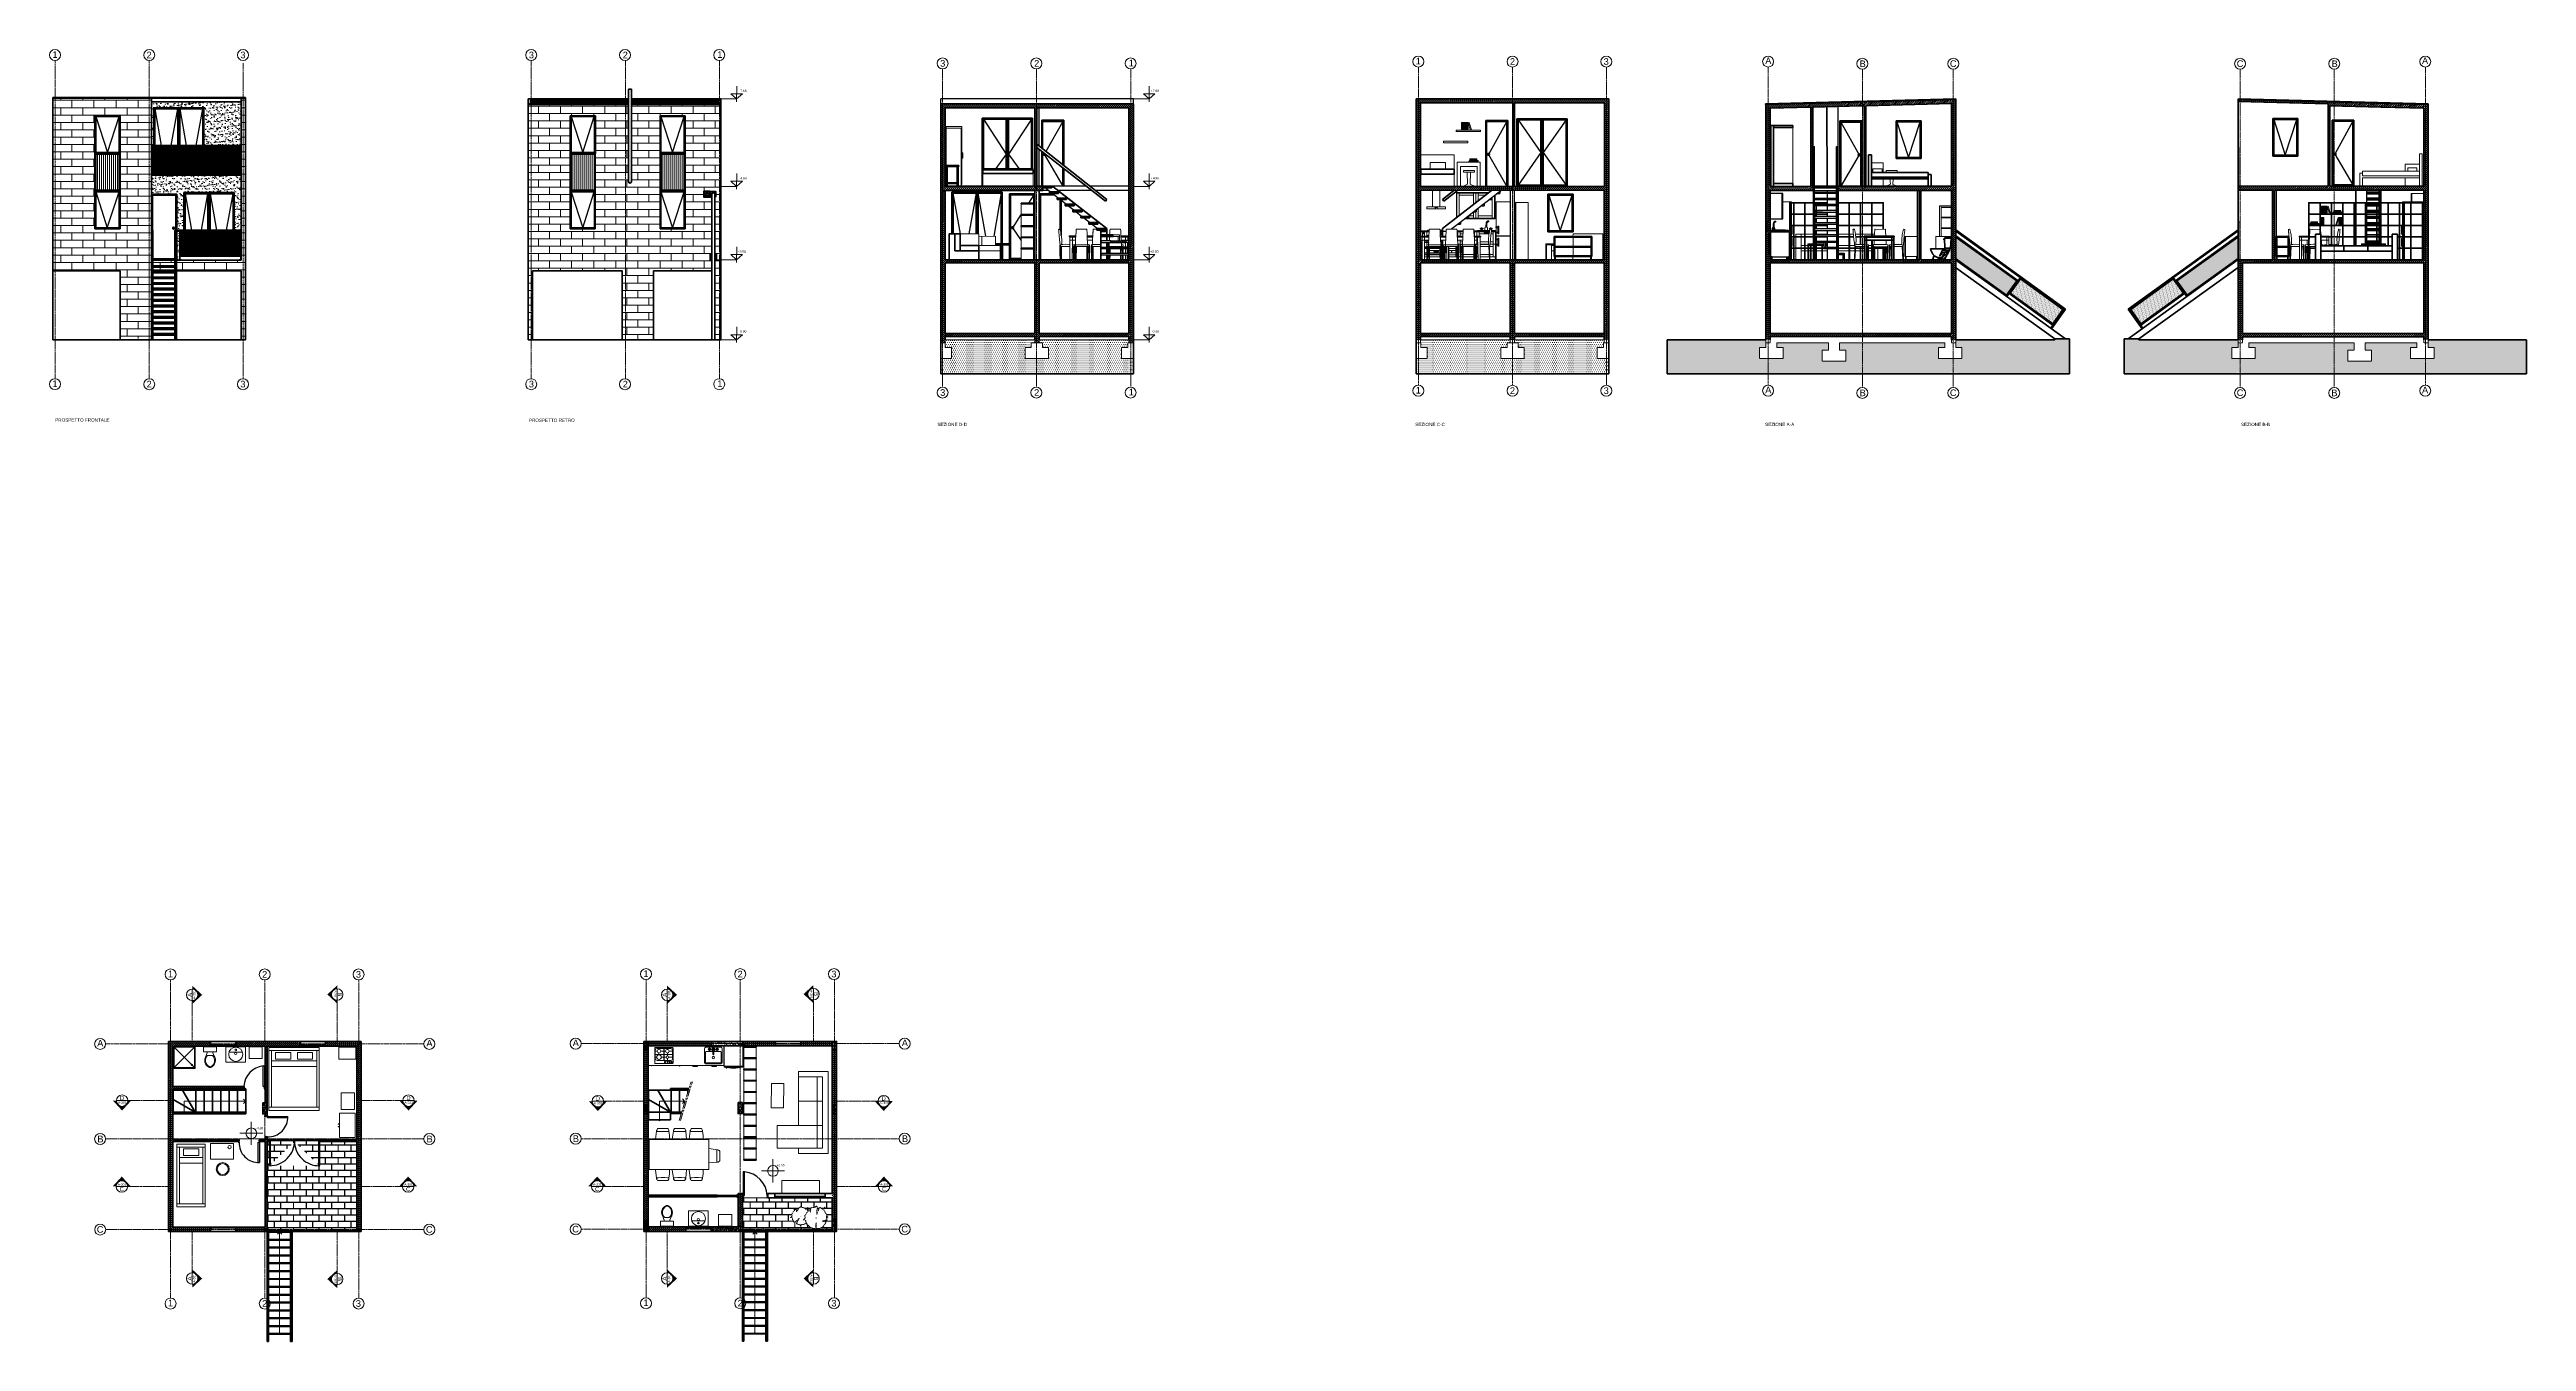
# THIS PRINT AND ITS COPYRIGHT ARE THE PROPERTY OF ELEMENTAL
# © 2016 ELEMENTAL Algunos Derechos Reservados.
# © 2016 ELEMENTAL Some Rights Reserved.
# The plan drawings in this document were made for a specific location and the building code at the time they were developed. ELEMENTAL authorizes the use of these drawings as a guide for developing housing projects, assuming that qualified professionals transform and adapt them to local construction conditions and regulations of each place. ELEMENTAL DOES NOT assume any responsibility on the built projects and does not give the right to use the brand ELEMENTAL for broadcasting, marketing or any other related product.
# Model space of a CAD drawing. Header units: metres. Extents: x -3394 to 4496, y 8696 to 12812.
import ezdxf
from ezdxf.enums import TextEntityAlignment as Align

# ---------------------------------------------------------------- set-up
doc = ezdxf.new("R2010")
doc.units = ezdxf.units.M
doc.header["$LTSCALE"] = 5
doc.header["$MEASUREMENT"] = 0
doc.linetypes.add('CENTERX2', pattern=[4, 2.5, -0.5, 0.5, -0.5])
doc.linetypes.add('HIDDEN', pattern=[0.375, 0.25, -0.125])
doc.layers.get('0').update_dxf_attribs({"color": 255})
doc.layers.add('A-ANNO-NPLT', color=210, linetype='Continuous', lineweight=18, plot=False)
doc.layers.add('G-ANNO-NPLT', color=210, linetype='Continuous', lineweight=18, plot=False)
for name, color, linetype, lineweight in [('A-ANNO-SYMB', 3, 'Continuous', 15), ('A-ANNO-SYMBT', 1, 'CENTERX2', 9), ('A-ANNO-TEXT', 3, 'Continuous', 18), ('A-DOOR-FULL', 5, 'Continuous', 25), ('A-ELEV-MBE2', 2, 'Continuous', 25), ('A-FLOR-LEVL', 5, 'Continuous', 35), ('A-FLOR-OVHD', 3, 'HIDDEN', 18), ('A-FURN', 2, 'Continuous', 18), ('A-GLAZ-FULL', 5, 'Continuous', 25), ('A-LINE-GRPH', 1, 'CENTERX2', 13), ('A-WALL-FULL', 4, 'Continuous', 35), ('arredi', 131, 'Continuous', 20), ('G-ANNO-TEXT', 3, 'Continuous', 18), ('G-ANNO-TTLB', 3, 'Continuous', 18)]:
    doc.layers.add(name, color=color, linetype=linetype, lineweight=lineweight)
for name, color, linetype in [('FINESTRE', 5, 'Continuous'), ('linee sezionate', 4, 'Continuous'), ('prospetti', 5, 'Continuous')]:
    doc.layers.add(name, color=color, linetype=linetype)
doc.styles.add('ARIAL', font='arial.ttf')
pattern_1 = [(50, (1239.6505, 17762.356), (9.1092334, -0.796954), [0.9525, -10.4775]), (355, (1239.6505, 17762.356), (-1.762141, 9.552832), [0.762, -8.382]), (100.451, (1240.41, 17762.29), (7.347125, 8.755834), [0.8095, -8.9045]), (46.1842, (1239.65, 17764.896), (13.553952, -2.102116), [1.42875, -15.71625]), (96.6356, (1240.78, 17764.721), (11.870212, 12.371278), [1.21425, -13.35675]), (351.184, (1239.65, 17764.896), (11.87023, 12.371256), [1.143, -12.573]), (21, (1240.9205, 17764.261), (7.580744, -5.113276), [0.9525, -10.4775]), (326, (1240.9205, 17764.261), (3.090101, 9.209398), [0.762, -8.382]), (71.4514, (1241.552, 17763.835), (10.6708245, 4.096143), [0.8095, -8.9045]), (37.5, (1239.6505, 17762.356), (0.1544302, 4.227752), [0, -8.2804, 0, -8.509, 0, -8.41375]), (7.5, (1239.6505, 17762.356), (3.3409831, 5.0090287), [0, -4.8514, 0, -8.0899, 0, -3.20675]), (327.5, (1236.8184, 17762.356), (6.7795298, -0.2864372), [0, -3.175, 0, -9.906, 0, -13.1445]), (317.5, (1235.5484, 17762.356), (7.406459, 1.2713246), [0, -4.1275, 0, -6.5786, 0, -9.3345])]
pattern_2 = [(50, (1839.6505, 17387.356), (9.1092334, -0.796954), [0.9525, -10.4775]), (355, (1839.6505, 17387.356), (-1.762141, 9.552832), [0.762, -8.382]), (100.451, (1840.41, 17387.29), (7.347125, 8.755834), [0.8095, -8.9045]), (46.1842, (1839.65, 17389.896), (13.553952, -2.102116), [1.42875, -15.71625]), (96.6356, (1840.78, 17389.721), (11.870212, 12.371278), [1.21425, -13.35675]), (351.184, (1839.65, 17389.896), (11.87023, 12.371256), [1.143, -12.573]), (21, (1840.9205, 17389.261), (7.580744, -5.113276), [0.9525, -10.4775]), (326, (1840.9205, 17389.261), (3.090101, 9.209398), [0.762, -8.382]), (71.4514, (1841.552, 17388.835), (10.6708245, 4.096143), [0.8095, -8.9045]), (37.5, (1839.6505, 17387.356), (0.1544302, 4.227752), [0, -8.2804, 0, -8.509, 0, -8.41375]), (7.5, (1839.6505, 17387.356), (3.3409831, 5.0090287), [0, -4.8514, 0, -8.0899, 0, -3.20675]), (327.5, (1836.8184, 17387.356), (6.7795298, -0.2864372), [0, -3.175, 0, -9.906, 0, -13.1445]), (317.5, (1835.5484, 17387.356), (7.406459, 1.2713246), [0, -4.1275, 0, -6.5786, 0, -9.3345])]
pattern_3 = [(50, (1239.6505, 17762.356), (9.1092334, -0.796954), [0.9525, -10.4775]), (355, (1239.6505, 17762.356), (-1.762141, 9.552832), [0.762, -8.382]), (100.451, (1240.41, 17762.29), (7.347125, 8.755834), [0.8095, -8.9045]), (46.1842, (1239.65, 17764.896), (13.553952, -2.102116), [1.42875, -15.71625]), (96.6356, (1240.78, 17764.721), (11.870212, 12.371278), [1.21425, -13.35675]), (351.184, (1239.65, 17764.896), (11.87023, 12.371256), [1.143, -12.573]), (21, (1240.9205, 17764.261), (7.580744, -5.113276), [0.9525, -10.4775]), (326, (1240.9205, 17764.261), (3.090101, 9.209398), [0.762, -8.382]), (71.4514, (1241.552, 17763.835), (10.6708245, 4.096143), [0.8095, -8.9045]), (37.5, (1239.6505, 17762.356), (0.1544302, 4.227752), [0, -8.2804, 0, -8.509, 0, -8.41375]), (7.5, (1239.6505, 17762.356), (3.3409831, 5.0090287), [0, -4.8514, 0, -8.0899, 0, -3.20675]), (327.5, (1236.8184, 17762.356), (6.7795298, -0.2864372), [0, -3.175, 0, -9.906, 0, -13.1445]), (317.5, (1235.5484, 17762.356), (7.406459, 1.2713246), [0, -4.1275, 0, -6.5786, 0, -9.3345])]
pattern_4 = [(130, (-3627.2654, 17762.356), (-9.1092334, -0.796954), [0.9525, -10.4775]), (185, (-3627.265, 17762.356), (1.762141, 9.552832), [0.762, -8.382]), (79.549, (-3628.0245, 17762.29), (-7.347125, 8.755834), [0.8095, -8.9045]), (133.8158, (-3627.265, 17764.896), (-13.553952, -2.102116), [1.42875, -15.71625]), (83.3644, (-3628.395, 17764.721), (-11.870212, 12.371278), [1.21425, -13.35675]), (188.816, (-3627.265, 17764.896), (-11.87023, 12.371256), [1.143, -12.573]), (159, (-3628.5354, 17764.261), (-7.580744, -5.113276), [0.9525, -10.4775]), (214, (-3628.535, 17764.261), (-3.090101, 9.209398), [0.762, -8.382]), (108.5486, (-3629.167, 17763.835), (-10.6708245, 4.096143), [0.8095, -8.9045]), (142.5, (-3627.2654, 17762.356), (-0.1544302, 4.227752), [0, -8.2804, 0, -8.509, 0, -8.41375]), (172.5, (-3627.2654, 17762.356), (-3.3409831, 5.0090287), [0, -4.8514, 0, -8.0899, 0, -3.20675]), (212.5, (-3624.4333, 17762.356), (-6.7795298, -0.2864372), [0, -3.175, 0, -9.906, 0, -13.1445]), (222.5, (-3623.1633, 17762.356), (-7.406459, 1.2713246), [0, -4.1275, 0, -6.5786, 0, -9.3345])]
pattern_5 = [(50, (2059.6505, 17762.356), (9.1092334, -0.796954), [0.9525, -10.4775]), (355, (2059.6505, 17762.356), (-1.762141, 9.552832), [0.762, -8.382]), (100.451, (2060.41, 17762.29), (7.347125, 8.755834), [0.8095, -8.9045]), (46.1842, (2059.65, 17764.896), (13.553952, -2.102116), [1.42875, -15.71625]), (96.6356, (2060.78, 17764.721), (11.870212, 12.371278), [1.21425, -13.35675]), (351.184, (2059.65, 17764.896), (11.87023, 12.371256), [1.143, -12.573]), (21, (2060.9205, 17764.261), (7.580744, -5.113276), [0.9525, -10.4775]), (326, (2060.9205, 17764.261), (3.090101, 9.209398), [0.762, -8.382]), (71.4514, (2061.552, 17763.835), (10.6708245, 4.096143), [0.8095, -8.9045]), (37.5, (2059.6505, 17762.356), (0.1544302, 4.227752), [0, -8.2804, 0, -8.509, 0, -8.41375]), (7.5, (2059.6505, 17762.356), (3.3409831, 5.0090287), [0, -4.8514, 0, -8.0899, 0, -3.20675]), (327.5, (2056.8184, 17762.356), (6.7795298, -0.2864372), [0, -3.175, 0, -9.906, 0, -13.1445]), (317.5, (2055.5484, 17762.356), (7.406459, 1.2713246), [0, -4.1275, 0, -6.5786, 0, -9.3345])]
pattern_6 = [(50, (1240.6505, 17762.356), (9.1092334, -0.796954), [0.9525, -10.4775]), (355, (1240.6505, 17762.356), (-1.762141, 9.552832), [0.762, -8.382]), (100.451, (1241.41, 17762.29), (7.347125, 8.755834), [0.8095, -8.9045]), (46.1842, (1240.65, 17764.896), (13.553952, -2.102116), [1.42875, -15.71625]), (96.6356, (1241.78, 17764.721), (11.870212, 12.371278), [1.21425, -13.35675]), (351.184, (1240.65, 17764.896), (11.87023, 12.371256), [1.143, -12.573]), (21, (1241.9205, 17764.261), (7.580744, -5.113276), [0.9525, -10.4775]), (326, (1241.9205, 17764.261), (3.090101, 9.209398), [0.762, -8.382]), (71.4514, (1242.552, 17763.835), (10.6708245, 4.096143), [0.8095, -8.9045]), (37.5, (1240.6505, 17762.356), (0.1544302, 4.227752), [0, -8.2804, 0, -8.509, 0, -8.41375]), (7.5, (1240.6505, 17762.356), (3.3409831, 5.0090287), [0, -4.8514, 0, -8.0899, 0, -3.20675]), (327.5, (1237.8184, 17762.356), (6.7795298, -0.2864372), [0, -3.175, 0, -9.906, 0, -13.1445]), (317.5, (1236.5484, 17762.356), (7.406459, 1.2713246), [0, -4.1275, 0, -6.5786, 0, -9.3345])]
pattern_7 = [(50, (2059.6505, 18352.356), (9.1092334, -0.796954), [0.9525, -10.4775]), (355, (2059.6505, 18352.356), (-1.762141, 9.552832), [0.762, -8.382]), (100.451, (2060.41, 18352.29), (7.347125, 8.755834), [0.8095, -8.9045]), (46.1842, (2059.65, 18354.896), (13.553952, -2.102116), [1.42875, -15.71625]), (96.6356, (2060.78, 18354.721), (11.870212, 12.371278), [1.21425, -13.35675]), (351.184, (2059.65, 18354.896), (11.87023, 12.371256), [1.143, -12.573]), (21, (2060.9205, 18354.261), (7.580744, -5.113276), [0.9525, -10.4775]), (326, (2060.9205, 18354.261), (3.090101, 9.209398), [0.762, -8.382]), (71.4514, (2061.552, 18353.835), (10.6708245, 4.096143), [0.8095, -8.9045]), (37.5, (2059.6505, 18352.356), (0.1544302, 4.227752), [0, -8.2804, 0, -8.509, 0, -8.41375]), (7.5, (2059.6505, 18352.356), (3.3409831, 5.0090287), [0, -4.8514, 0, -8.0899, 0, -3.20675]), (327.5, (2056.8184, 18352.356), (6.7795298, -0.2864372), [0, -3.175, 0, -9.906, 0, -13.1445]), (317.5, (2055.5484, 18352.356), (7.406459, 1.2713246), [0, -4.1275, 0, -6.5786, 0, -9.3345])]
pattern_8 = [(50, (1839.6505, 17762.356), (9.1092334, -0.796954), [0.9525, -10.4775]), (355, (1839.6505, 17762.356), (-1.762141, 9.552832), [0.762, -8.382]), (100.451, (1840.41, 17762.29), (7.347125, 8.755834), [0.8095, -8.9045]), (46.1842, (1839.65, 17764.896), (13.553952, -2.102116), [1.42875, -15.71625]), (96.6356, (1840.78, 17764.721), (11.870212, 12.371278), [1.21425, -13.35675]), (351.184, (1839.65, 17764.896), (11.87023, 12.371256), [1.143, -12.573]), (21, (1840.9205, 17764.261), (7.580744, -5.113276), [0.9525, -10.4775]), (326, (1840.9205, 17764.261), (3.090101, 9.209398), [0.762, -8.382]), (71.4514, (1841.552, 17763.835), (10.6708245, 4.096143), [0.8095, -8.9045]), (37.5, (1839.6505, 17762.356), (0.1544302, 4.227752), [0, -8.2804, 0, -8.509, 0, -8.41375]), (7.5, (1839.6505, 17762.356), (3.3409831, 5.0090287), [0, -4.8514, 0, -8.0899, 0, -3.20675]), (327.5, (1836.8184, 17762.356), (6.7795298, -0.2864372), [0, -3.175, 0, -9.906, 0, -13.1445]), (317.5, (1835.5484, 17762.356), (7.406459, 1.2713246), [0, -4.1275, 0, -6.5786, 0, -9.3345])]
pattern_9 = [(0, (-8066.884, 9251.71), (0, 23.4696), []), (90, (-8066.884, 9251.71), (-35.2, 23.4696), [23.4696, -23.4696])]
pattern_10 = [(37.5, (-8689.57, 9255.544), (-0.541743, 16.570684), [0, -13.072, 0, -14.62, 0, -13.975]), (7.5, (-8689.57, 9255.544), (15.22008, 24.270456), [0, -7.052, 0, -11.782, 0, -4.515]), (327.5, (-8700.148, 9255.544), (26.78162, 0.048668), [0, -4.3, 0, -15.48, 0, -20.21]), (317.5, (-8700.148, 9255.544), (25.85269, 7.54801), [0, -2.15, 0, -10.148, 0, -11.61])]
pattern_11 = [(45, (316.65, 0.7777), (-3.1908194, 3.1908194), [])]
pattern_12 = [(360, (-3734.589, 11497.7747), (3.125, 6.25), [0, -6.25])]
pattern_13 = [(360, (-6142.6303, 11497.7745), (3.125, 6.25), [0, -6.25])]
pattern_14 = [(0, (197.244, -0.05), (0, 23.4696), []), (90, (197.244, -0.05), (-35.2, 23.4696), [23.4696, -23.4696])]
pattern_15 = [(45, (-175.417, -3.835), (-3.1908194, 3.1908194), [])]

msp = doc.modelspace()

# ---------------------------------------------------------------- texts
at = {"layer": 'A-ANNO-SYMB', "style": 'ARIAL'}
for s, height, p in [('1', 21, (-3384.4, 12785.4)), ('2', 21, (-3084.6, 12784.1)), ('3', 21, (-2786, 12784)), ('3', 21, (-1867.1, 12784)), ('2', 21, (-1568, 12784.1)), ('1', 21, (-1266.6, 12785.4)), ('1', 21, (957.9, 12764.5)), ('2', 21, (1257.8, 12763.3)), ('3', 21, (1556.4, 12763.2)), ('A', 21, (2071, 12765.5)), ('A', 21, (4163, 12765.5)), ('3', 21, (-556.9, 12757.3)), ('2', 21, (-257.7, 12757.3)), ('1', 21, (43.6, 12758.6)), ('B', 21, (2371.7, 12756)), ('B', 21, (3875, 12756)), ('+7.68', 7.36, (-1199.7, 12676.2)), ('+7.68', 7.36, (114.3, 12676.3)), ('+4.90', 7.36, (-1199.6, 12397.9)), ('+4.90', 7.36, (114.4, 12398)), ('+3.00', 7.36, (-1201.7, 12164.6)), ('+3.00', 7.36, (112.3, 12164.7)), ('-0.00', 7.36, (-1197.6, 11910.3)), ('-0.00', 7.36, (116.4, 11910.4)), ('1', 21, (-3384.4, 11736.9)), ('2', 21, (-3084.6, 11735.6)), ('3', 21, (-2786, 11735.6)), ('3', 21, (-1867.1, 11735.6)), ('2', 21, (-1568, 11735.6)), ('1', 21, (-1266.6, 11736.9)), ('3', 21, (-556.9, 11708.8)), ('2', 21, (-257.7, 11708.9)), ('1', 21, (43.6, 11710.1)), ('1', 21, (957.9, 11716.1)), ('2', 21, (1257.8, 11714.8)), ('3', 21, (1556.4, 11714.7)), ('A', 21, (2071, 11717.1)), ('B', 21, (2371.7, 11707.5)), ('B', 21, (3874.1, 11707.5)), ('A', 21, (4163, 11717)), ('PROSPETTO FRONTALE', 10.5, (-3375.6, 11626.5)), ('PROSPETTO RETRO', 10.5, (-1866.8, 11625.7)), ('SEZIONE D-D', 10.5, (-565.9, 11612.3)), ('SEZIONE C-C', 10.5, (956.2, 11612.3)), ('SEZIONE A-A', 10.5, (2070.6, 11612.3)), ('SEZIONE B-B', 10.5, (3586.3, 11612.3)), ('1', 21, (-3016.5, 9856.7)), ('2', 21, (-2716.6, 9855.4)), ('3', 21, (-2418, 9855.4)), ('1', 21, (-1502.1, 9857.7)), ('2', 21, (-1202.2, 9856.4)), ('3', 21, (-903.6, 9856.4)), ('A', 21, (-3241.8, 9636.3)), ('A', 21, (-2193.4, 9636.3)), ('A', 21, (-1727.4, 9637.2)), ('A', 21, (-679.2, 9637.2)), ('B', 21, (-3241.3, 9331)), ('+4.89', 7.36, (-2739.1, 9372.4)), ('B', 21, (-2192.9, 9331)), ('B', 21, (-1726.9, 9331.9)), ('B', 21, (-678.7, 9331.9)), ('+2.55', 7.36, (-1078.1, 9254.8)), ('1', 21, (-3016.5, 8808.3)), ('2', 21, (-2716.6, 8807)), ('3', 21, (-2418, 8806.9)), ('1', 21, (-1502.1, 8809.2)), ('2', 21, (-1202.2, 8808)), ('3', 21, (-903.6, 8807.9))]:
    msp.add_text(s, height=height, dxfattribs=at).set_placement(p)
for rotation, p in [(0.7, (2659.3, 12756.3)), (359.3, (3572.7, 12756.6)), (0.7, (2659.3, 11707.9)), (359.3, (3572.7, 11708.2)), (0.7, (-3243.1, 9042.7)), (0.7, (-2194.7, 9042.7)), (0.7, (-1728.7, 9043.7)), (0.7, (-680.5, 9043.7))]:
    msp.add_text('C', height=21, rotation=rotation, dxfattribs=at).set_placement(p)

# ---------------------------------------------------------------- blocks, each defined once
blk = doc.blocks.new('section plan')
h = blk.add_hatch(color=256)
h.dxf.hatch_style = 1
h.paths.add_polyline_path([(56.9, 0.3), (46.3, 0.3, -1), (10.7, 0.3), (0.1, 0.3), (28.5, -30.6)])
blk.add_line((46.3, 0.3), (10.7, 0.3))
blk.add_circle((28.5, 0.3), 17.8)
at = {"style": 'ARIAL'}
for tag, height, p in [('A', 13, (28.4, 8.6)), ('A-301', 7, (29, -5.7))]:
    blk.add_attdef(tag, text='', height=height, dxfattribs=at).set_placement(p, align=Align.MIDDLE_CENTER)

# ---------------------------------------------------------------- hatches: boundary and pattern name
at = {"layer": 'A-ANNO-NPLT'}
h = msp.add_hatch(dxfattribs=at)
h.set_pattern_fill('ANSI31', color=256, scale=36.1)
h.set_pattern_definition([(45, (155.86, -3.835), (-3.1908194, 3.1908194), [])])
h.paths.add_polyline_path([(1558.8, 12641.9), (1558.8, 12376.1), (1394.3, 12376.1), (1272.8, 12376.1), (1272.8, 12641.9)], flags=16)
h.paths.add_polyline_path([(1266.9, 12376.1), (972.7, 12376.1), (972.7, 12641.8), (1266.9, 12641.8)], flags=16)
h.paths.add_polyline_path([(1558, 12363.3), (1558, 12342.3), (1558, 12142.3), (1272.8, 12142.3), (1272.8, 12363.4)], flags=16)
h.paths.add_polyline_path([(1258.9, 12363.4), (1258.8, 12142.3), (972.8, 12142.3), (972.7, 12357.3), (972.7, 12363.3)], flags=16)
h.paths.add_polyline_path([(1272.8, 12142.3), (1258.8, 12142.3), (1258.9, 12363.4), (1272.8, 12363.4)])
h.paths.add_polyline_path([(1572.8, 12654.8), (958.8, 12654.8), (958.8, 11887.3), (972.8, 11887.3), (972.8, 11907.3), (972.8, 12132.3), (1258.8, 12132.3), (1258.8, 11887.3), (1272.8, 11887.3), (1272.8, 11907.3), (1272.8, 12132.3), (1558, 12132.3), (1558, 11887.3), (1572.8, 11887.3), (1572.8, 11907.3)])
h = msp.add_hatch(dxfattribs=at)
h.set_pattern_fill('ANSI31', color=256, scale=36.1)
h.set_pattern_definition(pattern_15)
h.paths.add_polyline_path([(2670.1, 12652.8), (2380.5, 12645.3), (2380.5, 12638.5), (2663.8, 12645.9), (2663.8, 12632.4), (2663.8, 12602.2), (2663.8, 12376.3), (2391.6, 12376.2), (2391.6, 12632.8), (2663.8, 12640.1), (2663.8, 12645.9), (2380.5, 12638.5), (2380.5, 12632.5), (2385.8, 12632.7), (2385.8, 12376.2), (2380.5, 12376.2), (2380.5, 12363.3), (2562.6, 12363.3), (2562.6, 12142.2), (2380.5, 12142.2), (2380.5, 12132.2), (2663.8, 12132.2), (2663.8, 11907.3), (2380.5, 11907.3), (2380.5, 11897.3), (2663.8, 11897.3), (2663.8, 11887.3), (2670.1, 11887.3)])
h.paths.add_polyline_path([(2567.1, 12142.2), (2567.1, 12363.3), (2663.8, 12363.3), (2663.8, 12142.2), (2645.2, 12142.2), (2645.2, 12142.2), (2603.8, 12142.2)], flags=16)
h.paths.add_polyline_path([(2614.2, 12177.3), (2614.2, 12216.1), (2631, 12216.1), (2631, 12308.6), (2658.2, 12308.6), (2658.2, 12216.1), (2614.2, 12216.1), (2614.2, 12177.3), (2645.1, 12177.3), (2645.1, 12178.9), (2643.4, 12178.9), (2642.5, 12205.9), (2640.2, 12205.8), (2640.2, 12208.5), (2642.4, 12208.5), (2642.3, 12211.3), (2643, 12211.3), (2645.1, 12213.7), (2659.7, 12213.7), (2662.2, 12211.3), (2662.9, 12211.3), (2661.4, 12179), (2655.4, 12179), (2657.6, 12176), (2657.6, 12173.1), (2650, 12157.9), (2650, 12160.1), (2649.5, 12162), (2647.9, 12164.3), (2645.3, 12166.2), (2642.7, 12166.5), (2639.4, 12166.5), (2636.7, 12165.4), (2634.9, 12164.1), (2633.6, 12162.1), (2632, 12159.3), (2629.5, 12156.2), (2627.8, 12154.4), (2626.8, 12154.4), (2626.8, 12156.3), (2628.2, 12158.3), (2630.4, 12161.3), (2631.8, 12164.6), (2635.2, 12172.9), (2647.3, 12172.9), (2657, 12172), (2657.6, 12173.1), (2657.6, 12176), (2655.4, 12179), (2654.1, 12179), (2654.1, 12177.6), (2646.8, 12177.6), (2646.8, 12179), (2645.1, 12179), (2645.1, 12177.3)], flags=0)
h.paths.add_polyline_path([(2380.5, 12376.2), (2303.3, 12376.2), (2303.3, 12363.3), (2380.5, 12363.3)])
h.paths.add_polyline_path([(2677.8, 12653), (2670.1, 12652.8), (2670.1, 11887.3), (2677.8, 11887.3), (2677.8, 12142.2), (2677.7, 12142.3), (2677.8, 12142.3)])
h.paths.add_polyline_path([(2670.1, 12652.8), (2670.1, 12654.6), (2380.5, 12647.1), (2380.5, 12645.3)])
h.paths.add_polyline_path([(2377.1, 12638.4), (2380.5, 12638.5), (2380.5, 12645.3), (2080.3, 12637.5), (2080.3, 12637.3), (2086.8, 12637.3), (2086.8, 12631.1)])
h.paths.add_polyline_path([(2380.5, 12645.3), (2380.5, 12647.1), (2080.3, 12639.3), (2080.3, 12637.5)])
h.paths.add_polyline_path([(2080.3, 12637.3), (2072.8, 12637.3), (2072.8, 12602.3), (2072.8, 11887.3), (2080.3, 11887.3)])
h = msp.add_hatch(dxfattribs=at)
h.set_pattern_fill('ANSI31', color=256, scale=36.1)
h.set_pattern_definition(pattern_15)
h.paths.add_polyline_path([(2380.5, 12142.2), (2086.8, 12142.2), (2086.8, 12363.3), (2222.8, 12363.3), (2222.8, 12376.2), (2222.8, 12376.2), (2222.8, 12628.4), (2377, 12632.4), (2380.5, 12632.5), (2380.5, 12638.5), (2377.1, 12638.4), (2086.8, 12631.1), (2086.8, 12637.3), (2080.3, 12637.3), (2080.3, 11887.3), (2086.8, 11887.3), (2086.8, 11897.3), (2380.5, 11897.3), (2380.5, 11907.3), (2086.8, 11907.3), (2086.8, 12132.2), (2380.5, 12132.2)])
h.paths.add_polyline_path([(2086.8, 12376.1), (2086.8, 12602.3), (2086.8, 12624.9), (2216.8, 12628.3), (2216.8, 12376.2)], flags=16)
h.paths.add_polyline_path([(2158.5, 12569.6), (2158.5, 12385), (2097.3, 12385), (2097.3, 12569.6)], flags=0)
h = msp.add_hatch(dxfattribs=at)
h.set_pattern_fill('ANSI31', color=256, scale=36.1)
h.set_pattern_definition([(45, (1514, 6e-09), (-3.1908194, 3.1908194), [])])
h.paths.add_polyline_path([(1258.8, 11907.3), (972.8, 11907.3), (972.8, 11897.3), (1258.8, 11897.3)])
h = msp.add_hatch(dxfattribs=at)
h.set_pattern_fill('ANSI31', color=256, scale=36.1)
h.set_pattern_definition([(45, (1814, 0.0003), (-3.1908194, 3.1908194), [])])
h.paths.add_polyline_path([(1558.8, 11907.3), (1272.8, 11907.3), (1272.8, 11897.3), (1558.8, 11897.3)])
at = {"layer": 'A-DOOR-FULL'}
for points in [[(-2690.8, 9336.4), (-2693.4, 9336.4), (-2693.4, 9334.7), (-2693.2, 9334.7), (-2693.2, 9336.1), (-2691, 9336.1), (-2691, 9334.7), (-2690.8, 9334.7)], [(-2691, 9334.7), (-2690.8, 9334.7), (-2690.8, 9336.4), (-2693.4, 9336.4), (-2693.4, 9334.7), (-2693.2, 9334.7), (-2693.2, 9336.1), (-2691, 9336.1)], [(-2536, 9336.4), (-2533.3, 9336.4), (-2533.3, 9334.7), (-2533.6, 9334.7), (-2533.6, 9336.1), (-2535.7, 9336.1), (-2535.7, 9334.7), (-2536, 9334.7)], [(-2535.7, 9334.7), (-2536, 9334.7), (-2536, 9336.4), (-2533.3, 9336.4), (-2533.3, 9334.7), (-2533.6, 9334.7), (-2533.6, 9336.1), (-2535.7, 9336.1)], [(-2690.8, 9256.3), (-2693.4, 9256.3), (-2693.4, 9258), (-2693.2, 9258), (-2693.2, 9256.6), (-2691, 9256.6), (-2691, 9258), (-2690.8, 9258)], [(-2691, 9258), (-2690.8, 9258), (-2690.8, 9256.3), (-2693.4, 9256.3), (-2693.4, 9258), (-2693.2, 9258), (-2693.2, 9256.6), (-2691, 9256.6)], [(-2536, 9256.3), (-2533.3, 9256.3), (-2533.3, 9258), (-2533.6, 9258), (-2533.6, 9256.6), (-2535.7, 9256.6), (-2535.7, 9258), (-2536, 9258)], [(-2535.7, 9258), (-2536, 9258), (-2536, 9256.3), (-2533.3, 9256.3), (-2533.3, 9258), (-2533.6, 9258), (-2533.6, 9256.6), (-2535.7, 9256.6)]]:
    msp.add_hatch(color=256, dxfattribs=at).paths.add_polyline_path(points)
at = {"layer": 'A-GLAZ-FULL'}
for points in [[(-2880.9, 9641.1), (-2880.9, 9638.5), (-2879.2, 9638.5), (-2879.2, 9638.7), (-2880.6, 9638.7), (-2880.6, 9640.9), (-2879.2, 9640.9), (-2879.2, 9641.1)], [(-2879.2, 9640.9), (-2879.2, 9641.1), (-2880.9, 9641.1), (-2880.9, 9638.5), (-2879.2, 9638.5), (-2879.2, 9638.7), (-2880.6, 9638.7), (-2880.6, 9640.9)], [(-2800.8, 9641.1), (-2800.8, 9638.5), (-2802.5, 9638.5), (-2802.5, 9638.7), (-2801.1, 9638.7), (-2801.1, 9640.9), (-2802.5, 9640.9), (-2802.5, 9641.1)], [(-2802.5, 9640.9), (-2802.5, 9641.1), (-2800.8, 9641.1), (-2800.8, 9638.5), (-2802.5, 9638.5), (-2802.5, 9638.7), (-2801.1, 9638.7), (-2801.1, 9640.9)], [(-2594.9, 9641.1), (-2594.9, 9638.5), (-2593.2, 9638.5), (-2593.2, 9638.7), (-2594.6, 9638.7), (-2594.6, 9640.9), (-2593.2, 9640.9), (-2593.2, 9641.1)], [(-2593.2, 9640.9), (-2593.2, 9641.1), (-2594.9, 9641.1), (-2594.9, 9638.5), (-2593.2, 9638.5), (-2593.2, 9638.7), (-2594.6, 9638.7), (-2594.6, 9640.9)], [(-2514.8, 9641.1), (-2514.8, 9638.5), (-2516.5, 9638.5), (-2516.5, 9638.7), (-2515.1, 9638.7), (-2515.1, 9640.9), (-2516.5, 9640.9), (-2516.5, 9641.1)], [(-2516.5, 9640.9), (-2516.5, 9641.1), (-2514.8, 9641.1), (-2514.8, 9638.5), (-2516.5, 9638.5), (-2516.5, 9638.7), (-2515.1, 9638.7), (-2515.1, 9640.9)], [(-1080.9, 9641.9), (-1080.9, 9639.3), (-1079.2, 9639.3), (-1079.2, 9639.5), (-1080.6, 9639.5), (-1080.6, 9641.6), (-1079.2, 9641.6), (-1079.2, 9641.9)], [(-1079.2, 9641.6), (-1079.2, 9641.9), (-1080.9, 9641.9), (-1080.9, 9639.3), (-1079.2, 9639.3), (-1079.2, 9639.5), (-1080.6, 9639.5), (-1080.6, 9641.6)], [(-1080.9, 9641.9), (-1080.9, 9639.3), (-1079.2, 9639.3), (-1079.2, 9639.5), (-1080.6, 9639.5), (-1080.6, 9641.6), (-1079.2, 9641.6), (-1079.2, 9641.9)], [(-1079.2, 9641.6), (-1079.2, 9641.9), (-1080.9, 9641.9), (-1080.9, 9639.3), (-1079.2, 9639.3), (-1079.2, 9639.5), (-1080.6, 9639.5), (-1080.6, 9641.6)], [(-1000.8, 9641.9), (-1000.8, 9639.3), (-1002.5, 9639.3), (-1002.5, 9639.5), (-1001.1, 9639.5), (-1001.1, 9641.6), (-1002.5, 9641.6), (-1002.5, 9641.9)], [(-1002.5, 9641.6), (-1002.5, 9641.9), (-1000.8, 9641.9), (-1000.8, 9639.3), (-1002.5, 9639.3), (-1002.5, 9639.5), (-1001.1, 9639.5), (-1001.1, 9641.6)], [(-1000.8, 9641.9), (-1000.8, 9639.3), (-1002.5, 9639.3), (-1002.5, 9639.5), (-1001.1, 9639.5), (-1001.1, 9641.6), (-1002.5, 9641.6), (-1002.5, 9641.9)], [(-1002.5, 9641.6), (-1002.5, 9641.9), (-1000.8, 9641.9), (-1000.8, 9639.3), (-1002.5, 9639.3), (-1002.5, 9639.5), (-1001.1, 9639.5), (-1001.1, 9641.6)], [(-2704.4, 9236.8), (-2701.8, 9236.8), (-2701.8, 9235.1), (-2702.1, 9235.1), (-2702.1, 9236.6), (-2704.2, 9236.6), (-2704.2, 9235.1), (-2704.4, 9235.1)], [(-2704.2, 9235.2), (-2704.4, 9235.2), (-2704.4, 9236.8), (-2701.8, 9236.8), (-2701.8, 9235.2), (-2702.1, 9235.2), (-2702.1, 9236.6), (-2704.2, 9236.6)], [(-2704.4, 9156.8), (-2701.8, 9156.8), (-2701.8, 9158.4), (-2702.1, 9158.4), (-2702.1, 9157), (-2704.2, 9157), (-2704.2, 9158.4), (-2704.4, 9158.4)], [(-2704.2, 9158.4), (-2704.4, 9158.4), (-2704.4, 9156.8), (-2701.8, 9156.8), (-2701.8, 9158.4), (-2702.1, 9158.4), (-2702.1, 9157), (-2704.2, 9157)], [(-2879.1, 9057.1), (-2879.1, 9056.9), (-2880.8, 9056.9), (-2880.8, 9059.5), (-2879.1, 9059.5), (-2879.1, 9059.2), (-2880.6, 9059.2), (-2880.6, 9057.1)], [(-2802.5, 9057.1), (-2802.5, 9056.9), (-2800.8, 9056.9), (-2800.8, 9059.5), (-2802.5, 9059.5), (-2802.5, 9059.2), (-2801.1, 9059.2), (-2801.1, 9057.1)], [(-1365.1, 9057.9), (-1365.1, 9057.6), (-1366.8, 9057.6), (-1366.8, 9060.3), (-1365.1, 9060.3), (-1365.1, 9060), (-1366.6, 9060), (-1366.6, 9057.9)], [(-1365.1, 9057.9), (-1365.1, 9057.6), (-1366.8, 9057.6), (-1366.8, 9060.3), (-1365.1, 9060.3), (-1365.1, 9060), (-1366.6, 9060), (-1366.6, 9057.9)], [(-1288.5, 9057.9), (-1288.5, 9057.6), (-1286.8, 9057.6), (-1286.8, 9060.3), (-1288.5, 9060.3), (-1288.5, 9060), (-1287.1, 9060), (-1287.1, 9057.9)], [(-1288.5, 9057.9), (-1288.5, 9057.6), (-1286.8, 9057.6), (-1286.8, 9060.3), (-1288.5, 9060.3), (-1288.5, 9060), (-1287.1, 9060), (-1287.1, 9057.9)]]:
    msp.add_hatch(color=256, dxfattribs=at).paths.add_polyline_path(points)
at = {"layer": 'A-WALL-FULL'}
h = msp.add_hatch(dxfattribs=at)
h.set_pattern_fill('AR-CONC', color=256, scale=0.05, style=0)
h.set_pattern_definition(pattern_3)
h.paths.add_polyline_path([(-1500.8, 9627.3), (-1486.8, 9627.3), (-1486.8, 9652.3), (-1500.8, 9652.3)])
h = msp.add_hatch(dxfattribs=at)
h.set_pattern_fill('AR-CONC', color=256, scale=0.05, style=0)
h.set_pattern_definition(pattern_7)
h.paths.add_polyline_path([(-1286.8, 9652.3), (-1286.8, 9638.3), (-1186.8, 9638.3), (-1186.8, 9652.3)])
h = msp.add_hatch(dxfattribs=at)
h.set_pattern_fill('AR-CONC', color=256, scale=0.05, style=0)
h.set_pattern_definition(pattern_1)
h.paths.add_polyline_path([(-1500.8, 9422.3), (-1486.8, 9422.3), (-1486.8, 9447.3), (-1500.8, 9447.3)])
h = msp.add_hatch(dxfattribs=at)
h.set_pattern_fill('AR-CONC', color=256, scale=0.05, style=0)
h.set_pattern_definition(pattern_4)
h.paths.add_polyline_path([(-886.8, 9422.3), (-900.8, 9422.3), (-900.8, 9447.3), (-886.8, 9447.3)])
h = msp.add_hatch(dxfattribs=at)
h.set_pattern_fill('AR-CONC', color=256, scale=0.05, style=0)
h.set_pattern_definition(pattern_2)
h.paths.add_polyline_path([(-1486.8, 9082.3), (-1500.8, 9082.3), (-1500.8, 9047.3), (-1486.8, 9047.3)])
h = msp.add_hatch(dxfattribs=at)
h.set_pattern_fill('AR-CONC', color=256, scale=0.05, style=0)
h.set_pattern_definition(pattern_6)
h.paths.add_polyline_path([(-886.8, 9082.3), (-900.8, 9082.3), (-900.8, 9047.3), (-886.8, 9047.3)])
h = msp.add_hatch(dxfattribs=at)
h.set_pattern_fill('AR-CONC', color=256, scale=0.05, style=0)
h.set_pattern_definition(pattern_5)
h.paths.add_polyline_path([(-1286.8, 9061.3), (-1286.8, 9047.3), (-1186.8, 9047.3), (-1186.8, 9061.3)])
at = {"layer": 'G-ANNO-NPLT'}
h = msp.add_hatch(dxfattribs=at)
h.set_pattern_fill('AR-BRSTD', color=256, scale=8.8)
h.set_pattern_definition(pattern_14)
h.paths.add_polyline_path([(-3376.2, 12656.6), (-3383.2, 12656.6), (-3383.2, 12640.6), (-3383.2, 12107.2), (-3376.2, 12107.2)])
h = msp.add_hatch(dxfattribs=at)
h.set_pattern_fill('AR-BRSTD', color=256, scale=8.8)
h.set_pattern_definition(pattern_14)
h.paths.add_polyline_path([(-3076.2, 12656.6), (-3376.2, 12656.6), (-3376.2, 12107.2), (-3169.2, 12107.2), (-3169.2, 11891), (-3076.2, 11891)])
h.paths.add_polyline_path([(-3249, 12601.2), (-3219.2, 12601.2), (-3169.2, 12601.2), (-3169.2, 12486.2), (-3169.2, 12356.2), (-3169.2, 12241.2), (-3219.2, 12241.2), (-3249, 12241.2), (-3249, 12356.2), (-3249, 12486.2)], flags=16)
h.paths.add_polyline_path([(-3246, 12598.2), (-3172.2, 12598.2), (-3172.2, 12484.2), (-3246, 12484.2)], flags=0)
h.paths.add_polyline_path([(-3246, 12478.2), (-3216.3, 12478.2), (-3172.2, 12478.2), (-3172.2, 12364.2), (-3216.2, 12364.2), (-3246, 12364.2)], flags=0)
h.paths.add_polyline_path([(-3246, 12358.2), (-3172.2, 12358.2), (-3172.2, 12244.2), (-3246, 12244.2)], flags=0)
h.paths.add_polyline_path([(-2783.2, 12656.6), (-2783.2, 12141.2), (-2989.2, 12141.2), (-2989.2, 12107.2), (-2783.2, 12107.2), (-2783.2, 12057), (-2783.2, 11891), (-2776.5, 11891), (-2776.5, 12656.6)])
h.paths.add_polyline_path([(-3069.2, 11984.3), (-3069.2, 12656.6), (-3076.2, 12656.6), (-3076.2, 11891), (-3069.2, 11891), (-3069.2, 11921.7)])
h = msp.add_hatch(dxfattribs=at)
h.set_pattern_fill('AR-SAND', color=256, scale=8.6)
h.set_pattern_definition(pattern_10)
h.paths.add_polyline_path([(-2901.8, 12506.2), (-2783.2, 12506.2), (-2783.2, 12645.7), (-2901.8, 12645.7)])
h.paths.add_polyline_path([(-2988.2, 12351.2), (-2988.2, 12236.2), (-2965.7, 12236.2), (-2965.7, 12356.1), (-2962.2, 12356.1), (-2889.3, 12356.1), (-2805.7, 12356.1), (-2805.7, 12236.2), (-2783.2, 12236.2), (-2783.2, 12411.2), (-3069.2, 12411.2), (-3069.2, 12351.2)])
h.paths.add_polyline_path([(-2988.2, 12141.2), (-2979.2, 12141.2), (-2979.2, 12153.2), (-2979.2, 12233.2), (-2988.2, 12233.2)])
h = msp.add_hatch(dxfattribs=at)
h.set_pattern_fill('AR-SAND', color=256, scale=8.6)
h.set_pattern_definition(pattern_10)
h.paths.add_polyline_path([(-2901.8, 12645.7), (-3061.8, 12645.7), (-3061.8, 12626.1), (-3058.3, 12626.1), (-2985.4, 12626.1), (-2901.8, 12626.1)])
h.paths.add_polyline_path([(-3061.8, 12626.1), (-3061.8, 12645.7), (-3069.2, 12645.7), (-3069.2, 12506.2), (-3061.8, 12506.2)])
h = msp.add_hatch(dxfattribs=at)
h.set_pattern_fill('AR-BRSTD', color=256, scale=8.8)
h.set_pattern_definition(pattern_14)
h.paths.add_polyline_path([(-2769.2, 12656.6), (-2776.5, 12656.6), (-2776.5, 11891), (-2769.2, 11891)])
h = msp.add_hatch(dxfattribs=at)
h.set_pattern_fill('AR-BRSTD', color=256, scale=8.8)
h.set_pattern_definition(pattern_9)
h.paths.add_polyline_path([(-1855.5, 12635.2), (-1869, 12635.2), (-1869, 12631.3), (-1869.2, 12631.3), (-1869.2, 12141.2), (-1855.5, 12141.2)])
h.paths.add_polyline_path([(-1855.5, 12107.2), (-1869.2, 12107.2), (-1869.2, 11887.2), (-1855.5, 11887.2)])
h.paths.add_polyline_path([(-1284.2, 12141.2), (-1290, 12141.2), (-1569.5, 12141.2), (-1855.5, 12141.2), (-1869.2, 12141.2), (-1869.2, 12107.2), (-1855.5, 12107.2), (-1569.5, 12107.2), (-1469.5, 12107.2), (-1284.2, 12107.2)])
h.paths.add_polyline_path([(-1255.2, 12141.2), (-1255.5, 12141.2), (-1273.7, 12141.2), (-1274.2, 12141.2), (-1274.2, 12107.2), (-1269.5, 12107.2), (-1255.2, 12107.2)])
h.paths.add_polyline_path([(-1255.5, 12107.2), (-1269.5, 12107.2), (-1274.2, 12107.2), (-1274.2, 11887.2), (-1255.5, 11887.2), (-1255.5, 11907.2)])
h = msp.add_hatch(dxfattribs=at)
h.set_pattern_fill('AR-BRSTD', color=256, scale=8.8)
h.set_pattern_definition(pattern_9)
edge = h.paths.add_edge_path()
edge.add_line((-1549.7, 12635.2), (-1569.5, 12635.2))
edge.add_line((-1569.5, 12635.2), (-1839.2, 12635.2))
edge.add_line((-1839.2, 12635.2), (-1854.5, 12635.2))
edge.add_line((-1854.5, 12635.2), (-1869, 12635.2))
edge.add_line((-1869, 12635.2), (-1869, 12631.3))
edge.add_line((-1869, 12631.3), (-1869.2, 12631.3))
edge.add_line((-1869.2, 12631.3), (-1869.2, 11887.2))
edge.add_line((-1869.2, 11887.2), (-1855.5, 11887.2))
edge.add_line((-1855.5, 11887.2), (-1855.5, 12107.2))
edge.add_line((-1855.5, 12107.2), (-1569.5, 12107.2))
edge.add_line((-1569.5, 12107.2), (-1569.5, 11887.2))
edge.add_line((-1569.5, 11887.2), (-1469.5, 11887.2))
edge.add_line((-1469.5, 11887.2), (-1469.5, 12107.2))
edge.add_line((-1469.5, 12107.2), (-1284.2, 12107.2))
edge.add_line((-1284.2, 12107.2), (-1284.2, 12141.2))
edge.add_line((-1284.2, 12141.2), (-1290, 12141.2))
edge.add_line((-1290, 12141.2), (-1290, 12161.2))
edge.add_line((-1290, 12161.2), (-1284.2, 12161.2))
edge.add_line((-1284.2, 12161.2), (-1284.2, 12343.2))
edge.add_line((-1284.2, 12343.2), (-1287.5, 12343.2))
edge.add_line((-1287.5, 12343.2), (-1287.5, 12359.2))
edge.add_line((-1287.5, 12359.2), (-1271, 12359.2))
edge.add_line((-1271, 12359.2), (-1271, 12343.2))
edge.add_line((-1271, 12343.2), (-1274.2, 12343.2))
edge.add_line((-1274.2, 12343.2), (-1274.2, 12161.2))
edge.add_line((-1274.2, 12161.2), (-1269.5, 12161.2))
edge.add_line((-1269.5, 12161.2), (-1269.5, 12141.2))
edge.add_line((-1269.5, 12141.2), (-1255.5, 12141.2))
edge.add_line((-1255.5, 12141.2), (-1255.5, 12233.2))
edge.add_line((-1255.5, 12233.2), (-1255.2, 12618.8))
edge.add_line((-1255.2, 12618.8), (-1255.5, 12618.8))
edge.add_line((-1255.5, 12618.8), (-1255.5, 12635.2))
edge.add_line((-1255.5, 12635.2), (-1539.7, 12635.2))
edge.add_line((-1539.7, 12635.2), (-1539.7, 12391.7))
edge.add_arc((-1544.7, 12391.7), 5, -180, 0, ccw=False)
edge.add_line((-1549.7, 12391.7), (-1549.7, 12635.2))
h.paths.add_polyline_path([(-1735.3, 12486.2), (-1735.2, 12601.2), (-1685.2, 12601.2), (-1655.2, 12601.2), (-1655.2, 12481.2), (-1655.3, 12356.2), (-1655.3, 12241.2), (-1685.3, 12241.2), (-1735.3, 12241.2), (-1735.3, 12356.2)], flags=16)
h.paths.add_polyline_path([(-1732.3, 12478.2), (-1688.2, 12478.2), (-1658.3, 12478.2), (-1658.3, 12364.2), (-1688.3, 12364.2), (-1732.3, 12364.2)], flags=0)
h.paths.add_polyline_path([(-1732.2, 12598.2), (-1658.2, 12598.2), (-1658.2, 12484.2), (-1732.2, 12484.2)], flags=0)
h.paths.add_polyline_path([(-1732.3, 12358.2), (-1688.3, 12358.2), (-1658.3, 12358.2), (-1658.3, 12244.2), (-1732.3, 12244.2)], flags=0)
h.paths.add_polyline_path([(-1449.3, 12486.2), (-1449.2, 12601.2), (-1399.2, 12601.2), (-1369.2, 12601.2), (-1369.2, 12481.2), (-1369.3, 12356.2), (-1369.3, 12241.2), (-1399.3, 12241.2), (-1449.3, 12241.2), (-1449.3, 12356.2)], flags=16)
h.paths.add_polyline_path([(-1446.3, 12478.2), (-1402.2, 12478.2), (-1372.3, 12478.2), (-1372.3, 12364.2), (-1402.3, 12364.2), (-1446.3, 12364.2)], flags=0)
h.paths.add_polyline_path([(-1446.2, 12598.2), (-1372.2, 12598.2), (-1372.2, 12484.2), (-1446.2, 12484.2)], flags=0)
h.paths.add_polyline_path([(-1446.3, 12358.2), (-1402.3, 12358.2), (-1372.3, 12358.2), (-1372.3, 12244.2), (-1446.3, 12244.2)], flags=0)
h.paths.add_polyline_path([(-1309.5, 12361.2), (-1289.5, 12361.2), (-1289.5, 12341.2), (-1309.5, 12341.2)], flags=16)
h.paths.add_polyline_path([(-1307.5, 12359.2), (-1291.5, 12359.2), (-1291.5, 12343.2), (-1307.5, 12343.2)], flags=0)
edge = h.paths.add_edge_path(flags=0)
edge.add_arc((-1299.7, 12351.2), 4, 0, 360)
h = msp.add_hatch(dxfattribs=at)
h.set_pattern_fill('ANSI31', color=256, scale=36.1, angle=-1.3e-13)
h.paths.add_polyline_path([(50.7, 12639.1), (-250.1, 12639.1), (-250.1, 12626.1), (43.8, 12626.1), (43.8, 12142.3), (-250.1, 12142.3), (-250.1, 11877.3), (-241.6, 11877.3), (-241.6, 11887.3), (-241.6, 11897.3), (43.8, 11897.3), (43.8, 11887.3), (43.8, 11877.3), (50.7, 11877.3)])
h.paths.add_polyline_path([(43.8, 12132.3), (43.8, 11907.3), (-241.6, 11907.3), (-241.6, 12107.3), (-241.6, 12132.3)], flags=16)
h.paths.add_polyline_path([(58.8, 11877.3), (50.7, 11877.3), (50.7, 12639.1), (58.8, 12639.1)])
h.paths.add_polyline_path([(-250.1, 12639.1), (-549.3, 12639.1), (-549.3, 11877.3), (-541.2, 11877.3), (-541.2, 11887.3), (-541.2, 11897.3), (-255.2, 11897.3), (-255.2, 11887.3), (-255.2, 11877.3), (-250.1, 11877.3), (-250.1, 12142.3), (-255.2, 12142.3), (-541.2, 12142.3), (-541.2, 12363.3), (-255.2, 12363.3), (-250.1, 12363.3)])
h.paths.add_polyline_path([(-255.2, 12626.1), (-255.2, 12376.3), (-541.2, 12376.5), (-541.2, 12626.1)], flags=16)
h.paths.add_polyline_path([(-262.7, 12593.7), (-262.7, 12432.5), (-261, 12432.5), (-261, 12416.7), (-421.4, 12416.7), (-421.4, 12432.5), (-418.4, 12432.5), (-419.2, 12590.2), (-346.3, 12590.2), (-346.3, 12593.7)], flags=0)
h.paths.add_polyline_path([(-487.9, 12566.5), (-487.9, 12483.2), (-484.3, 12483.2), (-484.3, 12465.9), (-487.9, 12465.9), (-487.9, 12381.5), (-490.4, 12381.5), (-490.4, 12561.5), (-537.9, 12561.5), (-537.9, 12442.5), (-497.9, 12442.5), (-497.9, 12439.4), (-499.9, 12439.4), (-502.9, 12439.4), (-502.9, 12385.5), (-534.9, 12385.5), (-534.9, 12439.4), (-537.9, 12439.4), (-539.9, 12439.4), (-539.9, 12442.5), (-537.9, 12442.5), (-537.9, 12566.5)], flags=0)
h.paths.add_polyline_path([(-255.2, 12132.3), (-255.2, 12107.3), (-255.2, 11907.3), (-255.2, 11907.3), (-541.2, 11907.3), (-541.2, 12132.3)], flags=16)
h.paths.add_polyline_path([(-549.3, 12639.1), (-555.2, 12639.1), (-555.2, 11877.3), (-549.3, 11877.3)])
h.paths.add_polyline_path([(-229.5, 12370.8), (-230.5, 12370.8), (-230.5, 12375.8), (-201.5, 12375.8), (-201.5, 12375.8), (-201.5, 12376.3), (-249.4, 12376.3), (-249.4, 12626.1), (-250.1, 12626.1), (-250.1, 12363.3), (-229.5, 12363.3)], flags=17)
h.paths.add_polyline_path([(-201.5, 12375.8), (-230.5, 12375.8), (-230.5, 12370.8), (-201.5, 12370.8)], flags=16)
h.paths.add_polyline_path([(-179.9, 12358.3), (-208.9, 12358.3), (-208.9, 12353.3), (-179.9, 12353.3)], flags=17)
h.paths.add_polyline_path([(-154.9, 12338.8), (-183.9, 12338.8), (-183.9, 12333.8), (-154.9, 12333.8)], flags=17)
h.paths.add_polyline_path([(-129.9, 12319.3), (-158.9, 12319.3), (-158.9, 12314.3), (-129.9, 12314.3)], flags=17)
h.paths.add_polyline_path([(-104.9, 12299.8), (-133.9, 12299.8), (-133.9, 12294.8), (-104.9, 12294.8)], flags=17)
h.paths.add_polyline_path([(-79.9, 12280.3), (-108.9, 12280.3), (-108.9, 12275.3), (-79.9, 12275.3)], flags=17)
h.paths.add_polyline_path([(-54.8, 12260.8), (-83.8, 12260.8), (-83.8, 12255.8), (-54.8, 12255.8)], flags=17)
h.paths.add_polyline_path([(-28.4, 12241.3), (-57.4, 12241.3), (-57.4, 12236.3), (-28.4, 12236.3)], flags=17)
h.paths.add_polyline_path([(-5.6, 12221.8), (-42.9, 12221.8), (-42.9, 12216.8), (-5.6, 12216.8)], flags=17)
h.paths.add_polyline_path([(34.4, 12202.3), (-13.3, 12202.3), (-13.3, 12197.3), (34.4, 12197.3)], flags=17)
h.paths.add_polyline_path([(43.8, 12182.8), (28.8, 12182.8), (28.8, 12177.8), (43.8, 12177.8)], flags=17)
h.paths.add_polyline_path([(43.8, 12177.8), (39.3, 12177.8), (39.3, 12163.3), (43.8, 12163.3)], flags=17)
h = msp.add_hatch(dxfattribs=at)
h.set_pattern_fill('ANSI31', color=256, scale=36.1)
h.set_pattern_definition([(45, (-308.1796, -3.8845), (-3.1908194, 3.1908194), [])])
h.paths.add_polyline_path([(3883.5, 12142.1), (3692.9, 12142.1), (3692.9, 12363.9), (3883.5, 12363.8), (3883.5, 12377.1), (3869.5, 12377.1), (3869.5, 12632.7), (3883.5, 12632.4), (3883.5, 12638.2), (3877.3, 12638.4), (3864, 12638.7), (3864, 12377.1), (3583.5, 12377.3), (3583.5, 12364), (3686.9, 12364), (3686.9, 12142.1), (3583.5, 12142.1), (3583.5, 11887.2), (3591.3, 11887.2), (3591.3, 11897.2), (3883.5, 11897.2), (3883.5, 11907.2), (3591.3, 11907.2), (3591.3, 12132.1), (3883.5, 12132.1)])
h.paths.add_polyline_path([(4174, 12637.2), (4168.3, 12637.2), (4168.3, 12630.9), (4168.3, 12630.8), (4031.9, 12634.5), (3883.5, 12638.2), (3883.5, 12632.4), (4031.5, 12628.5), (4168.3, 12624.9), (4168.3, 12602.2), (4168.3, 12376.9), (3883.5, 12377.1), (3883.5, 12363.8), (4168.3, 12363.6), (4168.3, 12142.1), (3990.9, 12142.1), (3990.9, 12142.1), (3913.6, 12142.1), (3883.5, 12142.1), (3883.5, 12132.1), (4168.3, 12132.1), (4168.3, 11907.2), (3883.5, 11907.2), (3883.5, 11897.2), (4168.3, 11897.2), (4168.3, 11887.2), (4174, 11887.2)])
h.paths.add_polyline_path([(4182.3, 12602.2), (4182.3, 12637.2), (4174, 12637.2), (4174, 11887.2), (4182.3, 11887.2)])
h.paths.add_polyline_path([(3583.5, 12142.1), (3577.3, 12142.1), (3577.3, 11887.2), (3583.5, 11887.2)])
h.paths.add_polyline_path([(3583.5, 12377.3), (3577.3, 12377.3), (3577.3, 12364), (3583.5, 12364)])
h.paths.add_polyline_path([(4168.3, 12637.2), (4174, 12637.2), (4174, 12637.5), (3883.5, 12645), (3883.5, 12638.2), (4031.9, 12634.5), (4168.3, 12630.8), (4168.3, 12630.9)])
h.paths.add_polyline_path([(3883.5, 12646.8), (3883.5, 12645), (4174, 12637.5), (4174, 12639.3)])
h.paths.add_polyline_path([(4182.9, 12639), (4174, 12639.3), (4174, 12637.5), (4182.8, 12637.2)])
h.paths.add_polyline_path([(3883.5, 12645), (3583.5, 12652.8), (3583.5, 12646), (3877.3, 12638.4), (3883.5, 12638.2)])
h.paths.add_polyline_path([(3883.5, 12646.8), (3583.5, 12654.6), (3583.5, 12652.8), (3883.5, 12645)])
h.paths.add_polyline_path([(3583.5, 12652.8), (3577.3, 12653), (3577.3, 12646.2), (3583.5, 12646)])
h.paths.add_polyline_path([(3583.5, 12654.6), (3577.3, 12654.8), (3577.3, 12653), (3583.5, 12652.8)])
h = msp.add_hatch(dxfattribs=at)
h.set_pattern_fill('ANSI31', color=256, scale=2, angle=45, style=0)
h.set_pattern_definition([(90, (-65.677, 25493.1334), (-6.35, 7e-16), [])])
h.paths.add_polyline_path([(-3172.2, 12478.2), (-3216.3, 12478.2), (-3246, 12478.2), (-3246, 12364.2), (-3216.2, 12364.2), (-3172.2, 12364.2)])
h = msp.add_hatch(dxfattribs=at)
h.set_pattern_fill('GRATE', color=256, scale=51)
h.set_pattern_definition([(0, (-8689.5703, 9255.5444), (0, 1.59375), []), (90, (-8689.57, 9255.5444), (-6.375, 4e-16), [])])
h.paths.add_polyline_path([(-3066.2, 12503.2), (-3066.2, 12414.2), (-2786.2, 12414.2), (-2786.2, 12503.2)])
h.paths.add_polyline_path([(-2787.2, 12156.2), (-2787.2, 12230.2), (-2976.2, 12230.2), (-2976.2, 12156.2)])
h = msp.add_hatch(dxfattribs=at)
h.set_pattern_fill('ANSI31', color=256, scale=2, angle=405, style=0)
h.set_pattern_definition([(90, (-3697.221, 6709.079), (-6.35, 5e-15), [])])
h.paths.add_polyline_path([(-1732.3, 12364.2), (-1688.3, 12364.2), (-1658.3, 12364.2), (-1658.3, 12478.2), (-1688.2, 12478.2), (-1732.3, 12478.2)])
h = msp.add_hatch(dxfattribs=at)
h.set_pattern_fill('ANSI31', color=256, scale=2, angle=405, style=0)
h.set_pattern_definition([(90, (-3411.221, 6709.079), (-6.35, 5e-15), [])])
h.paths.add_polyline_path([(-1446.3, 12364.2), (-1402.3, 12364.2), (-1372.3, 12364.2), (-1372.3, 12478.2), (-1402.2, 12478.2), (-1446.3, 12478.2)])
h = msp.add_hatch(dxfattribs=at)
h.set_pattern_fill('DOTS', color=256, scale=40, angle=362.91694, style=0)
h.set_pattern_definition([(2.916943, (1278.5505, 5576.201), (1.1211598, 2.5603712), [0, -2.5])])
h.paths.add_polyline_path([(2678.5, 12214.4), (2677.3, 12212.8), (2677.3, 12202.2), (2677.3, 12182.2), (2677.3, 12162.2), (2677.3, 12146.2), (2839.7, 12029.3), (2872.4, 12074.8)])
h = msp.add_hatch(dxfattribs=at)
h.set_pattern_fill('DOTS', color=256, scale=40, angle=542.91694, style=0)
h.set_pattern_definition([(182.91694, (6150.3011, 8404.061), (-1.1211598, -2.5603712), [0, -2.5])])
h.paths.add_polyline_path([(3576, 12214.3), (3577.1, 12212.8), (3577.1, 12202.1), (3577.1, 12182.1), (3577.1, 12162.1), (3577.1, 12146.2), (3414.7, 12029.3), (3382, 12074.7)])
h = msp.add_hatch(dxfattribs=at)
h.set_pattern_fill('AR-BRSTD', color=256, scale=8.8)
h.set_pattern_definition(pattern_14)
h.paths.add_polyline_path([(-2994.2, 12141.2), (-3064.2, 12141.2), (-3064.2, 12123.2), (-2994.2, 12123.2)])
h.paths.add_polyline_path([(-2994.2, 12118.2), (-3064.2, 12118.2), (-3064.2, 12107.2), (-2994.2, 12107.2)])
h = msp.add_hatch(dxfattribs=at)
h.set_pattern_fill('DOTS', color=256, scale=40, angle=362.91694, style=0)
h.set_pattern_definition([(272.916943, (-6037.311, 10589.8671), (2.5603712, -1.1211598), [0, -2.5])])
h.paths.add_polyline_path([(2884.4, 12081.1), (2851.7, 12035.6), (2986.7, 11938.5), (3019.4, 11983.9)])
h = msp.add_hatch(dxfattribs=at)
h.set_pattern_fill('DOTS', color=256, scale=40, angle=542.91694, style=0)
h.set_pattern_definition([(92.916943, (13466.1625, 3390.395), (-2.5603712, 1.1211598), [0, -2.5])])
h.paths.add_polyline_path([(3370, 12081.1), (3402.8, 12035.6), (3267.7, 11938.4), (3235, 11983.9)])
h = msp.add_hatch(dxfattribs=at)
h.set_pattern_fill('DOTS', color=256, scale=100, style=0)
h.set_pattern_definition(pattern_13)
h.paths.add_polyline_path([(-555.2, 11779.3), (-555.2, 11827.3), (-521.2, 11827.3), (-521.2, 11862.3), (-541.2, 11862.3), (-541.2, 11877.3), (-541.2, 11887.3), (-256.6, 11887.3), (-256.6, 11877.3), (-267.2, 11877.3), (-267.2, 11862.3), (-287.1, 11862.3), (-287.1, 11827.3), (-212.1, 11827.3), (-212.1, 11779.3)])
h = msp.add_hatch(dxfattribs=at)
h.set_pattern_fill('DOTS', color=256, scale=100, style=0)
h.set_pattern_definition(pattern_13)
h.paths.add_polyline_path([(58.8, 11827.3), (58.8, 11779.3), (-212.1, 11779.3), (-211.6, 11827.3), (-211.6, 11862.3), (-231.5, 11862.3), (-231.5, 11877.3), (-241.6, 11877.3), (-241.6, 11887.3), (43.8, 11887.3), (40.7, 11877.3), (40.7, 11862.3), (20.8, 11862.3), (20.8, 11827.3)])
h = msp.add_hatch(dxfattribs=at)
h.set_pattern_fill('DOTS', color=256, scale=100, style=0)
h.set_pattern_definition(pattern_12)
h.paths.add_polyline_path([(958.8, 11827.3), (958.8, 11779.3), (1228.6, 11779.3), (1228.6, 11827.3), (1228.6, 11862.3), (1248.6, 11862.3), (1248.6, 11877.3), (1259.1, 11877.3), (1259.1, 11887.3), (972.8, 11887.3), (974.1, 11877.3), (974.1, 11862.3), (994, 11862.3), (994, 11827.3)])
h = msp.add_hatch(dxfattribs=at)
h.set_pattern_fill('DOTS', color=256, scale=100, style=0)
h.set_pattern_definition(pattern_12)
h.paths.add_polyline_path([(1572.8, 11779.3), (1572.8, 11827.3), (1536, 11827.3), (1536, 11862.3), (1555.9, 11862.3), (1555.9, 11877.3), (1558, 11887.3), (1273.1, 11887.3), (1273.1, 11877.3), (1283.7, 11877.3), (1283.7, 11862.3), (1303.6, 11862.3), (1303.6, 11827.3), (1228.6, 11827.3), (1228.6, 11779.3)])
h = msp.add_hatch(dxfattribs=at)
h.set_pattern_fill('DOTS', color=256, scale=100, style=0)
h.set_pattern_definition([(0, (-175.417, -3.835), (3.125, 6.25), [0, -6.25])])
h.paths.add_polyline_path([(3040.3, 11890.2), (2993.6, 11890.2), (2993.6, 11887.3), (2677.8, 11887.3), (2677.8, 11877.3), (2677.8, 11862.3), (2697.7, 11862.3), (2697.7, 11827.3), (2622.7, 11827.3), (2622.7, 11862.3), (2642.6, 11862.3), (2642.6, 11877.3), (2307.9, 11877.3), (2307.9, 11854.8), (2307.9, 11854.1), (2327.8, 11854.1), (2327.8, 11819.1), (2252.8, 11819.1), (2252.8, 11854.1), (2272.7, 11854.1), (2272.7, 11854.8), (2272.7, 11877.3), (2107.9, 11877.3), (2107.9, 11862.3), (2127.9, 11862.3), (2127.9, 11827.3), (2052.9, 11827.3), (2052.9, 11862.3), (2072.8, 11862.3), (2072.8, 11877.3), (2072.8, 11887.3), (1758.8, 11887.3), (1758.8, 11779.3), (3040.3, 11779.3)])
h.paths.add_polyline_path([(2659.8, 11782.6), (2681.7, 11782.6), (2681.7, 11779.3), (2659.8, 11779.3)])
h.paths.add_polyline_path([(2283.2, 11781.5), (2304.3, 11781.5), (2304.3, 11779.3), (2283.2, 11779.3)])
h.paths.add_polyline_path([(2071.6, 11781.6), (2093.4, 11781.6), (2093.4, 11779.3), (2071.6, 11779.3)])
h = msp.add_hatch(dxfattribs=at)
h.set_pattern_fill('DOTS', color=256, scale=100, angle=270, style=0)
h.set_pattern_definition([(180, (5670.072, 9442.398), (-3.125, -6.25), [0, -6.25])])
h.paths.add_polyline_path([(3214.1, 11890.1), (3260.9, 11890.1), (3260.9, 11887.2), (3577.3, 11887.2), (3577.3, 11877.2), (3577.3, 11862.2), (3557.4, 11862.2), (3557.4, 11827.2), (3631.7, 11827.2), (3631.7, 11862.2), (3611.8, 11862.2), (3611.8, 11877.2), (3946.6, 11877.2), (3946.6, 11854.7), (3946.6, 11854), (3926.7, 11854), (3926.7, 11819), (4001.7, 11819), (4001.7, 11854), (3981.7, 11854), (3981.7, 11854.4), (3981.7, 11877), (4146.5, 11877.4), (4146.5, 11862.2), (4126.6, 11862.2), (4126.6, 11827.2), (4201.6, 11827.2), (4201.6, 11862.2), (4182.3, 11862.2), (4182.3, 11877.2), (4182.3, 11887.2), (4495.7, 11887.2), (4495.7, 11779.3), (3214.1, 11779.3)])
h.paths.add_polyline_path([(3594.6, 11782.6), (3572.8, 11782.6), (3572.6, 11779.3), (3594.4, 11779.3)])
h.paths.add_polyline_path([(3971.2, 11781.5), (3950.1, 11781.5), (3950.1, 11779.3), (3971.2, 11779.3)])
h.paths.add_polyline_path([(4182.9, 11781.6), (4161.1, 11781.6), (4161.1, 11779.3), (4182.9, 11779.3)])
h = msp.add_hatch(dxfattribs=at)
h.set_pattern_fill('ANSI31', color=256, scale=36.1, angle=-1.3e-13, style=0)
h.paths.add_polyline_path([(-2400.8, 9652.3), (-2514.8, 9652.3), (-2514.8, 9637.5), (-2414.8, 9637.5), (-2414.8, 9339), (-2533.3, 9339), (-2533.3, 9333.2), (-2414.8, 9333.2), (-2414.8, 9046.5), (-2400.8, 9046.5)])
h.paths.add_polyline_path([(-2594.9, 9652.3), (-2634.8, 9652.1), (-2800.8, 9651.5), (-2800.8, 9637.5), (-2769.8, 9637.5), (-2706.7, 9637.5), (-2706.7, 9456.5), (-2700.8, 9456.5), (-2700.8, 9637.5), (-2594.9, 9637.5), (-2594.9, 9641.1), (-2594.8, 9641.1)])
h.paths.add_polyline_path([(-2880.9, 9651.5), (-2920.8, 9651.5), (-2960.8, 9651.5), (-3014.8, 9651.5), (-3014.8, 9046.5), (-2880.8, 9046.5), (-2880.8, 9060.5), (-3000.8, 9060.5), (-3000.8, 9333.2), (-2792.6, 9333.2), (-2792.6, 9335.7), (-2792.6, 9338.9), (-3000.8, 9338.7), (-3000.8, 9502.4), (-2776.7, 9502.4), (-2776.7, 9504.7), (-2776.7, 9508.5), (-3000.8, 9508.5), (-3000.8, 9566.5), (-3000.8, 9566.5), (-3000.8, 9637.5), (-2960.8, 9637.5), (-2920.8, 9637.5), (-2880.9, 9637.5), (-2880.9, 9641.1)])
h.paths.add_polyline_path([(-2700.8, 9060.5), (-2700.8, 9156.8), (-2706.6, 9156.8), (-2706.6, 9060.5), (-2800.8, 9060.5), (-2800.8, 9046.5), (-2700.8, 9046.5)])
h = msp.add_hatch(dxfattribs=at)
h.set_pattern_fill('AR-CONC', color=256, scale=0.05, style=0)
h.set_pattern_definition(pattern_3)
h.paths.add_polyline_path([(-1500.8, 9627.3), (-1486.8, 9627.3), (-1486.8, 9652.3), (-1500.8, 9652.3)])
h = msp.add_hatch(dxfattribs=at)
h.set_pattern_fill('ANSI31', color=256, scale=36.1)
h.set_pattern_definition(pattern_11)
h.paths.add_polyline_path([(-1080.9, 9652.3), (-1186.8, 9652.3), (-1186.8, 9638.3), (-1080.9, 9638.3)])
h.paths.add_polyline_path([(-900.8, 9652.3), (-1000.8, 9652.3), (-1000.8, 9638.3), (-900.8, 9638.3)])
h.paths.add_polyline_path([(-1286.8, 9652.3), (-1486.8, 9652.3), (-1486.8, 9638.3), (-1286.8, 9638.3), (-1286.8, 9639.5), (-1286.8, 9639.5), (-1286.8, 9641.9), (-1286.8, 9641.9), (-1286.8, 9642.2)])
h.paths.add_polyline_path([(-1486.8, 9627.3), (-1500.8, 9627.3), (-1500.8, 9447.3), (-1486.8, 9447.3)])
h.paths.add_polyline_path([(-886.8, 9627.3), (-900.8, 9627.3), (-900.8, 9447.3), (-886.8, 9447.3)])
h.paths.add_polyline_path([(-886.8, 9422.3), (-900.8, 9422.3), (-900.8, 9082.3), (-886.8, 9082.3)])
h.paths.add_polyline_path([(-1486.8, 9422.3), (-1500.8, 9422.3), (-1500.8, 9082.3), (-1486.8, 9082.3)])
h.paths.add_polyline_path([(-1366.8, 9061.3), (-1405.8, 9061.3), (-1405.8, 9061.2), (-1447.8, 9061.2), (-1486.8, 9061.3), (-1486.8, 9047.3), (-1446.8, 9047.3), (-1406.8, 9047.3), (-1366.8, 9047.3)])
h = msp.add_hatch(dxfattribs=at)
h.set_pattern_fill('AR-CONC', color=256, scale=0.05, style=0)
h.set_pattern_definition(pattern_7)
h.paths.add_polyline_path([(-1286.8, 9652.3), (-1286.8, 9638.3), (-1186.8, 9638.3), (-1186.8, 9652.3)])
h = msp.add_hatch(dxfattribs=at)
h.set_pattern_fill('AR-CONC', color=256, scale=0.05, style=0)
h.set_pattern_definition(pattern_8)
h.paths.add_polyline_path([(-900.8, 9627.3), (-886.8, 9627.3), (-886.8, 9652.3), (-900.8, 9652.3)])
h = msp.add_hatch(dxfattribs=at)
h.set_pattern_fill('AR-CONC', color=256, scale=0.05, style=0)
h.set_pattern_definition(pattern_8)
h.paths.add_polyline_path([(-900.8, 9627.3), (-886.8, 9627.3), (-886.8, 9652.3), (-900.8, 9652.3)])
h = msp.add_hatch(dxfattribs=at)
h.set_pattern_fill('ANSI31', color=256, scale=36.1, angle=-1.3e-13, style=0)
h.paths.add_polyline_path([(-2693.4, 9334.9), (-2693.4, 9334.9), (-2693.4, 9339), (-2700.8, 9339), (-2700.8, 9345.8), (-2704.3, 9345.8), (-2706.6, 9345.8), (-2706.6, 9339), (-2722.6, 9338.9), (-2722.6, 9335.7), (-2722.6, 9333.2), (-2706.6, 9333.2), (-2706.6, 9236.8), (-2700.8, 9236.8), (-2700.8, 9333.2), (-2693.4, 9333.2)])
h.paths.add_polyline_path([(-2776.7, 9508.5), (-2996.9, 9508.5), (-2996.9, 9508.4), (-3000.7, 9508.4), (-3000.7, 9507.8), (-3000.5, 9507.6), (-3000.5, 9506.5), (-3000.5, 9503.2), (-3000.5, 9502.4), (-2996.9, 9502.4), (-2776.7, 9502.4), (-2776.7, 9504.7)])
h = msp.add_hatch(dxfattribs=at)
h.set_pattern_fill('AR-CONC', color=256, style=0)
h.set_pattern_definition([(50, (-8321.1556, 4642.9307), (7.172602, -0.6275213), [0.75, -8.25]), (355, (-8321.1556, 4642.931), (-1.387513, 7.521921), [0.6, -6.6]), (100.45144, (-8320.558, 4642.8784), (5.7850885, 6.8944), [0.637402, -7.011421]), (46.1842, (-8321.156, 4644.931), (10.672413, -1.655193), [1.125, -12.375]), (96.63564, (-8320.266, 4644.793), (9.34662, 9.741186), [0.956103, -10.517138]), (351.18416, (-8321.156, 4644.931), (9.34662, 9.741186), [0.9, -9.9]), (21, (-8320.1556, 4644.4307), (5.9690705, -4.026189), [0.75, -8.25]), (326, (-8320.1556, 4644.431), (2.433153, 7.2515005), [0.6, -6.6]), (71.45144, (-8319.658, 4644.095), (8.402224, 3.2253115), [0.637402, -7.011421]), (37.5, (-8321.1556, 4642.9307), (0.12159855, 3.3289385), [0, -6.52, 0, -6.7, 0, -6.625]), (7.5, (-8321.1556, 4642.9307), (2.6306954, 3.9441171), [0, -3.82, 0, -6.37, 0, -2.525]), (327.5, (-8323.3856, 4642.9307), (5.3382244, -0.2255487), [0, -2.5, 0, -7.8, 0, -10.35]), (317.5, (-8324.3856, 4642.9307), (5.8318617, 1.0010498), [0, -3.25, 0, -5.18, 0, -7.35])])
h.paths.add_polyline_path([(-2700.8, 9456.5), (-2714.8, 9456.5), (-2714.8, 9421.5), (-2700.8, 9421.5), (-2700.8, 9431.9)])
h = msp.add_hatch(dxfattribs=at)
h.set_pattern_fill('AR-CONC', color=256, scale=0.05, style=0)
h.set_pattern_definition(pattern_1)
h.paths.add_polyline_path([(-1500.8, 9422.3), (-1486.8, 9422.3), (-1486.8, 9447.3), (-1500.8, 9447.3)])
h = msp.add_hatch(dxfattribs=at)
h.set_pattern_fill('AR-CONC', color=256, scale=0.05, style=0)
h.set_pattern_definition([(50, (2139.6505, 17762.356), (9.1092334, -0.796954), [0.9525, -10.4775]), (355, (2139.6505, 17762.356), (-1.762141, 9.552832), [0.762, -8.382]), (100.451, (2140.41, 17762.29), (7.347125, 8.755834), [0.8095, -8.9045]), (46.1842, (2139.65, 17764.896), (13.553952, -2.102116), [1.42875, -15.71625]), (96.6356, (2140.78, 17764.721), (11.870212, 12.371278), [1.21425, -13.35675]), (351.184, (2139.65, 17764.896), (11.87023, 12.371256), [1.143, -12.573]), (21, (2140.9205, 17764.261), (7.580744, -5.113276), [0.9525, -10.4775]), (326, (2140.9205, 17764.261), (3.090101, 9.209398), [0.762, -8.382]), (71.4514, (2141.552, 17763.835), (10.6708245, 4.096143), [0.8095, -8.9045]), (37.5, (2139.6505, 17762.356), (0.1544302, 4.227752), [0, -8.2804, 0, -8.509, 0, -8.41375]), (7.5, (2139.6505, 17762.356), (3.3409831, 5.0090287), [0, -4.8514, 0, -8.0899, 0, -3.20675]), (327.5, (2136.8184, 17762.356), (6.7795298, -0.2864372), [0, -3.175, 0, -9.906, 0, -13.1445]), (317.5, (2135.5484, 17762.356), (7.406459, 1.2713246), [0, -4.1275, 0, -6.5786, 0, -9.3345])])
h.paths.add_polyline_path([(-1186.8, 9457.3), (-1200.8, 9457.3), (-1200.8, 9422.3), (-1186.8, 9422.3)])
h = msp.add_hatch(dxfattribs=at)
h.set_pattern_fill('AR-CONC', color=256, scale=0.05, style=0)
h.set_pattern_definition(pattern_4)
h.paths.add_polyline_path([(-886.8, 9422.3), (-900.8, 9422.3), (-900.8, 9447.3), (-886.8, 9447.3)])
h = msp.add_hatch(dxfattribs=at)
h.set_pattern_fill('AR-B816C', color=256, scale=0.1)
h.set_pattern_definition([(0, (-2453.653, 4912.813), (20.32, 20.32), [39.6875, -0.9525]), (0, (-2473.973, 4913.765), (20.32, 20.32), [39.6875, -0.9525]), (90, (-2453.653, 4912.813), (-20.32, 20.32), [-21.2725, 19.3675]), (90, (-2454.605, 4912.813), (-20.32, 20.32), [-21.2725, 19.3675])])
edge = h.paths.add_edge_path()
edge.add_arc((-2535.2, 9334.5), 78.2, 178.62799, 180.9734, ccw=False)
edge.add_line((-2613.4, 9336.4), (-2690.8, 9336.4))
edge.add_line((-2690.8, 9336.4), (-2690.8, 9334.7))
edge.add_line((-2690.8, 9334.7), (-2690.8, 9256.3))
edge.add_arc((-2692.1, 9335), 78.7, 270.95509, 358.63658)
edge = h.paths.add_edge_path()
edge.add_line((-2536, 9336.4), (-2613.4, 9336.4))
edge.add_arc((-2692.1, 9335), 78.7, -1.36342, 0.9648, ccw=False)
edge.add_arc((-2535.2, 9334.5), 78.2, 180.9734, 269.46917)
edge.add_line((-2536, 9256.3), (-2536, 9258))
edge.add_line((-2536, 9258), (-2536, 9336.4))
edge = h.paths.add_edge_path()
edge.add_line((-2615.2, 9049.3), (-2615.2, 9049))
edge.add_line((-2615.2, 9049), (-2496.3, 9049))
edge.add_line((-2496.3, 9049), (-2496.3, 9049.3))
edge.add_line((-2496.3, 9049.3), (-2493.3, 9049.3))
edge.add_line((-2493.3, 9049.3), (-2493.3, 9049))
edge.add_line((-2493.3, 9049), (-2414.8, 9049))
edge.add_line((-2414.8, 9049), (-2414.8, 9081.5))
edge.add_line((-2414.8, 9081.5), (-2414.8, 9121.5))
edge.add_line((-2414.8, 9121.5), (-2414.8, 9161.5))
edge.add_line((-2414.8, 9161.5), (-2414.8, 9201.5))
edge.add_line((-2414.8, 9201.5), (-2414.8, 9241.5))
edge.add_line((-2414.8, 9241.5), (-2414.8, 9326.4))
edge.add_line((-2414.8, 9326.4), (-2414.8, 9333.2))
edge.add_line((-2414.8, 9333.2), (-2533.3, 9333.2))
edge.add_line((-2533.3, 9333.2), (-2533.3, 9257.8))
edge.add_line((-2533.3, 9257.8), (-2533.6, 9256.3))
edge.add_arc((-2535.2, 9334.5), 78.2, 180.9734, 271.17474, ccw=False)
edge.add_arc((-2692.1, 9335), 78.7, 269.04491, 358.63658, ccw=False)
edge.add_line((-2693.4, 9256.3), (-2693.2, 9256.3))
edge.add_line((-2693.2, 9256.3), (-2693.2, 9257.2))
edge.add_line((-2693.2, 9257.2), (-2693.4, 9257.2))
edge.add_line((-2693.4, 9257.2), (-2693.4, 9333.2))
edge.add_line((-2693.4, 9333.2), (-2700.8, 9333.2))
edge.add_line((-2700.8, 9333.2), (-2700.8, 9060.5))
edge.add_line((-2700.8, 9060.5), (-2700.8, 9049))
edge.add_line((-2700.8, 9049), (-2618.2, 9049))
edge.add_line((-2618.2, 9049), (-2618.2, 9049.3))
edge.add_line((-2618.2, 9049.3), (-2615.2, 9049.3))
h = msp.add_hatch(dxfattribs=at)
h.set_pattern_fill('ANSI31', color=256, scale=36.1)
h.set_pattern_definition(pattern_11)
h.paths.add_polyline_path([(-1337.7, 9162), (-1270.9, 9162), (-1270.9, 9162.7), (-1486.8, 9162.7), (-1486.8, 9156.8), (-1270.9, 9156.8), (-1270.9, 9157.5), (-1337.7, 9157.5)])
h = msp.add_hatch(dxfattribs=at)
h.set_pattern_fill('ANSI31', color=256, scale=36.1, style=0)
h.set_pattern_definition(pattern_11)
h.paths.add_polyline_path([(-1186.8, 9154.2), (-1186.8, 9154.2), (-1186.8, 9157.4), (-1186.8, 9161.9), (-1186.8, 9168.2), (-1200.8, 9168.2), (-1200.8, 9061.3), (-1186.8, 9061.3)])
h = msp.add_hatch(dxfattribs=at)
h.set_pattern_fill('AR-B816C', color=256, scale=0.1)
h.set_pattern_definition([(0, (-2137.003, 4913.59), (20.32, 20.32), [39.6875, -0.9525]), (0, (-2157.323, 4914.543), (20.32, 20.32), [39.6875, -0.9525]), (90, (-2137.003, 4913.59), (-20.32, 20.32), [-21.2725, 19.3675]), (90, (-2137.955, 4913.59), (-20.32, 20.32), [-21.2725, 19.3675])])
h.paths.add_polyline_path([(-1186.8, 9049.8), (-900.8, 9049.8), (-900.8, 9082.3), (-900.8, 9122.3), (-900.8, 9154.2), (-1105.8, 9154.2), (-1105.8, 9154.2), (-1109.3, 9154.2), (-1183.3, 9154.2), (-1186.8, 9154.2)])
h.paths.add_polyline_path([(-1033.9, 9090.8), (-1030.8, 9093.3), (-1028.7, 9095.8), (-1028.6, 9098.5), (-1029.8, 9099.9), (-1029.3, 9103), (-1026.8, 9105.4), (-1025.5, 9109.1), (-1023.6, 9110.5), (-1022.8, 9112.9), (-1020.3, 9113.5), (-1022.6, 9118.5), (-1019.4, 9115.8), (-1017.1, 9117), (-1015.5, 9120.2), (-1014, 9110.1), (-1006.4, 9122.4), (-1003.8, 9122.7), (-1003.1, 9124.5), (-999.6, 9126), (-998.2, 9124.1), (-996.8, 9123.2), (-992.4, 9122.6), (-989.7, 9122.2), (-986, 9118.4), (-983.9, 9118.3), (-980.4, 9121.2), (-978.1, 9123.5), (-979.9, 9120.1), (-981.4, 9116.8), (-980.6, 9114.7), (-978.3, 9112.8), (-978.4, 9111.5), (-976.4, 9111.9), (-979.2, 9118.2), (-975.2, 9114.8), (-972.4, 9116.3), (-970.4, 9108.3), (-968.6, 9122.9), (-959, 9123), (-955.8, 9123.4), (-954.8, 9125.7), (-950.5, 9127.5), (-948.8, 9125.1), (-949.8, 9100.7), (-941.5, 9123.4), (-938.1, 9122.8), (-933.5, 9118), (-930.9, 9118), (-926.5, 9121.6), (-923.6, 9124.4), (-926, 9120.2), (-927.8, 9116), (-926.8, 9113.5), (-923.9, 9111), (-924, 9108.7), (-920.1, 9102.6), (-918.3, 9102.2), (-918.6, 9101.2), (-918, 9098.3), (-918, 9096.5), (-920.2, 9093.9), (-915, 9093), (-918.7, 9091), (-919.2, 9089.9), (-917.9, 9088), (-918.4, 9083.4), (-932.2, 9080.2), (-920.7, 9077.3), (-921.5, 9073.7), (-924.4, 9069.4), (-927.1, 9067.5), (-928.8, 9064.6), (-928.8, 9063.1), (-925.1, 9057.3), (-931, 9061.3), (-938, 9058.1), (-940.6, 9056.3), (-944.9, 9056.1), (-948.8, 9056.6), (-950.9, 9055.6), (-951.8, 9052.2), (-952.2, 9075.5), (-953.4, 9052), (-956.4, 9056.3), (-959.2, 9056.9), (-963.1, 9055.9), (-964.9, 9058.2), (-966.9, 9059.5), (-969.9, 9059.2), (-973.6, 9061.8), (-975.3, 9065.3), (-978.9, 9067.5), (-981.9, 9066.9), (-980.7, 9070.1), (-981.3, 9071.2), (-984, 9073), (-989.6, 9070.4), (-991.7, 9069), (-995.1, 9068.9), (-998.2, 9069.3), (-999.9, 9068.5), (-1000.6, 9065.7), (-1001, 9062.5), (-1001.9, 9065.6), (-1004.3, 9069), (-1006.6, 9069.5), (-1009.7, 9068.7), (-1011.1, 9070.5), (-1012.7, 9071.5), (-1015.1, 9071.3), (-1006, 9088.8), (-1019.4, 9076.2), (-1022.3, 9078), (-1024.7, 9077.5), (-1023.8, 9080), (-1025.1, 9082.5), (-1027.2, 9084.4), (-1027, 9087), (-1027.6, 9090.3), (-1030.9, 9091.5)], flags=16)
h.paths.add_polyline_path([(-1001.7, 9096), (-1000.9, 9095.8), (-1001.7, 9095.1)], flags=0)
h.paths.add_polyline_path([(-953.2, 9090), (-952.1, 9089.8), (-953.2, 9088.9)], flags=0)
h = msp.add_hatch(dxfattribs=at)
h.set_pattern_fill('AR-CONC', color=256, scale=0.05, style=0)
h.set_pattern_definition(pattern_2)
h.paths.add_polyline_path([(-1486.8, 9082.3), (-1500.8, 9082.3), (-1500.8, 9047.3), (-1486.8, 9047.3)])
h = msp.add_hatch(dxfattribs=at)
h.set_pattern_fill('AR-CONC', color=256, scale=0.05, style=0)
h.set_pattern_definition(pattern_6)
h.paths.add_polyline_path([(-886.8, 9082.3), (-900.8, 9082.3), (-900.8, 9047.3), (-886.8, 9047.3)])
h = msp.add_hatch(dxfattribs=at)
h.set_pattern_fill('AR-CONC', color=256, scale=0.05, style=0)
h.set_pattern_definition(pattern_5)
h.paths.add_polyline_path([(-1286.8, 9061.3), (-1286.8, 9047.3), (-1186.8, 9047.3), (-1186.8, 9061.3)])

# ---------------------------------------------------------------- linework, layer by layer
at = {"layer": 'A-ANNO-SYMB', "ltscale": 0.8}
for p, q in [((-1205.3, 12654.4), (-1255.2, 12654.8)), ((108.7, 12654.4), (58.8, 12654.8)), ((-1205.2, 12376.1), (-1255.2, 12376.1)), ((108.8, 12376.1), (58.8, 12376.1)), ((-1205.2, 12142.3), (-1255.2, 12142.3)), ((108.8, 12142.3), (58.8, 12142.3)), ((-1205.2, 11887.2), (-1255.2, 11887.2)), ((108.8, 11887.3), (58.8, 11887.3))]:
    msp.add_line(p, q, dxfattribs=at)
at = {"layer": 'A-ANNO-SYMB'}
for p, q in [((-1205.5, 12645.7), (-1205.1, 12695.6)), ((108.5, 12645.7), (108.9, 12695.6)), ((-1205.4, 12367.4), (-1205, 12417.3)), ((108.6, 12367.4), (109, 12417.3)), ((4100.9, 12326.6), (4100.9, 12324.3)), ((4168.3, 12326.6), (4100.9, 12326.6)), ((4100.9, 12322.3), (4100.9, 12288.4)), ((4103.7, 12326.6), (4103.7, 12324.3)), ((4103.7, 12322.3), (4103.7, 12288.4)), ((4106.7, 12326.6), (4106.7, 12324.3)), ((4106.7, 12322.3), (4106.7, 12288.4)), ((4128.3, 12326.6), (4128.3, 12352.9)), ((4128.3, 12352.9), (4168.3, 12352.9)), ((4130.3, 12326.6), (4130.3, 12352.9)), ((4098, 12249.1), (4098, 12224.1)), ((4100, 12249.1), (4098, 12249.1)), ((4100, 12249.1), (4100, 12224.1)), ((4100, 12246.1), (4103.7, 12246.1)), ((4103.7, 12243.6), (4100, 12243.6)), ((4100, 12229.6), (4103.7, 12229.6)), ((4100.9, 12286.4), (4100.9, 12252.4)), ((4100.9, 12250.3), (4100.9, 12246.1)), ((4100.9, 12243.6), (4100.9, 12229.6)), ((4103.7, 12286.4), (4103.7, 12252.4)), ((4103.7, 12250.3), (4103.7, 12217.8)), ((4106.7, 12246.1), (4103.7, 12246.1)), ((4106.7, 12243.6), (4103.7, 12243.6)), ((4106.7, 12229.6), (4103.7, 12229.6)), ((4106.7, 12286.4), (4106.7, 12252.4)), ((4106.7, 12250.3), (4106.7, 12234.3)), ((4106.7, 12234.3), (4106.7, 12227.1)), ((-1205.4, 12133.5), (-1205, 12183.5)), ((108.6, 12133.6), (109, 12183.5)), ((4100, 12224.1), (4098, 12224.1)), ((4098, 12209.9), (4098, 12185.5)), ((4100, 12209.9), (4098, 12209.9)), ((4100, 12185.5), (4098, 12185.5)), ((4103.7, 12227.1), (4100, 12227.1)), ((4100, 12209.9), (4100, 12185.5)), ((4100, 12207.5), (4103.7, 12207.5)), ((4103.7, 12205), (4100, 12205)), ((4100, 12191), (4103.7, 12191)), ((4103.7, 12188.5), (4100, 12188.5)), ((4100.9, 12227.1), (4100.9, 12216.5)), ((4100.9, 12214.5), (4100.9, 12207.5)), ((4100.9, 12205), (4100.9, 12191)), ((4100.9, 12188.5), (4100.9, 12180.5)), ((4100.9, 12178.5), (4100.9, 12142.1)), ((4106.7, 12227.1), (4103.7, 12227.1)), ((4103.7, 12218.1), (4106.7, 12218.1)), ((4103.7, 12217.8), (4106.7, 12217.8)), ((4103.7, 12216.8), (4103.7, 12216.5)), ((4103.7, 12216.8), (4106.7, 12216.8)), ((4103.7, 12216.5), (4106.7, 12216.5)), ((4103.7, 12214.5), (4103.7, 12180.5)), ((4106.7, 12207.5), (4103.7, 12207.5)), ((4106.7, 12205), (4103.7, 12205)), ((4106.7, 12191), (4103.7, 12191)), ((4106.7, 12188.5), (4103.7, 12188.5)), ((4103.7, 12178.5), (4103.7, 12142.6)), ((4106.7, 12227.2), (4106.7, 12216.5)), ((4106.7, 12214.5), (4106.7, 12189.2)), ((4106.7, 12191), (4106.7, 12180.5)), ((4106.7, 12178.5), (4106.7, 12161.9)), ((4106.7, 12161.9), (4106.7, 12142.1)), ((4100.9, 12142.6), (4106.7, 12142.6)), ((-1205.4, 11878.5), (-1205, 11928.4)), ((108.6, 11878.5), (109, 11928.4)), ((-2751, 9322.7), (-2751, 9396.6)), ((-2787.9, 9359.6), (-2714, 9359.6)), ((-1126.5, 9239.9), (-1052.6, 9239.9)), ((-1089.5, 9203), (-1089.5, 9276.8)), ((-1183.3, 9154.2), (-1109.3, 9154.2))]:
    msp.add_line(p, q, dxfattribs=at)
for points in [[(-1205.3, 12654.4), (-1223.7, 12670.6), (-1186.9, 12670.6)], [(108.7, 12654.4), (90.3, 12670.7), (127.1, 12670.7)], [(-1205.2, 12376.1), (-1223.6, 12392.3), (-1186.8, 12392.3)], [(108.8, 12376.1), (90.4, 12392.4), (127.2, 12392.4)], [(-1205.2, 12142.3), (-1223.6, 12158.5), (-1186.8, 12158.5)], [(108.8, 12142.3), (90.4, 12158.6), (127.2, 12158.6)], [(-1205.2, 11887.2), (-1223.6, 11903.4), (-1186.8, 11903.4)], [(108.8, 11887.3), (90.4, 11903.5), (127.2, 11903.5)]]:
    msp.add_lwpolyline(points, close=True, dxfattribs=at)
for points in [[(-1270.9, 9162), (-1270.9, 9162), (-1270.9, 9163.6), (-1267.4, 9163.6), (-1267.4, 9162)], [(-1267.4, 9157.5), (-1267.4, 9157.5), (-1267.4, 9155.9), (-1270.9, 9155.9), (-1270.9, 9157.5)], [(-1200.9, 9159.1), (-1200.9, 9159.1), (-1200.9, 9163.6), (-1204.4, 9163.6), (-1204.4, 9162)], [(-1204.4, 9157.5), (-1204.4, 9157.5), (-1204.4, 9155.9), (-1200.9, 9155.9), (-1200.9, 9159.1)], [(-1186.8, 9157.4), (-1186.8, 9161.9), (-1184.3, 9161.9), (-1184.3, 9157.4)], [(-1186.8, 9157.4), (-1186.8, 9161.9), (-1184.3, 9161.9), (-1184.3, 9157.4)], [(-1186.8, 9157.4), (-1186.8, 9154.2), (-1183.3, 9154.2), (-1183.3, 9157.4), (-1184.3, 9157.4)], [(-1186.8, 9157.4), (-1186.8, 9154.2), (-1183.3, 9154.2), (-1183.3, 9157.4), (-1184.3, 9157.4)], [(-1108.3, 9157.4), (-1109.3, 9157.4), (-1109.3, 9154.2), (-1105.8, 9154.2), (-1105.8, 9157.4)], [(-1108.3, 9157.4), (-1109.3, 9157.4), (-1109.3, 9154.2), (-1105.8, 9154.2), (-1105.8, 9157.4)], [(-1108.3, 9157.4), (-1108.3, 9161.9), (-1105.8, 9161.9), (-1105.8, 9157.4)], [(-1108.3, 9157.4), (-1108.3, 9161.9), (-1105.8, 9161.9), (-1105.8, 9157.4)]]:
    msp.add_lwpolyline(points, dxfattribs=at)
for centre, radius in [((-3376.2, 12794.4), 17.5), ((-3076.2, 12794.3), 17.5), ((-2777.4, 12794.3), 17.5), ((-1859.6, 12794.3), 17.5), ((-1560.7, 12794.3), 17.5), ((-1260.7, 12794.4), 17.5), ((-549.3, 12767.5), 17.5), ((-250.5, 12767.5), 17.5), ((49.5, 12767.6), 17.5), ((966.1, 12773.6), 17.5), ((1266.1, 12773.5), 17.5), ((1565, 12773.5), 17.5), ((2080.3, 12773.5), 17.5), ((2380.5, 12766.5), 17.5), ((2670.1, 12766.5), 17.5), ((3583.5, 12766.5), 17.5), ((3883.5, 12766.5), 17.5), ((4173.3, 12773.5), 17.5), ((4105.2, 12244.9), 0.634), ((4105.2, 12206.3), 0.634), ((-3376.2, 11745.9), 17.5), ((-3076.2, 11745.8), 17.5), ((-2777.4, 11745.8), 17.5), ((-1859.6, 11745.8), 17.5), ((-1560.7, 11745.8), 17.5), ((-1260.7, 11745.9), 17.5), ((-549.3, 11719.1), 17.5), ((-250.5, 11719.1), 17.5), ((49.5, 11719.1), 17.5), ((966.1, 11725.1), 17.5), ((1266.1, 11725), 17.5), ((1565, 11725), 17.5), ((2080.3, 11725.1), 17.5), ((2380.5, 11718.1), 17.5), ((2670.1, 11718.1), 17.5), ((3583.5, 11718.1), 17.5), ((3883.5, 11718.1), 17.5), ((4173.3, 11725.1), 17.5), ((-3008.3, 9865.7), 17.5), ((-2708.3, 9865.6), 17.5), ((-2409.4, 9865.6), 17.5), ((-1493.9, 9866.7), 17.5), ((-1193.9, 9866.6), 17.5), ((-895, 9866.6), 17.5), ((-3232.5, 9644.3), 17.5), ((-2184.1, 9644.3), 17.5), ((-1718.1, 9645.3), 17.5), ((-669.9, 9645.3), 17.5), ((-3232.5, 9341.5), 17.5), ((-2751, 9359.6), 17.1), ((-2184, 9341.5), 17.5), ((-1718.1, 9342.5), 17.5), ((-669.9, 9342.5), 17.5), ((-1089.5, 9239.9), 17.1), ((-3232.4, 9052.9), 17.5), ((-2184, 9052.9), 17.5), ((-1718, 9053.9), 17.5), ((-669.8, 9053.9), 17.5), ((-3008.3, 8817.3), 17.5), ((-2708.3, 8817.2), 17.5), ((-2409.4, 8817.2), 17.5), ((-1493.9, 8818.3), 17.5), ((-1193.9, 8818.2), 17.5), ((-895, 8818.2), 17.5)]:
    msp.add_circle(centre, radius, dxfattribs=at)
for centre, start, end in [((4105.2, 12228.4), 16.17881, 232.79943), ((4105.2, 12228.4), 127.20057, 16.17881), ((4105.2, 12189.8), 293.26323, 246.73677), ((4105.2, 12189.8), 113.95584, 67.42938)]:
    msp.add_arc(centre, 0.634, start, end, dxfattribs=at)
at = {"layer": 'A-ANNO-SYMBT', "ltscale": 0.5}
for p, q in [((-3376.2, 12776.8), (-3376.2, 11763.4)), ((-3076.2, 12776.8), (-3076.2, 11763.4)), ((-2776.5, 12768.7), (-2776.5, 11763.3)), ((-1859.6, 12775.8), (-1859.6, 11762.3)), ((-1559.6, 12775.8), (-1559.6, 11762.3)), ((-1259.6, 12775.8), (-1259.6, 11762.3)), ((-549.3, 12749), (-549.3, 11735.6)), ((-250.1, 12749), (-250.1, 11735.6)), ((50.7, 12749), (50.7, 11735.6)), ((966.1, 12756), (966.1, 11742.6)), ((1266.1, 12756), (1266.1, 11742.6)), ((1565.8, 12755.8), (1565.8, 11742.6)), ((2080.3, 12756), (2080.3, 11742.6)), ((2380.5, 12749), (2380.5, 11735.6)), ((2670.1, 12749), (2670.1, 11735.6)), ((3583.5, 12749), (3583.5, 11735.6)), ((3883.5, 12749), (3883.5, 11735.6)), ((4174, 12756), (4174, 11742.6)), ((-541.2, 11877.3), (-541.2, 11887.3)), ((-3008.3, 9848.2), (-3008.3, 8834.8)), ((-2708.3, 9848.2), (-2708.3, 8834.8)), ((-2477.2, 9783.7), (-2477.2, 9651.5)), ((-2408.3, 9848.2), (-2408.3, 8834.8)), ((-1493.8, 9849), (-1493.8, 8835.6)), ((-1193.8, 9849), (-1193.8, 8835.6)), ((-893.8, 9849), (-893.8, 8835.6)), ((-2939.2, 9782.1), (-2939.2, 9651.5)), ((-1426.7, 9782.7), (-1426.7, 9652.3)), ((-960.4, 9782.7), (-960.4, 9652.3)), ((-2201.6, 9644.3), (-3215, 9644.3)), ((-687.4, 9645.3), (-1700.6, 9645.3)), ((-3144.5, 9463.8), (-3014.8, 9463.8)), ((-2400.8, 9463.8), (-2268.5, 9463.8)), ((-1628.9, 9462.3), (-1500.8, 9462.3)), ((-886.8, 9462.3), (-754.9, 9462.3)), ((-2201.5, 9341.5), (-3215, 9341.5)), ((-687.1, 9342.3), (-1700.5, 9342.3)), ((-3145.5, 9190.2), (-3014.8, 9190.3)), ((-2400.8, 9190.3), (-2269.8, 9190.3)), ((-1631.8, 9190.3), (-1500.8, 9190.3)), ((-886.8, 9190.3), (-754.2, 9190.3)), ((-2201.5, 9053.1), (-3214.9, 9053.1)), ((-2939.2, 9046.5), (-2939.2, 8915.1)), ((-2477.2, 9046.5), (-2477.2, 8913.5)), ((-687.1, 9054.1), (-1700.5, 9054.1)), ((-1426.7, 9047.3), (-1426.7, 8915.1)), ((-960.4, 9047.3), (-960.4, 8915.1))]:
    msp.add_line(p, q, dxfattribs=at)
at = {"layer": 'A-ANNO-SYMBT', "linetype": 'HIDDEN'}
for p, q in [((14.5, 12221.8), (-5.6, 12221.8)), ((10, 12216.8), (-5.6, 12216.8)), ((10, 12216.8), (10, 12202.3)), ((10, 12216.8), (14.5, 12216.8)), ((14.5, 12216.8), (14.5, 12221.8)), ((14.5, 12216.8), (14.5, 12202.3)), ((34.4, 12202.3), (43.8, 12202.3)), ((43.8, 12197.3), (34.4, 12197.3)), ((39.3, 12197.3), (39.3, 12182.8)), ((-541.2, 11877.3), (-555.2, 11877.3)), ((-541.2, 11887.3), (-255.2, 11887.3)), ((-541.2, 11877.3), (-541.2, 11862.3)), ((-521.2, 11862.3), (-541.2, 11862.3)), ((-521.2, 11862.3), (-521.2, 11827.3)), ((-286.6, 11862.3), (-286.6, 11827.3)), ((-266.7, 11862.3), (-286.6, 11862.3)), ((-266.7, 11877.3), (-266.7, 11862.3)), ((-231.5, 11877.3), (-266.7, 11877.3)), ((-255.2, 11887.3), (-255.2, 11877.3)), ((-241.6, 11887.3), (43.8, 11887.3)), ((-241.6, 11887.3), (-241.6, 11877.3)), ((-231.5, 11877.3), (-231.5, 11862.3)), ((-211.6, 11862.3), (-231.5, 11862.3)), ((-211.6, 11862.3), (-211.6, 11827.3)), ((20.8, 11862.3), (20.8, 11827.3)), ((40.7, 11862.3), (20.8, 11862.3)), ((40.7, 11877.3), (40.7, 11862.3)), ((58.8, 11877.3), (40.7, 11877.3)), ((43.8, 11887.3), (43.8, 11877.3)), ((974.1, 11877.3), (958.8, 11877.3)), ((1258.1, 11887.3), (972.8, 11887.3)), ((972.8, 11887.3), (972.8, 11877.3)), ((974.1, 11877.3), (974.1, 11862.3)), ((994, 11862.3), (974.1, 11862.3)), ((994, 11862.3), (994, 11827.3)), ((1228.6, 11862.3), (1228.6, 11827.3)), ((1248.6, 11862.3), (1228.6, 11862.3)), ((1248.6, 11877.3), (1248.6, 11862.3)), ((1283.7, 11877.3), (1248.6, 11877.3)), ((1258.8, 11887.3), (1258.8, 11877.3)), ((1558, 11887.3), (1272.8, 11887.3)), ((1272.8, 11887.3), (1272.8, 11877.3)), ((1283.7, 11877.3), (1283.7, 11862.3)), ((1303.6, 11862.3), (1283.7, 11862.3)), ((1303.6, 11862.3), (1303.6, 11827.3)), ((1536, 11862.3), (1536, 11827.3)), ((1555.9, 11862.3), (1536, 11862.3)), ((1555.9, 11877.3), (1555.9, 11862.3)), ((1572.8, 11877.3), (1555.9, 11877.3)), ((1558, 11887.3), (1558, 11877.3)), ((2052.9, 11862.3), (2052.9, 11827.3)), ((2072.8, 11862.3), (2052.9, 11862.3)), ((2072.8, 11887.3), (2072.8, 11877.3)), ((2072.8, 11877.3), (2072.8, 11862.3)), ((2072.8, 11877.3), (2086.8, 11877.3)), ((2086.8, 11887.3), (2086.8, 11877.3)), ((2107.9, 11877.3), (2107.9, 11862.3)), ((2107.9, 11877.3), (2272.7, 11877.3)), ((2127.9, 11862.3), (2107.9, 11862.3)), ((2127.9, 11862.3), (2127.9, 11827.3)), ((2252.8, 11854.1), (2252.8, 11819.1)), ((2272.7, 11854.1), (2252.8, 11854.1)), ((2272.7, 11877.3), (2272.7, 11854.1)), ((2307.9, 11877.3), (2307.9, 11854.1)), ((2307.9, 11877.3), (2642.6, 11877.3)), ((2327.8, 11854.1), (2307.9, 11854.1)), ((2327.8, 11854.1), (2327.8, 11819.1)), ((2622.7, 11862.3), (2622.7, 11827.3)), ((2642.6, 11862.3), (2622.7, 11862.3)), ((2642.6, 11877.3), (2642.6, 11862.3)), ((2663.8, 11887.3), (2663.8, 11877.3)), ((2663.8, 11877.3), (2677.8, 11877.3)), ((2677.8, 11887.3), (2677.8, 11877.3)), ((2677.8, 11877.3), (2677.8, 11862.3)), ((2697.7, 11862.3), (2677.8, 11862.3)), ((2697.7, 11862.3), (2697.7, 11827.3)), ((3557.4, 11862.2), (3557.4, 11827.2)), ((3557.4, 11862.2), (3577.3, 11862.2)), ((3577.3, 11887.2), (3577.3, 11877.2)), ((3591.3, 11877.2), (3577.3, 11877.2)), ((3577.3, 11877.2), (3577.3, 11862.2)), ((3591.3, 11887.2), (3591.3, 11877.2)), ((3611.8, 11877.2), (3611.8, 11862.2)), ((3946.6, 11877.2), (3611.8, 11877.2)), ((3611.8, 11862.2), (3631.7, 11862.2)), ((3631.7, 11862.2), (3631.7, 11827.2)), ((3926.7, 11854), (3926.7, 11819)), ((3926.7, 11854), (3946.6, 11854)), ((3946.6, 11877.2), (3946.6, 11854)), ((3981.7, 11877.2), (3981.7, 11854)), ((4146.5, 11877.2), (3981.7, 11877.2)), ((3981.7, 11854), (4001.7, 11854)), ((4001.7, 11854), (4001.7, 11819)), ((4126.6, 11862.2), (4126.6, 11827.2)), ((4126.6, 11862.2), (4146.5, 11862.2)), ((4146.5, 11877.2), (4146.5, 11862.2)), ((4182.3, 11877.2), (4182.3, 11862.2)), ((4182.3, 11862.2), (4201.6, 11862.2)), ((4201.6, 11862.2), (4201.6, 11827.2)), ((-521.2, 11827.3), (-555.2, 11827.3)), ((-211.6, 11827.3), (-286.6, 11827.3)), ((58.8, 11827.3), (20.8, 11827.3)), ((994, 11827.3), (958.8, 11827.3)), ((1303.6, 11827.3), (1228.6, 11827.3)), ((1572.8, 11827.3), (1536, 11827.3)), ((2127.9, 11827.3), (2052.9, 11827.3)), ((2327.8, 11819.1), (2252.8, 11819.1)), ((2697.7, 11827.3), (2622.7, 11827.3)), ((3557.4, 11827.2), (3631.7, 11827.2)), ((3926.7, 11819), (4001.7, 11819)), ((4126.6, 11827.2), (4201.6, 11827.2))]:
    msp.add_line(p, q, dxfattribs=at)
msp.add_lwpolyline([(4182.3, 11887.2), (4182.3, 11887.2), (4182.3, 11887.2), (4182.3, 11877.2), (4168.3, 11877.2), (4168.3, 11887.2)], dxfattribs=at)
at = {"layer": 'A-ANNO-TEXT'}
for p, q in [((-2768.8, 9461.5, 0), (-2775.4, 9468.7, 0)), ((-1370.9, 9462.3), (-1377.5, 9469.5)), ((-2964.8, 9462.3, 0), (-2964.8, 9426.5)), ((-2964.8, 9461.5, 0), (-2768.8, 9461.5, 0)), ((-2768.8, 9461.5, 0), (-2775.4, 9454.2, 0)), ((-1450.8, 9462.3), (-1370.9, 9462.3)), ((-1450.8, 9462.3), (-1450.8, 9402.3)), ((-1370.9, 9462.3), (-1377.5, 9455)), ((-2660.8, 9044.5), (-2668.1, 9037.9)), ((-2660.8, 8848.5), (-2660.8, 9044.5)), ((-2660.8, 9044.5), (-2653.5, 9037.9)), ((-2660.8, 8724), (-2660.8, 9044.5)), ((-1146.8, 9045.3), (-1154.1, 9038.7)), ((-1146.8, 8724.8), (-1146.8, 9045.3)), ((-1146.8, 9045.3), (-1139.5, 9038.7))]:
    msp.add_line(p, q, dxfattribs=at)
for centre in [(-1450.8, 9402.3), (-2660.8, 8721.5), (-1146.8, 8722.3)]:
    msp.add_circle(centre, 2.5, dxfattribs=at)
at = {"layer": 'A-DOOR-FULL'}
for p, q in [((2223.3, 12503.2), (2227.8, 12503.2)), ((2297.8, 12503.2), (2302.3, 12503.2)), ((2222.8, 12376.2), (2222.8, 12363.3)), ((2223.3, 12376.2), (2222.8, 12376.2)), ((2297.8, 12376.2), (2227.8, 12376.2)), ((2227.8, 12363.3), (2297.8, 12363.3)), ((2303.3, 12376.2), (2302.3, 12376.2)), ((2303.3, 12363.3), (2303.3, 12376.2)), ((-2713.7, 9574.2), (-2709.2, 9574.2)), ((-2713.7, 9509.2), (-2713.7, 9574.2)), ((-2709.2, 9574.2), (-2709.2, 9509.2)), ((-2709.2, 9509.2), (-2713.7, 9509.2)), ((-2699.8, 9413.3), (-2634.8, 9413.3)), ((-2699.8, 9408.8), (-2699.8, 9413.3)), ((-2634.8, 9408.8), (-2699.8, 9408.8)), ((-2729.6, 9266.2), (-2729.6, 9331.2)), ((-2729.6, 9331.2), (-2725.1, 9331.2)), ((-2725.1, 9331.2), (-2725.1, 9266.2)), ((-2693.4, 9339), (-2533.3, 9339)), ((-2693.4, 9334.9), (-2693.4, 9257.2)), ((-2693.4, 9334.7), (-2693.2, 9334.7)), ((-2693.2, 9334.7), (-2693.2, 9336.1)), ((-2693.2, 9336.1), (-2691, 9336.1)), ((-2692.8, 9335.7), (-2691.4, 9335.7)), ((-2692.8, 9335.7), (-2692.8, 9332.8)), ((-2692.8, 9332.8), (-2692.3, 9332.8)), ((-2692.3, 9333.8), (-2692.3, 9258.9)), ((-2692.3, 9333.8), (-2691.8, 9333.8)), ((-2691.8, 9333.8), (-2691.8, 9258.9)), ((-2691.8, 9332.8), (-2691.4, 9332.8)), ((-2691.4, 9335.7), (-2691.4, 9332.8)), ((-2691, 9334.7), (-2690.8, 9334.7)), ((-2690.8, 9334.7), (-2690.8, 9336.4)), ((-2690.8, 9336.4), (-2536, 9336.4)), ((-2690.8, 9334.9), (-2690.8, 9256.3)), ((-2536, 9257.8), (-2536, 9336.4)), ((-2536, 9336.4), (-2533.3, 9336.4)), ((-2535.7, 9335.5), (-2536, 9335.5)), ((-2535.7, 9336.1), (-2533.6, 9336.1)), ((-2535.3, 9335.7), (-2535.3, 9332.8)), ((-2534, 9335.7), (-2535.3, 9335.7)), ((-2534.9, 9332.8), (-2535.3, 9332.8)), ((-2534.9, 9258.9), (-2534.9, 9333.8)), ((-2534.9, 9333.8), (-2534.4, 9333.8)), ((-2534.4, 9258.9), (-2534.4, 9333.8)), ((-2534, 9332.8), (-2534.4, 9332.8)), ((-2534, 9335.7), (-2534, 9332.8)), ((-2533.6, 9335.5), (-2533.6, 9336.1)), ((-2533.3, 9335.5), (-2533.6, 9335.5)), ((-2533.3, 9257.8), (-2533.3, 9335.5)), ((-2693.4, 9257.2), (-2693.2, 9257.2)), ((-2690.8, 9256.3), (-2693.4, 9256.3)), ((-2693.2, 9257.2), (-2693.2, 9256.6)), ((-2691, 9256.6), (-2693.2, 9256.6)), ((-2692.8, 9257), (-2692.8, 9259.9)), ((-2692.8, 9259.9), (-2692.3, 9259.9)), ((-2692.8, 9257), (-2691.4, 9257)), ((-2691.8, 9258.9), (-2692.3, 9258.9)), ((-2691.8, 9259.9), (-2691.4, 9259.9)), ((-2691.4, 9257), (-2691.4, 9259.9)), ((-2691, 9257.2), (-2690.8, 9257.2)), ((-2536, 9258), (-2536, 9256.3)), ((-2535.7, 9258), (-2536, 9258)), ((-2533.6, 9256.6), (-2535.7, 9256.6)), ((-2535.3, 9257), (-2535.3, 9259.9)), ((-2534.9, 9259.9), (-2535.3, 9259.9)), ((-2534, 9257), (-2535.3, 9257)), ((-2534.4, 9258.9), (-2534.9, 9258.9)), ((-2534, 9259.9), (-2534.4, 9259.9)), ((-2534, 9257), (-2534, 9259.9)), ((-2533.3, 9258), (-2533.6, 9258)), ((-2533.6, 9258), (-2533.6, 9256.6))]:
    msp.add_line(p, q, dxfattribs=at)
at = {"layer": 'A-DOOR-FULL', "color": 5}
msp.add_line((-2713.7, 9509.2), (-2709.2, 9509.2), dxfattribs=at)
at = {"layer": 'A-DOOR-FULL'}
for points in [[(-2776.7, 9504.7), (-2776.7, 9504.7), (-2776.7, 9509.2), (-2774.2, 9509.2), (-2774.2, 9504.7)], [(-2774.2, 9504.7), (-2773.2, 9504.7), (-2773.2, 9501.5), (-2776.7, 9501.5), (-2776.7, 9504.7)], [(-2709.2, 9504.7), (-2710.2, 9504.7), (-2710.2, 9501.5), (-2706.7, 9501.5), (-2706.7, 9504.7)]]:
    msp.add_lwpolyline(points, dxfattribs=at)
at = {"layer": 'A-DOOR-FULL', "color": 5}
msp.add_lwpolyline([(-2706.7, 9504.7), (-2706.7, 9504.7), (-2706.7, 9509.2), (-2709.2, 9509.2), (-2709.2, 9504.7)], dxfattribs=at)
at = {"layer": 'A-DOOR-FULL', "color": 7}
for points in [[(-2704.3, 9413.3), (-2704.3, 9412.3), (-2707.5, 9412.3), (-2707.5, 9415.8), (-2704.3, 9415.8)], [(-2704.3, 9415.8), (-2704.3, 9415.8), (-2699.8, 9415.8), (-2699.8, 9413.3), (-2704.3, 9413.3)], [(-2790.1, 9335.7), (-2789.1, 9335.7), (-2789.1, 9338.9), (-2792.6, 9338.9), (-2792.6, 9335.7)], [(-2792.6, 9335.7), (-2792.6, 9335.7), (-2792.6, 9331.2), (-2790.1, 9331.2), (-2790.1, 9335.7)], [(-2725.1, 9335.7), (-2726.1, 9335.7), (-2726.1, 9338.9), (-2722.6, 9338.9), (-2722.6, 9335.7)], [(-2722.6, 9335.7), (-2722.6, 9335.7), (-2722.6, 9331.2), (-2725.1, 9331.2), (-2725.1, 9335.7)], [(-2704.3, 9348.3), (-2704.3, 9349.3), (-2707.5, 9349.3), (-2707.5, 9345.8), (-2704.3, 9345.8)], [(-2704.3, 9345.8), (-2704.3, 9345.8), (-2699.8, 9345.8), (-2699.8, 9348.3), (-2704.3, 9348.3)], [(-1270.9, 9162), (-1270.9, 9162), (-1270.9, 9163.6), (-1267.4, 9163.6), (-1267.4, 9162)], [(-1267.4, 9157.5), (-1267.4, 9157.5), (-1267.4, 9155.9), (-1270.9, 9155.9), (-1270.9, 9157.5)], [(-1200.9, 9159.1), (-1200.9, 9159.1), (-1200.9, 9163.6), (-1204.4, 9163.6), (-1204.4, 9162)], [(-1204.4, 9157.5), (-1204.4, 9157.5), (-1204.4, 9155.9), (-1200.9, 9155.9), (-1200.9, 9159.1)]]:
    msp.add_lwpolyline(points, dxfattribs=at)
at = {"layer": 'A-DOOR-FULL'}
for points in [[(-1184.3, 9236.9), (-1184.3, 9161.9), (-1179.8, 9161.9), (-1179.8, 9236.9)], [(-1184.3, 9236.9), (-1184.3, 9161.9), (-1179.8, 9161.9), (-1179.8, 9236.9)], [(-1270.9, 9157.5), (-1337.7, 9157.5), (-1337.7, 9162), (-1270.9, 9162)], [(-1201.3, 9157.5), (-1270.9, 9157.5), (-1270.9, 9162), (-1201.3, 9162)], [(-1201.3, 9157.5), (-1270.9, 9157.5), (-1270.9, 9162), (-1201.3, 9162)]]:
    msp.add_lwpolyline(points, close=True, dxfattribs=at)
at = {"layer": 'A-DOOR-FULL', "color": 7}
msp.add_lwpolyline([(-1270.9, 9157.5), (-1337.7, 9157.5), (-1337.7, 9162), (-1270.9, 9162)], close=True, dxfattribs=at)
at = {"layer": 'A-DOOR-FULL'}
for centre, radius, start, end in [((-2705.3, 9505.1), 69.6, 96.93278, 176.61016), ((-2697.5, 9411), 62.8, 267.94645, 2.05355), ((-2727.3, 9329), 62.8, 177.94645, 272.05355), ((-2692.1, 9335), 78.7, 269.04491, 0.9648), ((-2535.2, 9334.5), 78.2, 178.62799, 271.40737), ((-1187.8, 9157.7), 79.6, 3.03386, 84.22898), ((-1187.8, 9157.7), 79.6, 3.03386, 84.22898)]:
    msp.add_arc(centre, radius, start, end, dxfattribs=at)
at = {"layer": 'A-ELEV-MBE2', "ltscale": 0.8}
for p, q in [((-3246, 12598.2), (-3208.9, 12484.2)), ((-3208.9, 12484.2), (-3172.2, 12598.2)), ((-1732.2, 12598.2), (-1695.2, 12484.2)), ((-1695.2, 12484.2), (-1658.5, 12598.2)), ((-1446.2, 12598.2), (-1409.2, 12484.2)), ((-1409.2, 12484.2), (-1372.5, 12598.2)), ((2490.6, 12582.1), (2526.9, 12468.1)), ((2526.9, 12468.1), (2564.4, 12582.1)), ((3690.6, 12589.3), (3726.9, 12475.3)), ((3726.9, 12475.3), (3764.6, 12589.3)), ((-3246, 12358.2), (-3209.7, 12244.2)), ((-3209.7, 12244.2), (-3172.2, 12358.2)), ((-1732.2, 12358.2), (-1695.2, 12244.2)), ((-1695.2, 12244.2), (-1658.5, 12358.2)), ((-1446.3, 12358.2), (-1409.2, 12244.2)), ((-1409.2, 12244.2), (-1372.5, 12358.2)), ((1382, 12348.1), (1418.3, 12234.1)), ((1418.3, 12234.1), (1455.8, 12348.1))]:
    msp.add_line(p, q, dxfattribs=at)
at = {"layer": 'A-ELEV-MBE2'}
for p, q in [((-3058.3, 12622.6), (-3037.9, 12506.2)), ((-3005.8, 12506.2), (-2985.4, 12622.6)), ((-2978.3, 12622.6), (-2958.2, 12506.2)), ((-2926.2, 12506.2), (-2905.4, 12622.6)), ((-419.1, 12590.2), (-346.2, 12478.3)), ((-266.3, 12590.2), (-339.2, 12478.3)), ((-166, 12582.8), (-220.3, 12487)), ((1248.5, 12582.6), (1189.2, 12478)), ((1283.7, 12587.6), (1356.6, 12483.6)), ((1436.7, 12587.6), (1363.8, 12483.6)), ((2312, 12580.7), (2370, 12476.2)), ((3942.8, 12583.6), (3885.8, 12479)), ((-346.2, 12478.3), (-379.1, 12432.5)), ((-339.2, 12478.3), (-306.3, 12432.5)), ((-224.2, 12480), (-225.2, 12478.3)), ((-225.2, 12478.3), (-166, 12376.3)), ((1189.2, 12478), (1248.5, 12376)), ((1356.6, 12483.6), (1283.7, 12379.7)), ((1363.8, 12483.6), (1436.7, 12379.7)), ((2370, 12476.2), (2312, 12376.2)), ((3885.8, 12479), (3942.9, 12380.6)), ((-2962.2, 12352.6), (-2941.8, 12236.2)), ((-2909.7, 12236.2), (-2889.3, 12352.6)), ((-2882.2, 12352.6), (-2862.1, 12236.2)), ((-2830.1, 12236.2), (-2809.3, 12352.6)), ((-492.6, 12224.3), (-515.7, 12353.9)), ((-442.8, 12353.9), (-465.2, 12224.3)), ((-411.7, 12217.2), (-435.7, 12353.9)), ((-362.8, 12353.9), (-386.4, 12217.1)), ((-259, 12348.9), (-276.1, 12322.3)), ((2126.8, 12352.9), (2086.8, 12352.9)), ((2124.8, 12272.9), (2124.8, 12352.9)), ((2126.8, 12272.9), (2126.8, 12352.9)), ((-298.6, 12287.4), (-326.3, 12244.4)), ((-326.3, 12244.4), (-298.6, 12203.8)), ((2086.8, 12272.9), (2126.8, 12272.9))]:
    msp.add_line(p, q, dxfattribs=at)
at = {"layer": 'A-FLOR-LEVL'}
for p, q in [((-3383.2, 12658.6), (-3069.2, 12658.6)), ((-3383.2, 12640.6), (-3383.2, 12658.6)), ((-3383.2, 12656.6), (-3069.2, 12656.6)), ((-3383.2, 12653.2), (-3383.2, 11887.2)), ((-3383.2, 12635.2), (-3383.2, 12141.2)), ((-3376.2, 12658.7), (-3076.2, 12658.5)), ((-3069.2, 12658.6), (-2769.2, 12658.6)), ((-3069.2, 12656.6), (-3069.2, 12141.2)), ((-2769.2, 12656.6), (-3069.2, 12656.6)), ((-3069.2, 12645.7), (-2783.2, 12645.7)), ((-3061.8, 12626.1), (-3061.8, 12506.2)), ((-3061.8, 12506.2), (-3061.8, 12626.1)), ((-3061.8, 12626.1), (-3058.3, 12626.1)), ((-3058.3, 12626.1), (-3058.3, 12506.2)), ((-3058.3, 12626.1), (-2985.4, 12626.1)), ((-2985.4, 12626.1), (-2985.4, 12506.2)), ((-2981.8, 12626.1), (-2985.4, 12626.1)), ((-2985.4, 12626.1), (-2901.8, 12626.1)), ((-2981.8, 12506.2), (-2981.8, 12626.1)), ((-2978.3, 12626.1), (-2978.3, 12506.2)), ((-2978.3, 12622.6), (-2978.3, 12626.1)), ((-2905.4, 12506.2), (-2905.4, 12626.1)), ((-2901.8, 12506.2), (-2901.8, 12626.1)), ((-2901.8, 12626.1), (-2901.8, 12506.2)), ((-2783.2, 12656.6), (-2783.2, 12141.2)), ((-2769.2, 12658.6), (-2769.2, 12658.6)), ((-2769.2, 12658.6), (-2769.2, 12656.6)), ((-2769.2, 12656.6), (-2769.2, 11887.2)), ((-1861.9, 12654.8), (-1869.2, 12654.8)), ((-1869.2, 12632.9), (-1869.2, 12654.8)), ((-1861.9, 12639.3), (-1869.2, 12639.3)), ((-1869, 12632.9), (-1869.2, 12632.9)), ((-1869.2, 12631.3), (-1869.2, 11887.2)), ((-1869, 12639.1), (-1869, 12632.9)), ((-1862.9, 12639.1), (-1869, 12639.1)), ((-1849.2, 12636.8), (-1869, 12636.8)), ((-1849.2, 12636.8), (-1869, 12636.8)), ((-1849.2, 12636.8), (-1869, 12636.8)), ((-1849.2, 12636.8), (-1869, 12636.8)), ((-1866.7, 12637.5), (-1866.7, 12639.1)), ((-1862.9, 12654.8), (-1849.2, 12654.8)), ((-1862.9, 12639.1), (-1861.9, 12639.1)), ((-1861.9, 12653.7), (-1849.2, 12653.7)), ((-1861.9, 12639.1), (-1861.9, 12653.7)), ((-1859.1, 12637.3), (-1859.1, 12653.7)), ((-1856.3, 12639.1), (-1856.3, 12653.7)), ((-1854.5, 12654.8), (-1577.3, 12654.8)), ((-1854.5, 12653.7), (-1577.3, 12653.7)), ((-1570.2, 12636.8), (-1854.5, 12636.8)), ((-1570.2, 12636.8), (-1854.5, 12636.8)), ((-1570.2, 12636.8), (-1854.5, 12636.8)), ((-1570.2, 12636.8), (-1854.5, 12636.8)), ((-1852.4, 12637.3), (-1852.4, 12653.7)), ((-1852.4, 12637.3), (-1852.4, 12653.7)), ((-1848.6, 12639.1), (-1848.6, 12653.7)), ((-1844.8, 12637.3), (-1844.8, 12653.7)), ((-1841, 12639.1), (-1841, 12653.7)), ((-1839.2, 12654.8), (-1562.1, 12654.8)), ((-1839.2, 12653.7), (-1562.1, 12653.7)), ((-1555, 12636.8), (-1839.2, 12636.8)), ((-1555, 12636.8), (-1839.2, 12636.8)), ((-1555, 12636.8), (-1839.2, 12636.8)), ((-1555, 12636.8), (-1839.2, 12636.8)), ((-1837.2, 12637.3), (-1837.2, 12653.7)), ((-1833.4, 12639.1), (-1833.4, 12653.7)), ((-1829.6, 12637.3), (-1829.6, 12653.7)), ((-1825.8, 12639.1), (-1825.8, 12653.7)), ((-1822, 12637.3), (-1822, 12653.7)), ((-1818.2, 12639.1), (-1818.2, 12653.7)), ((-1814.3, 12637.3), (-1814.3, 12653.7)), ((-1810.5, 12639.1), (-1810.5, 12653.7)), ((-1806.7, 12637.3), (-1806.7, 12653.7)), ((-1802.9, 12639.1), (-1802.9, 12653.7)), ((-1799.1, 12637.3), (-1799.1, 12653.7)), ((-1795.3, 12639.1), (-1795.3, 12653.7)), ((-1791.5, 12637.3), (-1791.5, 12653.7)), ((-1787.7, 12639.1), (-1787.7, 12653.7)), ((-1783.9, 12637.3), (-1783.9, 12653.7)), ((-1780.1, 12639.1), (-1780.1, 12653.7)), ((-1776.2, 12637.3), (-1776.2, 12653.7)), ((-1772.4, 12639.1), (-1772.4, 12653.7)), ((-1770.9, 12637.9), (-1770.9, 12653.7)), ((-1770.5, 12638.2), (-1770.9, 12637.9)), ((-1768.6, 12637.3), (-1768.6, 12653.7)), ((-1768.6, 12637.3), (-1768.6, 12650.7)), ((-1764.8, 12639.1), (-1764.8, 12653.7)), ((-1764.8, 12639.1), (-1764.8, 12652)), ((-1761, 12637.3), (-1761, 12653.7)), ((-1761, 12637.3), (-1761, 12652)), ((-1759.1, 12638.2), (-1758.7, 12637.9)), ((-1757.2, 12639.1), (-1757.2, 12653.7)), ((-1753.4, 12637.3), (-1753.4, 12653.7)), ((-1749.6, 12639.1), (-1749.6, 12653.7)), ((-1745.8, 12637.3), (-1745.8, 12653.7)), ((-1742, 12639.1), (-1742, 12653.7)), ((-1738.1, 12637.3), (-1738.1, 12653.7)), ((-1734.3, 12639.1), (-1734.3, 12653.7)), ((-1730.5, 12637.3), (-1730.5, 12653.7)), ((-1726.7, 12639.1), (-1726.7, 12653.7)), ((-1722.9, 12637.3), (-1722.9, 12653.7)), ((-1719.1, 12639.1), (-1719.1, 12653.7)), ((-1715.3, 12637.3), (-1715.3, 12653.7)), ((-1711.5, 12639.1), (-1711.5, 12653.7)), ((-1707.7, 12637.3), (-1707.7, 12653.7)), ((-1703.9, 12639.1), (-1703.9, 12653.7)), ((-1700, 12637.3), (-1700, 12653.7)), ((-1696.2, 12639.1), (-1696.2, 12653.7)), ((-1692.4, 12637.3), (-1692.4, 12653.7)), ((-1688.6, 12639.1), (-1688.6, 12653.7)), ((-1684.8, 12637.3), (-1684.8, 12653.7)), ((-1681, 12639.1), (-1681, 12653.7)), ((-1677.2, 12637.3), (-1677.2, 12653.7)), ((-1673.4, 12639.1), (-1673.4, 12653.7)), ((-1669.6, 12637.3), (-1669.6, 12653.7)), ((-1665.8, 12639.1), (-1665.8, 12653.7)), ((-1664.2, 12637.9), (-1664.2, 12653.7)), ((-1663.8, 12638.2), (-1664.2, 12637.9)), ((-1661.9, 12637.3), (-1661.9, 12653.7)), ((-1661.9, 12637.3), (-1661.9, 12650.8)), ((-1660, 12638.2), (-1659.7, 12637.9)), ((-1658.1, 12639.1), (-1658.1, 12653.7)), ((-1654.3, 12637.3), (-1654.3, 12653.7)), ((-1650.5, 12639.1), (-1650.5, 12653.7)), ((-1646.7, 12637.3), (-1646.7, 12653.7)), ((-1642.9, 12639.1), (-1642.9, 12653.7)), ((-1639.1, 12637.3), (-1639.1, 12653.7)), ((-1635.3, 12639.1), (-1635.3, 12653.7)), ((-1631.5, 12637.3), (-1631.5, 12653.7)), ((-1627.7, 12639.1), (-1627.7, 12653.7)), ((-1623.8, 12637.3), (-1623.8, 12653.7)), ((-1620, 12639.1), (-1620, 12653.7)), ((-1616.2, 12637.3), (-1616.2, 12653.7)), ((-1612.4, 12639.1), (-1612.4, 12653.7)), ((-1608.6, 12637.3), (-1608.6, 12653.7)), ((-1604.8, 12639.1), (-1604.8, 12653.7)), ((-1601, 12637.3), (-1601, 12653.7)), ((-1597.2, 12639.1), (-1597.2, 12653.7)), ((-1593.4, 12637.3), (-1593.4, 12653.7)), ((-1589.6, 12639.1), (-1589.6, 12653.7)), ((-1585.7, 12637.3), (-1585.7, 12653.7)), ((-1581.9, 12639.1), (-1581.9, 12653.7)), ((-1578.1, 12637.3), (-1578.1, 12653.7)), ((-1574.3, 12639.1), (-1574.3, 12653.7)), ((-1570.5, 12637.3), (-1570.5, 12653.7)), ((-1562.4, 12654.8), (-1569.7, 12654.8)), ((-1549.7, 12636.8), (-1569.5, 12636.8)), ((-1549.7, 12636.8), (-1569.5, 12636.8)), ((-1549.7, 12636.8), (-1569.5, 12636.8)), ((-1549.7, 12636.8), (-1569.5, 12636.8)), ((-1566.7, 12639.1), (-1566.7, 12653.7)), ((-1563.4, 12654.8), (-1549.7, 12654.8)), ((-1562.9, 12637.3), (-1562.9, 12653.7)), ((-1562.4, 12653.7), (-1549.7, 12653.7)), ((-1562.1, 12654.8), (-1554.7, 12654.8)), ((-1559.6, 12639), (-1559.6, 12653.7)), ((-1556.8, 12637.8), (-1556.8, 12653.7)), ((-1552.9, 12638.5), (-1552.9, 12653.7)), ((-1549.7, 12685.2), (-1549.7, 12391.7)), ((-1549.7, 12685.2), (-1539.7, 12685.2)), ((-1539.7, 12685.2), (-1539.7, 12391.7)), ((-1539.7, 12654.8), (-1262.6, 12654.8)), ((-1539.7, 12653.7), (-1262.6, 12653.7)), ((-1255.5, 12636.8), (-1539.7, 12636.8)), ((-1255.5, 12636.8), (-1539.7, 12636.8)), ((-1255.5, 12636.8), (-1539.7, 12636.8)), ((-1255.5, 12636.8), (-1539.7, 12636.8)), ((-1537.7, 12637.3), (-1537.7, 12653.7)), ((-1533.9, 12639.1), (-1533.9, 12653.7)), ((-1530.1, 12637.3), (-1530.1, 12653.7)), ((-1526.3, 12639.1), (-1526.3, 12653.7)), ((-1522.5, 12637.3), (-1522.5, 12653.7)), ((-1518.7, 12639.1), (-1518.7, 12653.7)), ((-1514.8, 12637.3), (-1514.8, 12653.7)), ((-1511, 12639.1), (-1511, 12653.7)), ((-1507.2, 12637.3), (-1507.2, 12653.7)), ((-1503.4, 12639.1), (-1503.4, 12653.7)), ((-1499.6, 12637.3), (-1499.6, 12653.7)), ((-1495.8, 12639.1), (-1495.8, 12653.7)), ((-1492, 12637.3), (-1492, 12653.7)), ((-1488.2, 12639.1), (-1488.2, 12653.7)), ((-1484.4, 12637.3), (-1484.4, 12653.7)), ((-1480.6, 12639.1), (-1480.6, 12653.7)), ((-1476.7, 12637.3), (-1476.7, 12653.7)), ((-1472.9, 12639.1), (-1472.9, 12653.7)), ((-1471.4, 12637.9), (-1471.4, 12653.7)), ((-1471, 12638.2), (-1471.4, 12637.9)), ((-1469.1, 12637.3), (-1469.1, 12653.7)), ((-1469.1, 12637.3), (-1469.1, 12650.7)), ((-1465.3, 12639.1), (-1465.3, 12653.7)), ((-1465.3, 12639.1), (-1465.3, 12652)), ((-1461.5, 12637.3), (-1461.5, 12653.7)), ((-1461.5, 12637.3), (-1461.5, 12652)), ((-1459.6, 12638.2), (-1459.2, 12637.9)), ((-1457.7, 12639.1), (-1457.7, 12653.7)), ((-1453.9, 12637.3), (-1453.9, 12653.7)), ((-1450.1, 12639.1), (-1450.1, 12653.7)), ((-1446.3, 12637.3), (-1446.3, 12653.7)), ((-1442.5, 12639.1), (-1442.5, 12653.7)), ((-1438.6, 12637.3), (-1438.6, 12653.7)), ((-1434.8, 12639.1), (-1434.8, 12653.7)), ((-1431, 12637.3), (-1431, 12653.7)), ((-1427.2, 12639.1), (-1427.2, 12653.7)), ((-1423.4, 12637.3), (-1423.4, 12653.7)), ((-1419.6, 12639.1), (-1419.6, 12653.7)), ((-1415.8, 12637.3), (-1415.8, 12653.7)), ((-1412, 12639.1), (-1412, 12653.7)), ((-1408.2, 12637.3), (-1408.2, 12653.7)), ((-1404.4, 12639.1), (-1404.4, 12653.7)), ((-1400.5, 12637.3), (-1400.5, 12653.7)), ((-1396.7, 12639.1), (-1396.7, 12653.7)), ((-1392.9, 12637.3), (-1392.9, 12653.7)), ((-1389.1, 12639.1), (-1389.1, 12653.7)), ((-1385.3, 12637.3), (-1385.3, 12653.7)), ((-1381.5, 12639.1), (-1381.5, 12653.7)), ((-1377.7, 12637.3), (-1377.7, 12653.7)), ((-1373.9, 12639.1), (-1373.9, 12653.7)), ((-1370.1, 12637.3), (-1370.1, 12653.7)), ((-1366.3, 12639.1), (-1366.3, 12653.7)), ((-1364.7, 12637.9), (-1364.7, 12653.7)), ((-1364.3, 12638.2), (-1364.7, 12637.9)), ((-1362.4, 12637.3), (-1362.4, 12653.7)), ((-1362.4, 12637.3), (-1362.4, 12650.8)), ((-1360.5, 12638.2), (-1360.2, 12637.9)), ((-1358.6, 12639.1), (-1358.6, 12653.7)), ((-1354.8, 12637.3), (-1354.8, 12653.7)), ((-1351, 12639.1), (-1351, 12653.7)), ((-1347.2, 12637.3), (-1347.2, 12653.7)), ((-1343.4, 12639.1), (-1343.4, 12653.7)), ((-1339.6, 12637.3), (-1339.6, 12653.7)), ((-1335.8, 12639.1), (-1335.8, 12653.7)), ((-1332, 12637.3), (-1332, 12653.7)), ((-1328.2, 12639.1), (-1328.2, 12653.7)), ((-1324.3, 12637.3), (-1324.3, 12653.7)), ((-1320.5, 12639.1), (-1320.5, 12653.7)), ((-1316.7, 12637.3), (-1316.7, 12653.7)), ((-1312.9, 12639.1), (-1312.9, 12653.7)), ((-1309.1, 12637.3), (-1309.1, 12653.7)), ((-1305.3, 12639.1), (-1305.3, 12653.7)), ((-1301.5, 12637.3), (-1301.5, 12653.7)), ((-1297.7, 12639.1), (-1297.7, 12653.7)), ((-1293.9, 12637.3), (-1293.9, 12653.7)), ((-1290.1, 12639.1), (-1290.1, 12653.7)), ((-1286.2, 12637.3), (-1286.2, 12653.7)), ((-1282.4, 12639.1), (-1282.4, 12653.7)), ((-1278.6, 12637.3), (-1278.6, 12653.7)), ((-1274.8, 12639.1), (-1274.8, 12653.7)), ((-1271, 12637.3), (-1271, 12653.7)), ((-1267.2, 12639.1), (-1267.2, 12653.7)), ((-1263.4, 12637.3), (-1263.4, 12653.7)), ((-1262.6, 12654.8), (-1255.2, 12654.8)), ((-1262.6, 12639.1), (-1262.6, 12653.7)), ((-1262.6, 12639.3), (-1255.2, 12639.3)), ((-1262.6, 12639.1), (-1255.5, 12639.1)), ((-1255.8, 12637.3), (-1255.8, 12639.1)), ((-1255.5, 12620.3), (-1255.5, 12639.1)), ((-1255.2, 12620.3), (-1255.2, 12654.8)), ((-1255.2, 12653.2), (-1255.2, 11887.2)), ((2267.8, 12376.2), (2267.7, 12629.5)), ((3577.3, 12646.2), (3577.3, 12498.2)), ((-3249, 12486.2), (-3249, 12601.2)), ((-3249, 12601.2), (-3219.2, 12601.2)), ((-3246, 12598.2), (-3172.2, 12598.2)), ((-3246, 12484.2), (-3246, 12598.2)), ((-3169.2, 12601.2), (-3219.2, 12601.2)), ((-3172.2, 12484.2), (-3172.2, 12598.2)), ((-3169.2, 12486.2), (-3169.2, 12601.2)), ((-3058.3, 12506.2), (-3058.3, 12622.6)), ((-3058.3, 12622.6), (-2985.4, 12622.6)), ((-2905.4, 12622.6), (-2978.3, 12622.6)), ((-1735.2, 12601.2), (-1685.2, 12601.2)), ((-1735.2, 12481.2), (-1735.2, 12601.2)), ((-1685.2, 12601.2), (-1735.2, 12601.2)), ((-1732.2, 12484.2), (-1732.2, 12598.2)), ((-1658.2, 12598.2), (-1732.2, 12598.2)), ((-1655.2, 12601.2), (-1685.2, 12601.2)), ((-1685.2, 12601.2), (-1655.2, 12601.2)), ((-1658.2, 12484.2), (-1658.2, 12598.2)), ((-1655.2, 12481.2), (-1655.2, 12601.2)), ((-1449.2, 12601.2), (-1399.2, 12601.2)), ((-1449.2, 12481.2), (-1449.2, 12601.2)), ((-1399.2, 12601.2), (-1449.2, 12601.2)), ((-1446.2, 12484.2), (-1446.2, 12598.2)), ((-1372.2, 12598.2), (-1446.2, 12598.2)), ((-1369.2, 12601.2), (-1399.2, 12601.2)), ((-1399.2, 12601.2), (-1369.2, 12601.2)), ((-1372.2, 12484.2), (-1372.2, 12598.2)), ((-1369.2, 12481.2), (-1369.2, 12601.2)), ((-1255.2, 12620.3), (-1255.5, 12620.3)), ((-422.7, 12376.5), (-422.7, 12593.7)), ((-422.7, 12593.7), (-346.3, 12593.7)), ((-419.2, 12590.2), (-346.3, 12590.2)), ((-418.4, 12432.5), (-419.2, 12590.2)), ((-346.3, 12593.7), (-262.7, 12593.7)), ((-346.3, 12593.7), (-346.3, 12432.4)), ((-342.7, 12432.4), (-342.7, 12593.7)), ((-339.2, 12590.2), (-339.2, 12593.7)), ((-339.2, 12593.7), (-339.2, 12432.4)), ((-266.3, 12590.2), (-339.2, 12590.2)), ((-266.3, 12432.5), (-266.3, 12593.7)), ((-262.7, 12593.7), (-262.7, 12432.5)), ((-233.5, 12586.4), (-233.5, 12497.4)), ((-163.5, 12586.4), (-233.5, 12586.4)), ((-231, 12495.4), (-231, 12586.4)), ((-231, 12582.8), (-166, 12582.8)), ((-166, 12586.4), (-166, 12444.3)), ((-163.5, 12586.4), (-163.5, 12442.3)), ((1181, 12586.1), (1251, 12586.1)), ((1181, 12586.1), (1181, 12376.1)), ((1183.5, 12586.1), (1183.5, 12376.1)), ((1248.5, 12582.6), (1183.5, 12582.6)), ((1248.5, 12376), (1248.5, 12586.1)), ((1251, 12586.1), (1251, 12376)), ((1280.2, 12376.1), (1280.2, 12591.1)), ((1280.2, 12591.1), (1356.6, 12591.1)), ((1283.7, 12591.1), (1283.7, 12438.6)), ((1283.7, 12587.6), (1283.7, 12584.1)), ((1283.7, 12587.6), (1356.6, 12587.6)), ((1283.7, 12376.1), (1283.7, 12587.6)), ((1356.6, 12591.1), (1440.2, 12591.1)), ((1356.6, 12591.1), (1356.6, 12376.1)), ((1360.2, 12376.1), (1360.2, 12591.1)), ((1363.7, 12587.6), (1363.7, 12591.1)), ((1363.7, 12591.1), (1363.7, 12376.1)), ((1436.6, 12587.6), (1363.7, 12587.6)), ((1436.6, 12376.1), (1436.6, 12591.1)), ((1440.2, 12591.1), (1440.2, 12376.1)), ((2308.5, 12584.3), (2308.5, 12376.2)), ((2308.5, 12584.3), (2378.5, 12584.3)), ((2312, 12584.3), (2312, 12376.2)), ((2375.5, 12580.7), (2312, 12580.7)), ((2375.5, 12376.2), (2375.5, 12584.3)), ((2378.5, 12584.3), (2378.5, 12376.2)), ((2487.6, 12465.1), (2487.6, 12585.1)), ((2487.6, 12585.1), (2517.4, 12585.1)), ((2490.6, 12468.1), (2490.6, 12582.1)), ((2490.6, 12582.1), (2564.4, 12582.1)), ((2517.4, 12585.1), (2567.4, 12585.1)), ((2564.4, 12468.1), (2564.4, 12582.1)), ((2567.4, 12465.1), (2567.4, 12585.1)), ((3687.6, 12472.3), (3687.6, 12592.3)), ((3687.6, 12592.3), (3717.4, 12592.3)), ((3690.6, 12475.3), (3690.6, 12589.3)), ((3690.6, 12589.3), (3764.6, 12589.3)), ((3717.4, 12592.3), (3767.6, 12592.3)), ((3764.6, 12475.3), (3764.6, 12589.3)), ((3767.6, 12472.3), (3767.6, 12592.3)), ((3876.3, 12377.1), (3876.3, 12587.1)), ((3876.3, 12587.1), (3946.3, 12587.1)), ((3876.3, 12583.6), (3876.3, 12583.6)), ((3879.9, 12587.1), (3879.9, 12377.1)), ((3942.8, 12583.6), (3879.9, 12583.6)), ((3942.9, 12377), (3942.9, 12587.1)), ((3946.3, 12587.1), (3946.3, 12377)), ((-3249, 12356.2), (-3249, 12486.2)), ((-3249, 12481.2), (-3219.3, 12481.2)), ((-3219.2, 12481.2), (-3249, 12481.2)), ((-3172.2, 12484.2), (-3246, 12484.2)), ((-3246, 12478.2), (-3216.3, 12478.2)), ((-3246, 12364.2), (-3246, 12478.2)), ((-3169.3, 12481.2), (-3219.3, 12481.2)), ((-3219.2, 12481.2), (-3169.2, 12481.2)), ((-3172.2, 12478.2), (-3216.3, 12478.2)), ((-3172.2, 12364.2), (-3172.2, 12478.2)), ((-3169.2, 12356.2), (-3169.2, 12486.2)), ((-3069.2, 12506.2), (-2783.2, 12506.2)), ((-3069.2, 12503.2), (-2783.2, 12503.2)), ((-3069.2, 12411.2), (-3069.2, 12503.2)), ((-3066.2, 12503.2), (-3066.2, 12414.2)), ((-3061.8, 12506.2), (-3058.3, 12506.2)), ((-3058.3, 12506.2), (-2985.4, 12506.2)), ((-2985.4, 12506.2), (-2981.8, 12506.2)), ((-2978.3, 12506.2), (-2905.4, 12506.2)), ((-2905.4, 12506.2), (-2901.8, 12506.2)), ((-2786.2, 12503.2), (-2786.2, 12414.2)), ((-2783.2, 12506.2), (-2783.2, 12411.2)), ((-1735.3, 12356.2), (-1735.3, 12486.2)), ((-1685.3, 12481.2), (-1735.3, 12481.2)), ((-1735.2, 12481.2), (-1685.2, 12481.2)), ((-1685.2, 12481.2), (-1735.2, 12481.2)), ((-1685.2, 12481.2), (-1735.2, 12481.2)), ((-1735.2, 12481.2), (-1685.2, 12481.2)), ((-1732.3, 12484.2), (-1658.3, 12484.2)), ((-1732.3, 12364.2), (-1732.3, 12478.2)), ((-1732.3, 12478.2), (-1688.2, 12478.2)), ((-1732.2, 12484.2), (-1658.2, 12484.2)), ((-1732.2, 12484.2), (-1658.2, 12484.2)), ((-1658.3, 12478.2), (-1688.2, 12478.2)), ((-1685.3, 12481.2), (-1655.3, 12481.2)), ((-1655.2, 12481.2), (-1685.2, 12481.2)), ((-1655.2, 12481.2), (-1685.2, 12481.2)), ((-1685.2, 12481.2), (-1655.2, 12481.2)), ((-1685.2, 12481.2), (-1655.2, 12481.2)), ((-1658.3, 12364.2), (-1658.3, 12478.2)), ((-1655.3, 12356.2), (-1655.3, 12486.2)), ((-1449.3, 12356.2), (-1449.3, 12486.2)), ((-1399.3, 12481.2), (-1449.3, 12481.2)), ((-1449.2, 12481.2), (-1399.2, 12481.2)), ((-1399.2, 12481.2), (-1449.2, 12481.2)), ((-1399.2, 12481.2), (-1449.2, 12481.2)), ((-1449.2, 12481.2), (-1399.2, 12481.2)), ((-1446.3, 12484.2), (-1372.3, 12484.2)), ((-1446.3, 12364.2), (-1446.3, 12478.2)), ((-1446.3, 12478.2), (-1402.2, 12478.2)), ((-1446.2, 12484.2), (-1372.2, 12484.2)), ((-1446.2, 12484.2), (-1372.2, 12484.2)), ((-1372.3, 12478.2), (-1402.2, 12478.2)), ((-1399.3, 12481.2), (-1369.3, 12481.2)), ((-1369.2, 12481.2), (-1399.2, 12481.2)), ((-1369.2, 12481.2), (-1399.2, 12481.2)), ((-1399.2, 12481.2), (-1369.2, 12481.2)), ((-1399.2, 12481.2), (-1369.2, 12481.2)), ((-1372.3, 12364.2), (-1372.3, 12478.2)), ((-1369.3, 12356.2), (-1369.3, 12486.2)), ((-26.2, 12334.5), (-249.4, 12509.9)), ((-30.5, 12328.9), (-249.4, 12499.7)), ((-233.5, 12487.2), (-233.5, 12376.3)), ((-231, 12376.3), (-231, 12485.3)), ((2564.4, 12468.1), (2490.6, 12468.1)), ((3577.5, 12497.3), (3577.4, 12377.3)), ((3717.4, 12472.3), (3687.6, 12472.3)), ((3764.6, 12475.3), (3690.6, 12475.3)), ((3717.4, 12472.3), (3767.6, 12472.3)), ((-2783.2, 12414.2), (-3069.2, 12414.2)), ((-2783.2, 12411.2), (-3069.2, 12411.2)), ((-3069.2, 12411.2), (-3069.2, 12351.2)), ((-2783.2, 12411.2), (-2783.2, 12388.2)), ((-166, 12434.6), (-166, 12376.3)), ((-163.5, 12432.6), (-163.5, 12376.3)), ((2517.4, 12465.1), (2487.6, 12465.1)), ((2517.4, 12465.1), (2567.4, 12465.1)), ((-3219.2, 12361.2), (-3249, 12361.2)), ((-3249, 12361.2), (-3219.2, 12361.2)), ((-3249, 12241.2), (-3249, 12356.2)), ((-3216.2, 12364.2), (-3246, 12364.2)), ((-3246, 12244.2), (-3246, 12358.2)), ((-3246, 12358.2), (-3172.2, 12358.2)), ((-3169.2, 12361.2), (-3219.2, 12361.2)), ((-3219.2, 12361.2), (-3169.2, 12361.2)), ((-3216.2, 12364.2), (-3172.2, 12364.2)), ((-3172.2, 12244.2), (-3172.2, 12358.2)), ((-3169.2, 12241.2), (-3169.2, 12356.2)), ((-3069.2, 12351.2), (-2988.2, 12351.2)), ((-3065.7, 12347.7), (-3065.7, 12351.2)), ((-3065.7, 12351.2), (-3065.7, 12236.2)), ((-2991.7, 12347.7), (-3065.7, 12347.7)), ((-2991.7, 12236.2), (-2991.7, 12351.2)), ((-2991.7, 12344.1), (-2991.7, 12347.7)), ((-2988.2, 12351.2), (-2988.2, 12236.2)), ((-2965.7, 12236.2), (-2965.7, 12356.1)), ((-2965.7, 12356.1), (-2962.2, 12356.1)), ((-2962.2, 12356.1), (-2962.2, 12236.2)), ((-2962.2, 12356.1), (-2889.3, 12356.1)), ((-2962.2, 12236.2), (-2962.2, 12352.6)), ((-2962.2, 12352.6), (-2889.3, 12352.6)), ((-2889.3, 12356.1), (-2889.3, 12236.2)), ((-2885.7, 12356.1), (-2889.3, 12356.1)), ((-2889.3, 12356.1), (-2805.7, 12356.1)), ((-2885.7, 12236.2), (-2885.7, 12356.1)), ((-2882.2, 12352.6), (-2882.2, 12356.1)), ((-2882.2, 12356.1), (-2882.2, 12236.2)), ((-2809.3, 12352.6), (-2882.2, 12352.6)), ((-2809.3, 12236.2), (-2809.3, 12356.1)), ((-2805.7, 12356.1), (-2805.7, 12236.2)), ((-1735.3, 12361.2), (-1685.3, 12361.2)), ((-1685.3, 12361.2), (-1735.3, 12361.2)), ((-1735.3, 12241.2), (-1735.3, 12356.2)), ((-1688.3, 12364.2), (-1732.3, 12364.2)), ((-1658.3, 12358.2), (-1732.3, 12358.2)), ((-1732.3, 12358.2), (-1688.3, 12358.2)), ((-1732.3, 12244.2), (-1732.3, 12358.2)), ((-1688.3, 12364.2), (-1658.3, 12364.2)), ((-1655.3, 12361.2), (-1685.3, 12361.2)), ((-1685.3, 12361.2), (-1655.3, 12361.2)), ((-1658.3, 12244.2), (-1658.3, 12358.2)), ((-1655.3, 12241.2), (-1655.3, 12356.2)), ((-1449.3, 12361.2), (-1399.3, 12361.2)), ((-1399.3, 12361.2), (-1449.3, 12361.2)), ((-1449.3, 12241.2), (-1449.3, 12356.2)), ((-1402.3, 12364.2), (-1446.3, 12364.2)), ((-1372.3, 12358.2), (-1446.3, 12358.2)), ((-1446.3, 12358.2), (-1402.3, 12358.2)), ((-1446.3, 12244.2), (-1446.3, 12358.2)), ((-1402.3, 12364.2), (-1372.3, 12364.2)), ((-1369.3, 12361.2), (-1399.3, 12361.2)), ((-1399.3, 12361.2), (-1369.3, 12361.2)), ((-1372.3, 12244.2), (-1372.3, 12358.2)), ((-1369.3, 12241.2), (-1369.3, 12356.2)), ((-1284.2, 12350.7), (-1284.2, 11887.2)), ((-1274.2, 12350.7), (-1274.2, 11887.2)), ((-435.7, 12357.4), (-519.3, 12357.4)), ((-519.3, 12357.4), (-519.3, 12224.3)), ((-515.7, 12224.3), (-515.7, 12357.4)), ((-515.7, 12353.9), (-442.8, 12353.9)), ((-442.8, 12357.4), (-442.8, 12224.3)), ((-439.3, 12224.3), (-439.3, 12357.4)), ((-435.7, 12357.4), (-435.7, 12224.3)), ((-359.3, 12357.4), (-435.7, 12357.4)), ((-362.8, 12353.9), (-435.7, 12353.9)), ((-362.8, 12357.4), (-362.8, 12204.9)), ((-362.8, 12193.3), (-362.8, 12353.9)), ((-359.3, 12193.3), (-359.3, 12357.4)), ((-255.2, 12352.5), (-336.4, 12352.5)), ((-336.4, 12352.5), (-336.4, 12142.4)), ((-332.9, 12142.4), (-332.9, 12352.5)), ((-332.8, 12348.9), (-259, 12348.9)), ((-259, 12352.5), (-259, 12142.3)), ((-255.2, 12142.3), (-255.2, 12363.3)), ((-241.2, 12363.3), (-241.6, 12142.3)), ((-241.2, 12352.3), (-198.7, 12352.3)), ((-237.7, 12352.3), (-237.7, 12142.3)), ((-194.2, 12348.7), (-237.7, 12348.7)), ((-26.2, 12241.3), (-197.7, 12375.5)), ((-26.2, 12241.3), (-182.2, 12363.3)), ((-174.6, 12237.5), (-174.6, 12333.4)), ((-171.1, 12330.7), (-171.2, 12219.7)), ((-26.2, 12334.5), (-30.5, 12328.9)), ((1042.8, 12334.4), (1079.6, 12363.3)), ((1042.8, 12241.3), (1198.7, 12363.2)), ((1042.8, 12334.4), (1047.1, 12328.9)), ((1047.1, 12328.9), (1091.3, 12363.3)), ((1283.7, 12379.7), (1356.6, 12379.7)), ((1436.6, 12379.7), (1363.7, 12379.7)), ((1379, 12231.1), (1379, 12351.1)), ((1379, 12351.1), (1408.8, 12351.1)), ((1382, 12348.1), (1455.8, 12348.1)), ((1382, 12234.1), (1382, 12348.1)), ((1408.8, 12351.1), (1458.8, 12351.1)), ((1455.8, 12234.1), (1455.8, 12348.1)), ((1458.8, 12231.1), (1458.8, 12351.1)), ((2556.4, 12142.2), (2556.4, 12363.3)), ((3577.3, 12364), (3577.3, 12263)), ((3942.9, 12380.6), (3879.9, 12380.6)), ((3951.7, 12363.8), (3951.7, 12324.3)), ((3951.7, 12322.3), (3951.7, 12288.4)), ((3951.7, 12322.3), (3951.7, 12288.4)), ((4026.6, 12357.6), (3987.3, 12357.6)), ((3987.3, 12352.6), (4026.7, 12352.6)), ((3987.3, 12352.6), (4026.7, 12352.6)), ((4026.7, 12338.1), (3987.3, 12338.1)), ((3987.3, 12333.1), (4026.7, 12333.1)), ((4018.2, 12318.6), (3987.3, 12318.6)), ((3987.3, 12313.6), (4018.2, 12313.6)), ((4026.7, 12318.6), (4020.2, 12318.6)), ((4020.2, 12313.6), (4026.7, 12313.6)), ((4026.7, 12363.7), (4026.7, 12324.3)), ((4026.7, 12322.3), (4026.7, 12288.4)), ((4026.7, 12322.3), (4026.7, 12288.4)), ((4031.6, 12363.7), (4031.7, 12324.3)), ((4031.6, 12356.8), (4031.7, 12324.3)), ((4031.7, 12322.3), (4031.7, 12288.4)), ((4031.7, 12322.3), (4031.7, 12288.4)), ((-3383.2, 12153.2), (-3383.2, 12233.2)), ((-3383.2, 12153.2), (-3383.2, 12233.2)), ((-3219.2, 12241.2), (-3249, 12241.2)), ((-3172.2, 12244.2), (-3246, 12244.2)), ((-3219.2, 12241.2), (-3169.2, 12241.2)), ((-3069.2, 11983.7), (-3069.2, 12237.2)), ((-3069.2, 11984.3), (-3069.2, 12236.2)), ((-3064.2, 12236.2), (-3069.2, 12236.2)), ((-3065.7, 12236.2), (-3064.2, 12236.2)), ((-3064.2, 11984.3), (-3064.2, 12236.2)), ((-2994.2, 11984.3), (-2994.2, 12236.2)), ((-2989.2, 12236.2), (-2994.2, 12236.2)), ((-2994.2, 12236.2), (-2784.2, 12236.2)), ((-2994.2, 12141.2), (-2994.2, 12236.2)), ((-2994.2, 12236.2), (-2783.2, 12236.2)), ((-2988.2, 12236.2), (-2991.7, 12236.2)), ((-2989.2, 11984.3), (-2989.2, 12236.2)), ((-2989.2, 12233.2), (-2784.2, 12233.2)), ((-2988.2, 12141.2), (-2988.2, 12233.2)), ((-2979.2, 12153.2), (-2979.2, 12233.2)), ((-2976.2, 12156.2), (-2976.2, 12230.2)), ((-2976.2, 12230.2), (-2787.2, 12230.2)), ((-2962.2, 12236.2), (-2889.3, 12236.2)), ((-2889.3, 12236.2), (-2885.7, 12236.2)), ((-2882.2, 12236.2), (-2809.3, 12236.2)), ((-2805.7, 12236.2), (-2809.3, 12236.2)), ((-2787.2, 12156.2), (-2787.2, 12230.2)), ((-2784.2, 12153.2), (-2784.2, 12233.2)), ((-2784.2, 12153.2), (-2784.2, 12233.2)), ((-2783.2, 12236.2), (-2783.2, 12141.2)), ((-2783.2, 12153.2), (-2783.2, 12233.2)), ((-2783.2, 12153.2), (-2783.2, 12233.2)), ((-1685.3, 12241.2), (-1735.3, 12241.2)), ((-1732.3, 12244.2), (-1658.3, 12244.2)), ((-1685.3, 12241.2), (-1655.3, 12241.2)), ((-1399.3, 12241.2), (-1449.3, 12241.2)), ((-1446.3, 12244.2), (-1372.3, 12244.2)), ((-1399.3, 12241.2), (-1369.3, 12241.2)), ((-45.2, 12232.6), (-45.2, 12142.3)), ((-45.2, 12232.6), (-45.2, 12142.3)), ((-45.2, 12232.6), (-26.2, 12232.6)), ((-26.2, 12241.3), (-26.2, 12221.8)), ((-26.2, 12241.3), (-26.2, 12221.8)), ((1042.8, 12241.3), (1042.8, 12221.8)), ((1408.8, 12231.1), (1379, 12231.1)), ((1455.8, 12234.1), (1382, 12234.1)), ((1408.8, 12231.1), (1458.8, 12231.1)), ((2677.8, 12237.2), (3027.8, 11985.3)), ((2677.8, 12233.5), (3023.6, 11984.6)), ((3577.5, 12237.7), (3226.7, 11985.2)), ((3577.5, 12234), (3230.8, 11984.6)), ((3577.6, 12262.1), (3577.6, 12142.1)), ((3951.7, 12286.4), (3951.7, 12252.4)), ((3951.7, 12286.4), (3951.7, 12252.4)), ((3951.7, 12250.3), (3951.7, 12216.5)), ((3951.7, 12250.3), (3951.7, 12216.5)), ((4018.2, 12299.1), (3987.3, 12299.1)), ((3987.3, 12294.1), (4018.2, 12294.1)), ((4018.2, 12279.6), (3987.3, 12279.6)), ((3987.3, 12274.6), (4018.2, 12274.6)), ((4018.2, 12240.6), (3987.3, 12240.6)), ((3987.3, 12235.6), (4018.2, 12235.6)), ((4026.7, 12299.1), (4020.2, 12299.1)), ((4020.2, 12294.1), (4026.7, 12294.1)), ((4026.7, 12279.6), (4020.2, 12279.6)), ((4020.2, 12274.6), (4026.7, 12274.6)), ((4026.7, 12240.6), (4020.2, 12240.6)), ((4020.2, 12235.6), (4026.7, 12235.6)), ((4026.7, 12286.4), (4026.7, 12277.6)), ((4026.7, 12286.4), (4026.7, 12277.6)), ((4031.7, 12286.4), (4031.7, 12277.6)), ((4031.7, 12286.4), (4031.7, 12277.6)), ((-3383.2, 12153.2), (-3383.2, 12141.2)), ((-2979.2, 12153.2), (-2784.2, 12153.2)), ((-2979.2, 12153.2), (-2979.2, 12141.2)), ((-2978.7, 12153.2), (-2978.7, 12141.7)), ((-2976.2, 12156.2), (-2787.2, 12156.2)), ((-2784.7, 12153.2), (-2784.7, 12141.7)), ((-2784.2, 12153.2), (-2784.2, 12141.2)), ((-2783.2, 12153.2), (-2783.2, 12141.2)), ((-362.8, 12142.4), (-362.8, 12189.9)), ((-174.7, 12153.8), (-174.7, 12189.5)), ((-171.3, 12179.4), (-171.3, 12142.3)), ((-45.2, 12213.1), (-45.2, 12142.3)), ((-26.2, 12216.8), (-26.2, 12202.3)), ((-26.2, 12216.8), (-26.2, 12202.3)), ((-26.2, 12197.3), (-26.2, 12182.8)), ((-26.2, 12197.3), (-26.2, 12182.8)), ((-26.2, 12177.8), (-26.2, 12163.3)), ((-26.2, 12177.8), (-26.2, 12163.3)), ((-26.2, 12158.3), (-26.2, 12142.3)), ((-26.2, 12158.3), (-26.2, 12142.3)), ((-26.2, 12158.3), (-26.2, 12151)), ((-26.2, 12158.3), (-26.2, 12142.3)), ((-26.2, 12158.3), (-26.2, 12151)), ((-21.7, 12182.8), (-21.7, 12197.3)), ((-21.7, 12163.3), (-21.7, 12177.8)), ((-21.7, 12150.4), (-21.7, 12158.3)), ((39.3, 12158.3), (39.3, 12142.3)), ((1006.8, 12184.1), (1006.8, 12182.8)), ((1038.3, 12190.2), (1038.3, 12197.3)), ((1038.3, 12163.3), (1038.3, 12177.8)), ((1042.8, 12221.8), (1042.8, 12217.5)), ((1042.8, 12204.3), (1042.8, 12158.3)), ((1042.8, 12158.3), (1042.8, 12142.3)), ((1061.8, 12184.2), (1061.8, 12142.3)), ((1061.8, 12184.2, -2), (1061.8, 12142.3)), ((3951.7, 12214.5), (3951.7, 12187.1)), ((3951.7, 12214.5), (3951.7, 12187.1)), ((-3383.2, 12141.2), (-3383.2, 11927.2)), ((-3169.2, 12107.2), (-3383.2, 12107.2)), ((-3169.2, 12107.2), (-3169.2, 11887.2)), ((-3069.2, 12141.2), (-2988.2, 12141.2)), ((-3069.2, 12107.2), (-3069.2, 11887.2)), ((-2994.2, 12144.8), (-3064.2, 12144.8)), ((-3064.2, 12141.2), (-2994.2, 12141.2)), ((-3064.2, 12123.2), (-2994.2, 12123.2)), ((-3064.2, 12118.2), (-2994.2, 12118.2)), ((-3064.2, 12107.2), (-2994.2, 12107.2)), ((-2994.2, 12107.2), (-3064.2, 12107.2)), ((-3064.2, 12105.2), (-2994.2, 12105.2)), ((-3064.2, 12100.2), (-2994.2, 12100.2)), ((-3064.2, 12087.2), (-2994.2, 12087.2)), ((-3064.2, 12082.2), (-2994.2, 12082.2)), ((-2989.2, 12141.2), (-2989.2, 12144.8)), ((-2989.2, 12141.2), (-2783.2, 12141.2)), ((-2989.2, 12107.2), (-2783.2, 12107.2)), ((-2978.7, 12141.7), (-2974.2, 12141.7)), ((-2974.2, 12141.7), (-2974.2, 12141.2)), ((-2789.2, 12141.7), (-2789.2, 12141.2)), ((-2784.7, 12141.7), (-2789.2, 12141.7)), ((-2783.2, 12057), (-2783.2, 12107.2)), ((-1658.2, 12107.2), (-1855.5, 12107.2)), ((-1569.5, 12107.2), (-1855.5, 12107.2)), ((-1855.5, 11887.2), (-1855.5, 12107.2)), ((-1569.5, 12107.2), (-1569.5, 11887.2)), ((-1469.5, 12107.2), (-1469.5, 11887.2)), ((-1469.5, 12107.2), (-1284.2, 12107.2)), ((-362.8, 12145.9), (-365.3, 12145.9)), ((-332.9, 12145.9), (-298.6, 12145.9)), ((-174.6, 12142.3), (-174.6, 12142.5)), ((2677.3, 12117.9), (2993.6, 11890.2)), ((2677.8, 12142.2), (3027.8, 11890.2)), ((3577.3, 12142.6), (3226.7, 11890.1)), ((3577.3, 12118), (3260.9, 11890.1)), ((-3064.2, 12069.2), (-2994.2, 12069.2)), ((-3064.2, 12064.2), (-2994.2, 12064.2)), ((-3064.2, 12051.2), (-2994.2, 12051.2)), ((-3064.2, 12046.2), (-2994.2, 12046.2)), ((-3064.2, 12033.2), (-2994.2, 12033.2)), ((-3064.2, 12028.2), (-2994.2, 12028.2)), ((-3064.2, 12015.2), (-2994.2, 12015.2)), ((-3064.2, 12010.2), (-2994.2, 12010.2)), ((-3064.2, 11997.2), (-2994.2, 11997.2)), ((-3064.2, 11992.2), (-2994.2, 11992.2)), ((-2783.2, 11887.2), (-2783.2, 12057)), ((-3383.2, 11927.2), (-3383.2, 11907.2)), ((-3069.2, 11988.7), (-3069.2, 11887.2)), ((-3069.2, 11984.3), (-3064.2, 11984.3)), ((-3069.2, 11984.3), (-3069.2, 11921.7)), ((-3069.2, 11921.7), (-3069.2, 11887.2)), ((-3069.2, 11921.7), (-3064.2, 11921.7)), ((-3064.2, 11984.3), (-3064.2, 11921.7)), ((-3064.2, 11979.2), (-2994.2, 11979.2)), ((-3064.2, 11974.2), (-2994.2, 11974.2)), ((-3064.2, 11961.2), (-2994.2, 11961.2)), ((-3064.2, 11956.2), (-2994.2, 11956.2)), ((-3064.2, 11943.2), (-2994.2, 11943.2)), ((-3064.2, 11938.2), (-2994.2, 11938.2)), ((-3064.2, 11925.2), (-2994.2, 11925.2)), ((-3064.2, 11921.7), (-3064.2, 11887.2)), ((-3064.2, 11920.2), (-2994.2, 11920.2)), ((-2994.2, 11984.3), (-2994.2, 11921.7)), ((-2994.2, 11984.3), (-2989.2, 11984.3)), ((-2994.2, 11921.7), (-2994.2, 11887.2)), ((-2994.2, 11921.7), (-2989.2, 11921.7)), ((-2989.2, 11984.3), (-2989.2, 11921.7)), ((-2989.2, 11921.7), (-2989.2, 11887.2)), ((-2783.2, 11934.2), (-2783.2, 11927.2)), ((-2769.2, 11962.6), (-2769.2, 11887.2)), ((-1255.2, 11962.6), (-1255.2, 11887.2)), ((3023.6, 11984.6), (2980.3, 11924.4)), ((3027.8, 11985.3), (2982.7, 11922.6)), ((3226.7, 11985.2), (3271.7, 11922.6)), ((3230.8, 11984.6), (3274.2, 11924.3)), ((-3383.2, 11887.2), (-2769.2, 11887.2)), ((-3064.2, 11907.2), (-2994.2, 11907.2)), ((-3064.2, 11907.2), (-2994.2, 11907.2)), ((-3064.2, 11902.2), (-2994.2, 11902.2)), ((-1255.2, 11887.2), (-1869.2, 11887.2)), ((-1255.2, 11887.2), (-1869.2, 11887.2)), ((-2880.9, 9637.5), (-2800.8, 9637.5)), ((-2800.8, 9651.5), (-2880.8, 9651.5)), ((-2514.8, 9652.3), (-2594.9, 9652.3)), ((-2594.9, 9637.5), (-2514.8, 9637.5)), ((-1000.8, 9652.3), (-1080.8, 9652.3)), ((-1000.8, 9652.3), (-1080.8, 9652.3)), ((-1080.8, 9638.3), (-1000.8, 9638.3)), ((-1080.8, 9638.3), (-1000.8, 9638.3)), ((-2927.6, 9426.5), (-2927.6, 9496.5)), ((-2901.1, 9426.5), (-2901.1, 9496.5)), ((-2874.7, 9426.5), (-2874.7, 9496.5)), ((-2848.2, 9426.5), (-2848.2, 9496.5)), ((-2821.7, 9426.5), (-2821.7, 9496.5)), ((-2795.3, 9426.5, 0), (-2795.3, 9496.5, 0)), ((-2768.8, 9426.5, 0), (-2768.8, 9496.5, 0)), ((-1485.8, 9492.8), (-1485.8, 9497.3)), ((-1485.8, 9467.7), (-1485.8, 9497.3)), ((-1485.8, 9492.8), (-1485.8, 9497.3)), ((-1485.8, 9467.7), (-1485.8, 9497.3)), ((-1485.8, 9492.8), (-1485.8, 9497.3)), ((-1456.2, 9497.3), (-1485.8, 9497.3)), ((-1485.8, 9467.7), (-1485.8, 9497.3)), ((-1485.8, 9492.8), (-1485.8, 9497.3)), ((-1456.2, 9497.3), (-1485.8, 9497.3)), ((-1485.8, 9467.7), (-1485.8, 9497.3)), ((-1485.8, 9427.3), (-1485.8, 9467.7)), ((-1415.8, 9427.3), (-1485.8, 9467.7)), ((-1415.8, 9427.3), (-1485.8, 9467.7)), ((-1485.8, 9427.3), (-1485.8, 9467.7)), ((-1415.8, 9497.3), (-1456.2, 9497.3)), ((-1415.8, 9427.3), (-1456.2, 9497.3)), ((-1415.8, 9497.3), (-1456.2, 9497.3)), ((-1415.8, 9427.3), (-1456.2, 9497.3)), ((-1357.1, 9501.8), (-1415.8, 9501.8)), ((-1415.8, 9497.3), (-1415.8, 9501.8)), ((-1357.1, 9501.8), (-1415.8, 9501.8)), ((-1415.8, 9497.3), (-1415.8, 9501.8)), ((-1358.4, 9497.3), (-1415.8, 9497.3)), ((-1358.4, 9497.3), (-1415.8, 9497.3)), ((-1413.6, 9427.3), (-1413.6, 9497.3)), ((-1387.1, 9427.3), (-1387.1, 9497.3)), ((-1360.7, 9490), (-1360.7, 9497.3)), ((-1485.8, 9427.3), (-1485.8, 9402.3)), ((-1415.8, 9427.3), (-1485.8, 9427.3)), ((-1415.8, 9427.3), (-1485.8, 9427.3)), ((-1485.8, 9427.3), (-1485.8, 9402.3)), ((-1415.8, 9402.3), (-1485.8, 9402.3)), ((-1415.8, 9402.3), (-1485.8, 9402.3)), ((-1415.8, 9427.3), (-1379.8, 9427.3)), ((-1415.8, 9427.3), (-1415.8, 9422.8)), ((-1415.8, 9427.3), (-1415.8, 9422.8)), ((-1415.8, 9427.3), (-1379.8, 9427.3)), ((-1415.8, 9427.3), (-1415.8, 9422.8)), ((-1415.8, 9427.3), (-1415.8, 9422.8)), ((-1381.1, 9422.8), (-1415.8, 9422.8)), ((-1415.8, 9422.8), (-1415.8, 9402.3)), ((-1381.1, 9422.8), (-1415.8, 9422.8)), ((-1415.8, 9422.8), (-1415.8, 9402.3)), ((-2700.8, 9236.8), (-2706.6, 9236.8)), ((-2706.6, 9156.8), (-2706.6, 9236.8)), ((-2700.8, 9156.8), (-2700.8, 9236.8)), ((-2700.8, 9156.8), (-2706.6, 9156.8)), ((-1083.3, 9168.2), (-923.3, 9168.2)), ((-1083.3, 9154.2), (-923.3, 9154.2)), ((-2880.8, 9060.5), (-2800.8, 9060.5)), ((-2880.8, 9046.5), (-2800.8, 9046.5)), ((-2618.2, 9049), (-2700.8, 9049)), ((-2700.8, 8696.5), (-2700.8, 9046.5)), ((-2700.8, 9046.5), (-2618.2, 9046.5)), ((-2695.8, 8696.5), (-2695.8, 9046.5)), ((-2695.8, 9044.5), (-2625.8, 9044.5)), ((-2625.8, 9021.5), (-2695.8, 9021.5)), ((-2625.8, 9019.5), (-2695.8, 9019.5)), ((-2625.8, 8996.5), (-2695.8, 8996.5)), ((-2625.8, 8994.5), (-2695.8, 8994.5)), ((-2625.8, 8696.5), (-2625.8, 9046.5)), ((-2620.8, 8696.5), (-2620.8, 9046.5)), ((-2496.3, 9049), (-2615.2, 9049)), ((-2615.2, 9046.5), (-2496.3, 9046.5)), ((-2414.8, 9049), (-2493.3, 9049)), ((-2493.3, 9046.5), (-2414.8, 9046.5)), ((-1366.8, 9061.3), (-1286.8, 9061.3)), ((-1366.8, 9061.3), (-1286.8, 9061.3)), ((-1286.8, 9047.3), (-1366.8, 9047.3)), ((-1103.2, 9049.8), (-1186.8, 9049.8)), ((-1186.8, 8697.3), (-1186.8, 9047.3)), ((-1103.2, 9047.3), (-1186.8, 9047.3)), ((-1181.8, 8697.3), (-1181.8, 9047.3)), ((-1181.8, 9045.3), (-1111.8, 9045.3)), ((-1111.8, 9022.3), (-1181.8, 9022.3)), ((-1111.8, 9022.3), (-1181.8, 9022.3)), ((-1111.8, 9020.3), (-1181.8, 9020.3)), ((-1111.8, 9020.3), (-1181.8, 9020.3)), ((-1111.8, 8997.3), (-1181.8, 8997.3)), ((-1111.8, 8997.3), (-1181.8, 8997.3)), ((-1111.8, 8995.3), (-1181.8, 8995.3)), ((-1111.8, 8995.3), (-1181.8, 8995.3)), ((-1111.8, 8697.3), (-1111.8, 9047.3)), ((-1111.8, 8697.3), (-1111.8, 9047.3)), ((-1106.8, 8697.3), (-1106.8, 9047.3)), ((-1106.8, 8697.3), (-1106.8, 9047.3)), ((-981.3, 9049.8), (-1100.2, 9049.8)), ((-1100.2, 9047.3), (-981.3, 9047.3)), ((-900.8, 9049.8), (-978.3, 9049.8)), ((-978.3, 9047.3), (-900.8, 9047.3)), ((-2625.8, 8971.5), (-2695.8, 8971.5)), ((-2625.8, 8969.5), (-2695.8, 8969.5)), ((-2625.8, 8946.5), (-2695.8, 8946.5)), ((-2625.8, 8944.5), (-2695.8, 8944.5)), ((-2625.8, 8921.5), (-2695.8, 8921.5)), ((-2625.8, 8919.5), (-2695.8, 8919.5)), ((-1111.8, 8972.3), (-1181.8, 8972.3)), ((-1111.8, 8972.3), (-1181.8, 8972.3)), ((-1111.8, 8970.3), (-1181.8, 8970.3)), ((-1111.8, 8970.3), (-1181.8, 8970.3)), ((-1111.8, 8947.3), (-1181.8, 8947.3)), ((-1111.8, 8947.3), (-1181.8, 8947.3)), ((-1111.8, 8945.3), (-1181.8, 8945.3)), ((-1111.8, 8945.3), (-1181.8, 8945.3)), ((-1111.8, 8922.3), (-1181.8, 8922.3)), ((-1111.8, 8922.3), (-1181.8, 8922.3)), ((-1111.8, 8920.3), (-1181.8, 8920.3)), ((-1111.8, 8920.3), (-1181.8, 8920.3)), ((-2625.8, 8896.5), (-2695.8, 8896.5)), ((-2625.8, 8894.5), (-2695.8, 8894.5)), ((-2625.8, 8871.5), (-2695.8, 8871.5)), ((-2625.8, 8869.5), (-2695.8, 8869.5)), ((-2625.8, 8846.5), (-2695.8, 8846.5)), ((-2625.8, 8844.5), (-2695.8, 8844.5)), ((-1111.8, 8897.3), (-1181.8, 8897.3)), ((-1111.8, 8897.3), (-1181.8, 8897.3)), ((-1111.8, 8895.3), (-1181.8, 8895.3)), ((-1111.8, 8895.3), (-1181.8, 8895.3)), ((-1111.8, 8872.3), (-1181.8, 8872.3)), ((-1111.8, 8872.3), (-1181.8, 8872.3)), ((-1111.8, 8870.3), (-1181.8, 8870.3)), ((-1111.8, 8870.3), (-1181.8, 8870.3)), ((-1111.8, 8847.3), (-1181.8, 8847.3)), ((-1111.8, 8847.3), (-1181.8, 8847.3)), ((-1111.8, 8845.3), (-1181.8, 8845.3)), ((-1111.8, 8845.3), (-1181.8, 8845.3)), ((-2625.8, 8821.5), (-2695.8, 8821.5)), ((-2625.8, 8819.5), (-2695.8, 8819.5)), ((-2625.8, 8796.5), (-2695.8, 8796.5)), ((-2625.8, 8794.5), (-2695.8, 8794.5)), ((-2625.8, 8771.5), (-2695.8, 8771.5)), ((-2625.8, 8769.5), (-2695.8, 8769.5)), ((-2625.8, 8769.5), (-2695.8, 8769.5)), ((-1111.8, 8822.3), (-1181.8, 8822.3)), ((-1111.8, 8822.3), (-1181.8, 8822.3)), ((-1111.8, 8820.3), (-1181.8, 8820.3)), ((-1111.8, 8820.3), (-1181.8, 8820.3)), ((-1111.8, 8797.3), (-1181.8, 8797.3)), ((-1111.8, 8797.3), (-1181.8, 8797.3)), ((-1111.8, 8795.3), (-1181.8, 8795.3)), ((-1111.8, 8795.3), (-1181.8, 8795.3)), ((-1111.8, 8772.3), (-1181.8, 8772.3)), ((-1111.8, 8772.3), (-1181.8, 8772.3)), ((-1111.8, 8770.3), (-1181.8, 8770.3)), ((-1111.8, 8770.3), (-1181.8, 8770.3)), ((-1111.8, 8770.3), (-1181.8, 8770.3)), ((-1111.8, 8770.3), (-1181.8, 8770.3)), ((-2695.8, 8696.5), (-2700.8, 8696.5)), ((-2625.8, 8746.5), (-2695.8, 8746.5)), ((-2625.8, 8744.5), (-2695.8, 8744.5)), ((-2625.8, 8721.5), (-2695.8, 8721.5)), ((-2625.8, 8719.5), (-2695.8, 8719.5)), ((-2620.8, 8696.5), (-2625.8, 8696.5)), ((-1181.8, 8697.3), (-1186.8, 8697.3)), ((-1111.8, 8747.3), (-1181.8, 8747.3)), ((-1111.8, 8747.3), (-1181.8, 8747.3)), ((-1111.8, 8745.3), (-1181.8, 8745.3)), ((-1111.8, 8745.3), (-1181.8, 8745.3)), ((-1111.8, 8722.3), (-1181.8, 8722.3)), ((-1111.8, 8722.3), (-1181.8, 8722.3)), ((-1111.8, 8720.3), (-1181.8, 8720.3)), ((-1106.8, 8697.3), (-1111.8, 8697.3)), ((-1106.8, 8697.3), (-1111.8, 8697.3))]:
    msp.add_line(p, q, dxfattribs=at)
at = {"layer": 'A-FLOR-LEVL', "ltscale": 0.003}
for p, q in [((4018.2, 12260.1), (3987.3, 12260.1)), ((3987.3, 12255.1), (4018.2, 12255.1)), ((4026.7, 12260.1), (4020.2, 12260.1)), ((4020.2, 12255.1), (4026.7, 12255.1)), ((4026.7, 12277.6), (4026.7, 12252.4)), ((4026.7, 12250.3), (4026.7, 12216.5)), ((4031.7, 12277.6), (4031.7, 12252.4)), ((4031.7, 12250.3), (4031.7, 12216.5)), ((4018.2, 12221.1), (3987.3, 12221.1)), ((4018.2, 12221.1), (3987.3, 12221.1)), ((4018.2, 12201.6), (3987.3, 12201.6)), ((3987.3, 12196.6), (4018.2, 12196.6)), ((4026.7, 12221.1), (4020.2, 12221.1)), ((4026.7, 12221.1), (4020.2, 12221.1)), ((4026.7, 12201.6), (4020.2, 12201.6)), ((4020.2, 12196.6), (4026.7, 12196.6)), ((4026.7, 12214.5), (4026.7, 12193.1)), ((4026.7, 12189.8), (4026.7, 12187.1)), ((4031.7, 12214.5), (4031.7, 12193.1)), ((4031.7, 12189.8), (4031.7, 12187.1))]:
    msp.add_line(p, q, dxfattribs=at)
at = {"layer": 'A-FLOR-LEVL', "color": 5}
for p, q in [((-2768.2, 9496.5), (-2999.8, 9496.5)), ((-2999.8, 9466.9), (-2999.8, 9496.5)), ((-2929.8, 9426.5), (-2970.2, 9496.5)), ((-2929.8, 9501.5), (-2768.2, 9501.5)), ((-2768.2, 9496.5), (-2768.2, 9501.5)), ((-2768.2, 9421.5), (-3000.8, 9421.5)), ((-2999.8, 9421.5), (-2999.8, 9466.9)), ((-2929.8, 9426.5), (-2999.8, 9466.9)), ((-2929.8, 9426.5), (-2999.8, 9426.5)), ((-2929.8, 9426.5), (-2768.2, 9426.5)), ((-2768.2, 9421.5), (-2768.2, 9426.5))]:
    msp.add_line(p, q, dxfattribs=at)
at = {"layer": 'A-FLOR-LEVL', "color": 7}
for p, q in [((-2782.8, 9496.5), (-2778.2, 9496.5)), ((-1485.8, 9427.3), (-1485.8, 9467.7)), ((-1485.8, 9427.3), (-1485.8, 9402.3)), ((-1286.8, 9047.3), (-1366.8, 9047.3)), ((-1181.8, 9045.3), (-1111.8, 9045.3))]:
    msp.add_line(p, q, dxfattribs=at)
at = {"layer": 'A-FLOR-LEVL'}
for points in [[(-1289.5, 12361.2), (-1309.5, 12361.2), (-1309.5, 12341.2), (-1289.5, 12341.2)], [(-1291.5, 12359.2), (-1307.5, 12359.2), (-1307.5, 12343.2), (-1291.5, 12343.2)], [(2987.4, 11934.3), (2847.5, 12035), (2883.7, 12085.3), (3023.6, 11984.6)], [(2986.7, 11938.5), (2851.7, 12035.6), (2884.4, 12081.1), (3019.4, 11983.9)], [(3267.1, 11934.2), (3406.9, 12034.9), (3370.7, 12085.2), (3230.8, 11984.6)], [(3267.7, 11938.4), (3402.8, 12035.6), (3370, 12081.1), (3235, 11983.9)], [(-2618.2, 9046.3), (-2615.2, 9046.3), (-2615.2, 9049.3), (-2618.2, 9049.3)], [(-2496.3, 9046.3), (-2493.3, 9046.3), (-2493.3, 9049.3), (-2496.3, 9049.3)], [(-1103.2, 9047.1), (-1100.2, 9047.1), (-1100.2, 9050.1), (-1103.2, 9050.1)], [(-981.3, 9047.1), (-978.3, 9047.1), (-978.3, 9050.1), (-981.3, 9050.1)]]:
    msp.add_lwpolyline(points, close=True, dxfattribs=at)
for points in [[(-1274.2, 12343.2), (-1271, 12343.2), (-1271, 12359.2), (-1287.5, 12359.2), (-1287.5, 12343.2), (-1284.2, 12343.2)], [(-1284.7, 12161.2), (-1290, 12161.2), (-1290, 12141.2), (-1284.7, 12141.2)], [(-1284.7, 12161.2), (-1290, 12161.2), (-1290, 12141.2), (-1284.7, 12141.2)], [(-1284.2, 12159.2), (-1288, 12159.2), (-1288, 12143.2), (-1284.2, 12143.2)], [(-1269.5, 12161.2), (-1274.2, 12161.2)], [(-1274.2, 12141.2), (-1269.5, 12141.2), (-1269.5, 12161.2), (-1274.2, 12161.2)], [(-1274.2, 12143.2), (-1271.5, 12143.2), (-1271.5, 12159.2), (-1274.2, 12159.2)], [(-1273.7, 12141.2), (-1269.5, 12141.2), (-1269.5, 12161.2), (-1273.7, 12161.2)], [(-26.2, 12151), (-26.2, 12142.3)], [(-21.7, 12142.3), (-21.7, 12158.3)], [(977.3, 12158.3), (977.3, 12142.3), (977.3, 12142.3)], [(1038.3, 12142.3), (1038.3, 12158.3)], [(2677.3, 12217.9), (2677.8, 12218.6), (2876.6, 12075.5), (2840.4, 12025.1), (2677.3, 12142.5)], [(2677.3, 12212.8), (2678.5, 12214.4), (2872.4, 12074.8), (2839.7, 12029.3), (2677.3, 12146.2)], [(3577.5, 12217.4), (3576.7, 12218.5), (3377.8, 12075.4), (3414, 12025.1), (3577.3, 12142.6)], [(3577.4, 12212.3), (3576, 12214.3), (3382, 12074.7), (3414.7, 12029.3), (3577.3, 12146.3)], [(-3064.2, 12141.2), (-2994.2, 12141.2)], [(-2980.5, 12141.2), (-2784, 12141.2)], [(-1255.5, 12141.2), (-1273.7, 12141.2)]]:
    msp.add_lwpolyline(points, dxfattribs=at)
at = {"layer": 'A-FLOR-LEVL', "lineweight": 0}
msp.add_lwpolyline([(977.3, 12163.3), (977.3, 12177.8)], dxfattribs=at)
at = {"layer": 'A-FLOR-LEVL', "color": 5}
msp.add_lwpolyline([(-2776.7, 9501.5), (-3000.8, 9501.5)], dxfattribs=at)
at = {"layer": 'A-FLOR-LEVL', "color": 7}
msp.add_lwpolyline([(-1270.9, 9156.8), (-1486.8, 9156.8)], dxfattribs=at)
at = {"layer": 'A-FLOR-LEVL'}
for centre, radius in [((1189.2, 12478), 3.07), ((2370, 12476.2), 3.07), ((3885.8, 12479), 3.07), ((-1299.7, 12351.2), 4), ((-2998.4, 12243.1), 3.07), ((-326.3, 12244.4), 3.07)]:
    msp.add_circle(centre, radius, dxfattribs=at)
for centre, radius, start, end in [((-1867.7, 12639.8), 2.47, 238.41971, 320.56807), ((-1867.7, 12639.8), 2.97, 244.18836, 320.56807), ((-1863.9, 12636.6), 2.47, 39.41619, 140.56807), ((-1863.9, 12636.6), 1.97, 39.41619, 140.56807), ((-1860.1, 12639.8), 2.97, 219.41619, 320.56807), ((-1860.1, 12639.8), 2.47, 219.41619, 320.56807), ((-1856.3, 12636.6), 2.47, 39.41619, 140.56807), ((-1856.3, 12636.6), 1.97, 39.41619, 140.56807), ((-1852.4, 12639.8), 2.97, 219.41619, 320.56807), ((-1852.4, 12639.8), 2.97, 219.41619, 320.56807), ((-1856.3, 12636.6), 2.47, 39.41619, 43.98759), ((-1852.4, 12639.8), 2.47, 219.41619, 320.56807), ((-1852.4, 12639.8), 2.47, 219.41619, 320.56807), ((-1848.6, 12636.6), 2.47, 39.41619, 140.56807), ((-1848.6, 12636.6), 2.47, 104.2165, 140.56807), ((-1848.6, 12636.6), 1.97, 39.41619, 140.56807), ((-1848.6, 12636.6), 1.97, 107.94121, 140.56807), ((-1844.8, 12639.8), 2.97, 219.41619, 320.56807), ((-1844.8, 12639.8), 2.47, 219.41619, 320.56807), ((-1841, 12636.6), 2.47, 39.41619, 140.56807), ((-1841, 12636.6), 1.97, 39.41619, 140.56807), ((-1837.2, 12639.8), 2.97, 219.41619, 320.56807), ((-1841, 12636.6), 2.47, 39.41619, 43.98759), ((-1837.2, 12639.8), 2.47, 219.41619, 320.56807), ((-1833.4, 12636.6), 2.47, 39.41619, 140.56807), ((-1833.4, 12636.6), 1.97, 39.41619, 140.56807), ((-1829.6, 12639.8), 2.97, 219.41619, 320.56807), ((-1829.6, 12639.8), 2.47, 219.41619, 320.56807), ((-1825.8, 12636.6), 2.47, 39.41619, 140.56807), ((-1825.8, 12636.6), 1.97, 39.41619, 140.56807), ((-1822, 12639.8), 2.97, 219.41619, 320.56807), ((-1822, 12639.8), 2.47, 219.41619, 320.56807), ((-1818.2, 12636.6), 2.47, 39.41619, 140.56807), ((-1818.2, 12636.6), 1.97, 39.41619, 140.56807), ((-1814.3, 12639.7), 2.97, 219.41619, 320.56807), ((-1814.3, 12639.7), 2.47, 219.41619, 320.56807), ((-1810.5, 12636.6), 2.47, 39.41619, 140.56807), ((-1810.5, 12636.6), 1.97, 39.41619, 140.56807), ((-1806.7, 12639.7), 2.97, 219.41619, 320.56807), ((-1806.7, 12639.7), 2.47, 219.41619, 320.56807), ((-1802.9, 12636.6), 2.47, 39.41619, 140.56807), ((-1802.9, 12636.6), 1.97, 39.41619, 140.56807), ((-1799.1, 12639.7), 2.97, 219.41619, 320.56807), ((-1799.1, 12639.7), 2.47, 219.41619, 320.56807), ((-1795.3, 12636.6), 2.47, 39.41619, 140.56807), ((-1795.3, 12636.6), 1.97, 39.41619, 140.56807), ((-1791.5, 12639.7), 2.97, 219.41619, 320.56807), ((-1791.5, 12639.7), 2.47, 219.41619, 320.56807), ((-1787.7, 12636.6), 2.47, 39.41619, 140.56807), ((-1787.7, 12636.6), 1.97, 39.41619, 140.56807), ((-1783.9, 12639.7), 2.97, 219.41619, 320.56807), ((-1783.9, 12639.7), 2.47, 219.41619, 320.56807), ((-1780.1, 12636.6), 2.47, 39.41619, 140.56807), ((-1780.1, 12636.6), 1.97, 39.41619, 140.56807), ((-1776.2, 12639.7), 2.97, 219.41619, 320.56807), ((-1776.2, 12639.7), 2.47, 219.41619, 320.56807), ((-1772.4, 12636.6), 2.47, 39.41619, 140.56807), ((-1772.4, 12636.6), 1.97, 39.41619, 140.56807), ((-1768.6, 12639.7), 2.97, 219.41619, 320.56807), ((-1768.6, 12639.8), 2.97, 219.41619, 320.56807), ((-1768.6, 12639.7), 2.47, 219.41619, 320.56807), ((-1768.6, 12639.8), 2.47, 219.41619, 320.56807), ((-1764.8, 12636.6), 2.47, 39.41619, 140.56807), ((-1764.8, 12636.6), 2.47, 39.41619, 140.56807), ((-1764.8, 12636.6), 1.97, 39.41619, 140.56807), ((-1764.8, 12636.6), 1.97, 39.41619, 140.56807), ((-1761, 12639.7), 2.97, 219.41619, 320.56807), ((-1761, 12639.8), 2.97, 219.41619, 320.56807), ((-1761, 12639.7), 2.47, 219.41619, 320.56807), ((-1761, 12639.8), 2.47, 219.41619, 320.56807), ((-1757.2, 12636.6), 2.47, 39.41619, 140.56807), ((-1757.2, 12636.6), 1.97, 39.41619, 140.56807), ((-1753.4, 12639.8), 2.97, 219.41619, 320.56807), ((-1753.4, 12639.8), 2.47, 219.41619, 320.56807), ((-1749.6, 12636.6), 2.47, 39.41619, 140.56807), ((-1749.6, 12636.6), 1.97, 39.41619, 140.56807), ((-1745.8, 12639.8), 2.97, 219.41619, 320.56807), ((-1745.8, 12639.8), 2.47, 219.41619, 320.56807), ((-1742, 12636.6), 2.47, 39.41619, 140.56807), ((-1742, 12636.6), 1.97, 39.41619, 140.56807), ((-1738.1, 12639.8), 2.97, 219.41619, 320.56807), ((-1738.1, 12639.8), 2.47, 219.41619, 320.56807), ((-1734.3, 12636.6), 2.47, 39.41619, 140.56807), ((-1734.3, 12636.6), 1.97, 39.41619, 140.56807), ((-1730.5, 12639.7), 2.97, 219.41619, 320.56807), ((-1730.5, 12639.7), 2.47, 219.41619, 320.56807), ((-1726.7, 12636.6), 2.47, 39.41619, 140.56807), ((-1726.7, 12636.6), 1.97, 39.41619, 140.56807), ((-1722.9, 12639.7), 2.97, 219.41619, 320.56807), ((-1722.9, 12639.7), 2.47, 219.41619, 320.56807), ((-1719.1, 12636.6), 2.47, 39.41619, 140.56807), ((-1719.1, 12636.6), 1.97, 39.41619, 140.56807), ((-1715.3, 12639.7), 2.97, 219.41619, 320.56807), ((-1715.3, 12639.7), 2.47, 219.41619, 320.56807), ((-1711.5, 12636.6), 2.47, 39.41619, 140.56807), ((-1711.5, 12636.6), 1.97, 39.41619, 140.56807), ((-1707.7, 12639.7), 2.97, 219.41619, 320.56807), ((-1707.7, 12639.7), 2.47, 219.41619, 320.56807), ((-1703.9, 12636.6), 2.47, 39.41619, 140.56807), ((-1703.9, 12636.6), 1.97, 39.41619, 140.56807), ((-1700, 12639.7), 2.97, 219.41619, 320.56807), ((-1700, 12639.7), 2.47, 219.41619, 320.56807), ((-1696.2, 12636.6), 2.47, 39.41619, 140.56807), ((-1696.2, 12636.6), 1.97, 39.41619, 140.56807), ((-1692.4, 12639.7), 2.97, 219.41619, 320.56807), ((-1692.4, 12639.7), 2.47, 219.41619, 320.56807), ((-1688.6, 12636.6), 2.47, 39.41619, 140.56807), ((-1688.6, 12636.6), 1.97, 39.41619, 140.56807), ((-1684.8, 12639.7), 2.97, 219.41619, 320.56807), ((-1684.8, 12639.7), 2.47, 219.41619, 320.56807), ((-1681, 12636.6), 2.47, 39.41619, 140.56807), ((-1681, 12636.6), 1.97, 39.41619, 140.56807), ((-1677.2, 12639.7), 2.97, 219.41619, 320.56807), ((-1677.2, 12639.7), 2.47, 219.41619, 320.56807), ((-1673.4, 12636.6), 2.47, 39.41619, 140.56807), ((-1673.4, 12636.6), 1.97, 39.41619, 140.56807), ((-1669.6, 12639.7), 2.97, 219.41619, 320.56807), ((-1669.6, 12639.7), 2.47, 219.41619, 320.56807), ((-1665.8, 12636.6), 2.47, 39.41619, 140.56807), ((-1665.8, 12636.6), 1.97, 39.41619, 140.56807), ((-1661.9, 12639.8), 2.97, 219.41619, 320.56807), ((-1661.9, 12639.7), 2.97, 219.41619, 320.56807), ((-1661.9, 12639.8), 2.47, 219.41619, 320.56807), ((-1661.9, 12639.7), 2.47, 219.41619, 320.56807), ((-1658.1, 12636.6), 2.47, 39.41619, 140.56807), ((-1658.1, 12636.6), 1.97, 39.41619, 140.56807), ((-1654.3, 12639.8), 2.97, 219.41619, 320.56807), ((-1654.3, 12639.8), 2.47, 219.41619, 320.56807), ((-1650.5, 12636.6), 2.47, 39.41619, 140.56807), ((-1650.5, 12636.6), 1.97, 39.41619, 140.56807), ((-1646.7, 12639.8), 2.97, 219.41619, 320.56807), ((-1646.7, 12639.8), 2.47, 219.41619, 320.56807), ((-1642.9, 12636.6), 2.47, 39.41619, 140.56807), ((-1642.9, 12636.6), 1.97, 39.41619, 140.56807), ((-1639.1, 12639.8), 2.97, 219.41619, 320.56807), ((-1639.1, 12639.8), 2.47, 219.41619, 320.56807), ((-1635.3, 12636.6), 2.47, 39.41619, 140.56807), ((-1635.3, 12636.6), 1.97, 39.41619, 140.56807), ((-1631.5, 12639.7), 2.97, 219.41619, 320.56807), ((-1631.5, 12639.7), 2.47, 219.41619, 320.56807), ((-1627.7, 12636.6), 2.47, 39.41619, 140.56807), ((-1627.7, 12636.6), 1.97, 39.41619, 140.56807), ((-1623.8, 12639.7), 2.97, 219.41619, 320.56807), ((-1623.8, 12639.7), 2.47, 219.41619, 320.56807), ((-1620, 12636.6), 2.47, 39.41619, 140.56807), ((-1620, 12636.6), 1.97, 39.41619, 140.56807), ((-1616.2, 12639.7), 2.97, 219.41619, 320.56807), ((-1616.2, 12639.7), 2.47, 219.41619, 320.56807), ((-1612.4, 12636.6), 2.47, 39.41619, 140.56807), ((-1612.4, 12636.6), 1.97, 39.41619, 140.56807), ((-1608.6, 12639.7), 2.97, 219.41619, 320.56807), ((-1608.6, 12639.7), 2.47, 219.41619, 320.56807), ((-1604.8, 12636.6), 2.47, 39.41619, 140.56807), ((-1604.8, 12636.6), 1.97, 39.41619, 140.56807), ((-1601, 12639.7), 2.97, 219.41619, 320.56807), ((-1601, 12639.7), 2.47, 219.41619, 320.56807), ((-1597.2, 12636.6), 2.47, 39.41619, 140.56807), ((-1597.2, 12636.6), 1.97, 39.41619, 140.56807), ((-1593.4, 12639.7), 2.97, 219.41619, 320.56807), ((-1593.4, 12639.7), 2.47, 219.41619, 320.56807), ((-1589.6, 12636.6), 2.47, 39.41619, 140.56807), ((-1589.6, 12636.6), 1.97, 39.41619, 140.56807), ((-1585.7, 12639.7), 2.97, 219.41619, 320.56807), ((-1585.7, 12639.7), 2.47, 219.41619, 320.56807), ((-1581.9, 12636.6), 2.47, 39.41619, 140.56807), ((-1581.9, 12636.6), 1.97, 39.41619, 140.56807), ((-1578.1, 12639.7), 2.97, 219.41619, 320.56807), ((-1578.1, 12639.7), 2.47, 219.41619, 320.56807), ((-1574.3, 12636.6), 2.47, 39.41619, 140.56807), ((-1574.3, 12636.6), 1.97, 39.41619, 140.56807), ((-1570.5, 12639.7), 2.97, 219.41619, 320.56807), ((-1570.5, 12639.7), 2.47, 219.41619, 320.56807), ((-1566.7, 12636.6), 2.47, 39.41619, 140.56807), ((-1566.7, 12636.6), 1.97, 39.41619, 140.56807), ((-1562.9, 12639.7), 2.97, 219.41619, 320.56807), ((-1562.9, 12639.7), 2.47, 219.41619, 320.56807), ((-1559.1, 12636.6), 2.47, 39.41619, 140.56807), ((-1559.1, 12636.6), 1.97, 39.41619, 140.56807), ((-1555.3, 12639.7), 2.97, 219.41619, 275.61114), ((-1555.2, 12639.8), 3.05, 220.19422, 319.81604), ((-1555.3, 12639.7), 2.47, 219.41619, 276.75363), ((-1555.2, 12639.8), 2.55, 221.51367, 319.65676), ((-1551.4, 12636.6), 2.47, 48.41905, 140.56807), ((-1551.3, 12636.5), 2.09, 41.03028, 138.95456), ((-1541.5, 12636.6), 2.47, 39.41619, 43.98759), ((-1537.7, 12639.8), 2.97, 226.65076, 320.56807), ((-1537.7, 12639.8), 2.47, 219.41619, 320.56807), ((-1533.9, 12636.6), 2.47, 39.41619, 140.56807), ((-1533.9, 12636.6), 1.97, 39.41619, 140.56807), ((-1530.1, 12639.8), 2.97, 219.41619, 320.56807), ((-1530.1, 12639.8), 2.47, 219.41619, 320.56807), ((-1526.3, 12636.6), 2.47, 39.41619, 140.56807), ((-1526.3, 12636.6), 1.97, 39.41619, 140.56807), ((-1522.5, 12639.8), 2.97, 219.41619, 320.56807), ((-1522.5, 12639.8), 2.47, 219.41619, 320.56807), ((-1518.7, 12636.6), 2.47, 39.41619, 140.56807), ((-1518.7, 12636.6), 1.97, 39.41619, 140.56807), ((-1514.8, 12639.7), 2.97, 219.41619, 320.56807), ((-1514.8, 12639.7), 2.47, 219.41619, 320.56807), ((-1511, 12636.6), 2.47, 39.41619, 140.56807), ((-1511, 12636.6), 1.97, 39.41619, 140.56807), ((-1507.2, 12639.7), 2.97, 219.41619, 320.56807), ((-1507.2, 12639.7), 2.47, 219.41619, 320.56807), ((-1503.4, 12636.6), 2.47, 39.41619, 140.56807), ((-1503.4, 12636.6), 1.97, 39.41619, 140.56807), ((-1499.6, 12639.7), 2.97, 219.41619, 320.56807), ((-1499.6, 12639.7), 2.47, 219.41619, 320.56807), ((-1495.8, 12636.6), 2.47, 39.41619, 140.56807), ((-1495.8, 12636.6), 1.97, 39.41619, 140.56807), ((-1492, 12639.7), 2.97, 219.41619, 320.56807), ((-1492, 12639.7), 2.47, 219.41619, 320.56807), ((-1488.2, 12636.6), 2.47, 39.41619, 140.56807), ((-1488.2, 12636.6), 1.97, 39.41619, 140.56807), ((-1484.4, 12639.7), 2.97, 219.41619, 320.56807), ((-1484.4, 12639.7), 2.47, 219.41619, 320.56807), ((-1480.6, 12636.6), 2.47, 39.41619, 140.56807), ((-1480.6, 12636.6), 1.97, 39.41619, 140.56807), ((-1476.7, 12639.7), 2.97, 219.41619, 320.56807), ((-1476.7, 12639.7), 2.47, 219.41619, 320.56807), ((-1472.9, 12636.6), 2.47, 39.41619, 140.56807), ((-1472.9, 12636.6), 1.97, 39.41619, 140.56807), ((-1469.1, 12639.7), 2.97, 219.41619, 320.56807), ((-1469.1, 12639.8), 2.97, 219.41619, 320.56807), ((-1469.1, 12639.7), 2.47, 219.41619, 320.56807), ((-1469.1, 12639.8), 2.47, 219.41619, 320.56807), ((-1465.3, 12636.6), 2.47, 39.41619, 140.56807), ((-1465.3, 12636.6), 2.47, 39.41619, 140.56807), ((-1465.3, 12636.6), 1.97, 39.41619, 140.56807), ((-1465.3, 12636.6), 1.97, 39.41619, 140.56807), ((-1461.5, 12639.7), 2.97, 219.41619, 320.56807), ((-1461.5, 12639.8), 2.97, 219.41619, 320.56807), ((-1461.5, 12639.7), 2.47, 219.41619, 320.56807), ((-1461.5, 12639.8), 2.47, 219.41619, 320.56807), ((-1457.7, 12636.6), 2.47, 39.41619, 140.56807), ((-1457.7, 12636.6), 1.97, 39.41619, 140.56807), ((-1453.9, 12639.8), 2.97, 219.41619, 320.56807), ((-1453.9, 12639.8), 2.47, 219.41619, 320.56807), ((-1450.1, 12636.6), 2.47, 39.41619, 140.56807), ((-1450.1, 12636.6), 1.97, 39.41619, 140.56807), ((-1446.3, 12639.8), 2.97, 219.41619, 320.56807), ((-1446.3, 12639.8), 2.47, 219.41619, 320.56807), ((-1442.5, 12636.6), 2.47, 39.41619, 140.56807), ((-1442.5, 12636.6), 1.97, 39.41619, 140.56807), ((-1438.6, 12639.8), 2.97, 219.41619, 320.56807), ((-1438.6, 12639.8), 2.47, 219.41619, 320.56807), ((-1434.8, 12636.6), 2.47, 39.41619, 140.56807), ((-1434.8, 12636.6), 1.97, 39.41619, 140.56807), ((-1431, 12639.7), 2.97, 219.41619, 320.56807), ((-1431, 12639.7), 2.47, 219.41619, 320.56807), ((-1427.2, 12636.6), 2.47, 39.41619, 140.56807), ((-1427.2, 12636.6), 1.97, 39.41619, 140.56807), ((-1423.4, 12639.7), 2.97, 219.41619, 320.56807), ((-1423.4, 12639.7), 2.47, 219.41619, 320.56807), ((-1419.6, 12636.6), 2.47, 39.41619, 140.56807), ((-1419.6, 12636.6), 1.97, 39.41619, 140.56807), ((-1415.8, 12639.7), 2.97, 219.41619, 320.56807), ((-1415.8, 12639.7), 2.47, 219.41619, 320.56807), ((-1412, 12636.6), 2.47, 39.41619, 140.56807), ((-1412, 12636.6), 1.97, 39.41619, 140.56807), ((-1408.2, 12639.7), 2.97, 219.41619, 320.56807), ((-1408.2, 12639.7), 2.47, 219.41619, 320.56807), ((-1404.4, 12636.6), 2.47, 39.41619, 140.56807), ((-1404.4, 12636.6), 1.97, 39.41619, 140.56807), ((-1400.5, 12639.7), 2.97, 219.41619, 320.56807), ((-1400.5, 12639.7), 2.47, 219.41619, 320.56807), ((-1396.7, 12636.6), 2.47, 39.41619, 140.56807), ((-1396.7, 12636.6), 1.97, 39.41619, 140.56807), ((-1392.9, 12639.7), 2.97, 219.41619, 320.56807), ((-1392.9, 12639.7), 2.47, 219.41619, 320.56807), ((-1389.1, 12636.6), 2.47, 39.41619, 140.56807), ((-1389.1, 12636.6), 1.97, 39.41619, 140.56807), ((-1385.3, 12639.7), 2.97, 219.41619, 320.56807), ((-1385.3, 12639.7), 2.47, 219.41619, 320.56807), ((-1381.5, 12636.6), 2.47, 39.41619, 140.56807), ((-1381.5, 12636.6), 1.97, 39.41619, 140.56807), ((-1377.7, 12639.7), 2.97, 219.41619, 320.56807), ((-1377.7, 12639.7), 2.47, 219.41619, 320.56807), ((-1373.9, 12636.6), 2.47, 39.41619, 140.56807), ((-1373.9, 12636.6), 1.97, 39.41619, 140.56807), ((-1370.1, 12639.7), 2.97, 219.41619, 320.56807), ((-1370.1, 12639.7), 2.47, 219.41619, 320.56807), ((-1366.3, 12636.6), 2.47, 39.41619, 140.56807), ((-1366.3, 12636.6), 1.97, 39.41619, 140.56807), ((-1362.4, 12639.8), 2.97, 219.41619, 320.56807), ((-1362.4, 12639.7), 2.97, 219.41619, 320.56807), ((-1362.4, 12639.8), 2.47, 219.41619, 320.56807), ((-1362.4, 12639.7), 2.47, 219.41619, 320.56807), ((-1358.6, 12636.6), 2.47, 39.41619, 140.56807), ((-1358.6, 12636.6), 1.97, 39.41619, 140.56807), ((-1354.8, 12639.8), 2.97, 219.41619, 320.56807), ((-1354.8, 12639.8), 2.47, 219.41619, 320.56807), ((-1351, 12636.6), 2.47, 39.41619, 140.56807), ((-1351, 12636.6), 1.97, 39.41619, 140.56807), ((-1347.2, 12639.8), 2.97, 219.41619, 320.56807), ((-1347.2, 12639.8), 2.47, 219.41619, 320.56807), ((-1343.4, 12636.6), 2.47, 39.41619, 140.56807), ((-1343.4, 12636.6), 1.97, 39.41619, 140.56807), ((-1339.6, 12639.8), 2.97, 219.41619, 320.56807), ((-1339.6, 12639.8), 2.47, 219.41619, 320.56807), ((-1335.8, 12636.6), 2.47, 39.41619, 140.56807), ((-1335.8, 12636.6), 1.97, 39.41619, 140.56807), ((-1332, 12639.7), 2.97, 219.41619, 320.56807), ((-1332, 12639.7), 2.47, 219.41619, 320.56807), ((-1328.2, 12636.6), 2.47, 39.41619, 140.56807), ((-1328.2, 12636.6), 1.97, 39.41619, 140.56807), ((-1324.3, 12639.7), 2.97, 219.41619, 320.56807), ((-1324.3, 12639.7), 2.47, 219.41619, 320.56807), ((-1320.5, 12636.6), 2.47, 39.41619, 140.56807), ((-1320.5, 12636.6), 1.97, 39.41619, 140.56807), ((-1316.7, 12639.7), 2.97, 219.41619, 320.56807), ((-1316.7, 12639.7), 2.47, 219.41619, 320.56807), ((-1312.9, 12636.6), 2.47, 39.41619, 140.56807), ((-1312.9, 12636.6), 1.97, 39.41619, 140.56807), ((-1309.1, 12639.7), 2.97, 219.41619, 320.56807), ((-1309.1, 12639.7), 2.47, 219.41619, 320.56807), ((-1305.3, 12636.6), 2.47, 39.41619, 140.56807), ((-1305.3, 12636.6), 1.97, 39.41619, 140.56807), ((-1301.5, 12639.7), 2.97, 219.41619, 320.56807), ((-1301.5, 12639.7), 2.47, 219.41619, 320.56807), ((-1297.7, 12636.6), 2.47, 39.41619, 140.56807), ((-1297.7, 12636.6), 1.97, 39.41619, 140.56807), ((-1293.9, 12639.7), 2.97, 219.41619, 320.56807), ((-1293.9, 12639.7), 2.47, 219.41619, 320.56807), ((-1290.1, 12636.6), 2.47, 39.41619, 140.56807), ((-1290.1, 12636.6), 1.97, 39.41619, 140.56807), ((-1286.2, 12639.7), 2.97, 219.41619, 320.56807), ((-1286.2, 12639.7), 2.47, 219.41619, 320.56807), ((-1282.4, 12636.6), 2.47, 39.41619, 140.56807), ((-1282.4, 12636.6), 1.97, 39.41619, 140.56807), ((-1278.6, 12639.7), 2.97, 219.41619, 320.56807), ((-1278.6, 12639.7), 2.47, 219.41619, 320.56807), ((-1274.8, 12636.6), 2.47, 39.41619, 140.56807), ((-1274.8, 12636.6), 1.97, 39.41619, 140.56807), ((-1271, 12639.7), 2.97, 219.41619, 320.56807), ((-1271, 12639.7), 2.47, 219.41619, 320.56807), ((-1267.2, 12636.6), 2.47, 39.41619, 140.56807), ((-1267.2, 12636.6), 1.97, 39.41619, 140.56807), ((-1263.4, 12639.7), 2.97, 219.41619, 320.56807), ((-1263.4, 12639.7), 2.47, 219.41619, 320.56807), ((-1259.6, 12636.6), 2.47, 39.41619, 140.56807), ((-1259.6, 12636.6), 1.97, 39.41619, 140.56807), ((-1255.8, 12639.7), 2.97, 219.41619, 275.61114), ((-1255.8, 12639.7), 2.47, 219.41619, 276.75363), ((-225.2, 12478.3), 3.07, 101.24049, 2.85225), ((-1544.7, 12391.7), 5, 180, 360), ((-1279.2, 12350.7), 5, 0, 180)]:
    msp.add_arc(centre, radius, start, end, dxfattribs=at)
at = {"layer": 'A-FLOR-OVHD', "color": 7, "ltscale": 0.1}
msp.add_lwpolyline([(-978.4, 9111.2), (-978.3, 9112.8), (-980.6, 9114.7), (-981.4, 9116.8), (-979.9, 9120.1), (-978.1, 9123.5), (-980.4, 9121.2), (-983.9, 9118.3), (-986, 9118.4), (-989.7, 9122.2), (-992.4, 9122.6), (-996.8, 9123.2), (-998.2, 9124.1), (-999.6, 9126), (-1003.1, 9124.5), (-1003.8, 9122.7), (-1006.4, 9122.4), (-1014, 9110.1), (-1015.5, 9120.2), (-1017.1, 9117), (-1019.4, 9115.8), (-1022.6, 9118.5), (-1020.3, 9113.5), (-1022.8, 9112.9), (-1023.6, 9110.5), (-1025.5, 9109.1), (-1026.8, 9105.4), (-1029.3, 9103), (-1029.8, 9099.9), (-1028.6, 9098.5), (-1028.7, 9095.8), (-1030.8, 9093.3), (-1033.9, 9090.8), (-1030.9, 9091.5), (-1027.6, 9090.3), (-1027, 9087), (-1027.2, 9084.4), (-1025.1, 9082.5), (-1023.8, 9080), (-1024.7, 9077.5), (-1022.3, 9078), (-1019.4, 9076.2), (-1006, 9088.8), (-1015.1, 9071.3), (-1012.7, 9071.5), (-1011.1, 9070.5), (-1009.7, 9068.7), (-1006.6, 9069.5), (-1004.3, 9069), (-1001.9, 9065.6), (-1001, 9062.5), (-1000.6, 9065.7), (-999.9, 9068.5), (-998.2, 9069.3), (-995.1, 9068.9), (-991.7, 9069), (-989.6, 9070.4), (-984, 9073), (-981.2, 9071.1)], dxfattribs=at)
msp.add_lwpolyline([(-978.4, 9111.2), (-978.3, 9112.8), (-980.6, 9114.7), (-981.4, 9116.8), (-979.9, 9120.1), (-978.1, 9123.5), (-980.4, 9121.2), (-983.9, 9118.3), (-986, 9118.4), (-989.7, 9122.2), (-992.4, 9122.6), (-996.8, 9123.2), (-998.2, 9124.1), (-999.6, 9126), (-1003.1, 9124.5), (-1003.8, 9122.7), (-1006.4, 9122.4), (-1014, 9110.1), (-1015.5, 9120.2), (-1017.1, 9117), (-1019.4, 9115.8), (-1022.6, 9118.5), (-1020.3, 9113.5), (-1022.8, 9112.9), (-1023.6, 9110.5), (-1025.5, 9109.1), (-1026.8, 9105.4), (-1029.3, 9103), (-1029.8, 9099.9), (-1028.6, 9098.5), (-1028.7, 9095.8), (-1030.8, 9093.3), (-1033.9, 9090.8), (-1030.9, 9091.5), (-1027.6, 9090.3), (-1027, 9087), (-1027.2, 9084.4), (-1025.1, 9082.5), (-1023.8, 9080), (-1024.7, 9077.5), (-1022.3, 9078), (-1019.4, 9076.2), (-1006, 9088.8), (-1015.1, 9071.3), (-1012.7, 9071.5), (-1011.1, 9070.5), (-1009.7, 9068.7), (-1006.6, 9069.5), (-1004.3, 9069), (-1001.9, 9065.6), (-1001, 9062.5), (-1000.6, 9065.7), (-999.9, 9068.5), (-998.2, 9069.3), (-995.1, 9068.9), (-991.7, 9069), (-989.6, 9070.4), (-984, 9073), (-981.2, 9071.1)], dxfattribs=at)
for points in [[(-1001.7, 9096), (-1001.7, 9095.1), (-1000.9, 9095.8)], [(-1001.7, 9096), (-1001.7, 9095.1), (-1000.9, 9095.8)], [(-979.2, 9118.2), (-976.4, 9111.9), (-979.6, 9111.2), (-980.5, 9108.1), (-982.9, 9106.5), (-984.6, 9101.8), (-987.7, 9098.8), (-988.3, 9094.9), (-986.8, 9093.2), (-986.8, 9089.7), (-989.6, 9086.7), (-993.4, 9083.6), (-989.7, 9084.4), (-985.6, 9082.9), (-984.7, 9078.8), (-985, 9075.6), (-982.4, 9073.2), (-980.7, 9070.1), (-981.9, 9066.9), (-978.9, 9067.5), (-975.3, 9065.3), (-973.6, 9061.8), (-969.9, 9059.2), (-966.9, 9059.5), (-964.9, 9058.2), (-963.1, 9055.9), (-959.2, 9056.9), (-956.4, 9056.3), (-953.4, 9052), (-952.2, 9075.5), (-951.8, 9052.2), (-950.9, 9055.6), (-948.8, 9056.6), (-944.9, 9056.1), (-940.6, 9056.3), (-938, 9058.1), (-931, 9061.3), (-925.1, 9057.3), (-928.8, 9063.1), (-928.8, 9064.6), (-927.1, 9067.5), (-924.4, 9069.4), (-921.5, 9073.7), (-920.7, 9077.3), (-932.2, 9080.2), (-918.4, 9083.4), (-917.9, 9088), (-919.2, 9089.9), (-918.7, 9091), (-915, 9093), (-920.2, 9093.9), (-918, 9096.5), (-918, 9098.3), (-918.6, 9101.2), (-918.3, 9102.2), (-920.1, 9102.6), (-924, 9108.7), (-923.9, 9111), (-926.8, 9113.5), (-927.8, 9116), (-926, 9120.2), (-923.6, 9124.4), (-926.5, 9121.6), (-930.9, 9118), (-933.5, 9118), (-938.1, 9122.8), (-941.5, 9123.4), (-949.8, 9100.7), (-948.8, 9125.1), (-950.5, 9127.5), (-954.8, 9125.7), (-955.8, 9123.4), (-959, 9123), (-968.6, 9122.9), (-970.4, 9108.3), (-972.4, 9116.3), (-975.2, 9114.8)], [(-979.2, 9118.2), (-976.4, 9111.9), (-979.6, 9111.2), (-980.5, 9108.1), (-982.9, 9106.5), (-984.6, 9101.8), (-987.7, 9098.8), (-988.3, 9094.9), (-986.8, 9093.2), (-986.8, 9089.7), (-989.6, 9086.7), (-993.4, 9083.6), (-989.7, 9084.4), (-985.6, 9082.9), (-984.7, 9078.8), (-985, 9075.6), (-982.4, 9073.2), (-980.7, 9070.1), (-981.9, 9066.9), (-978.9, 9067.5), (-975.3, 9065.3), (-973.6, 9061.8), (-969.9, 9059.2), (-966.9, 9059.5), (-964.9, 9058.2), (-963.1, 9055.9), (-959.2, 9056.9), (-956.4, 9056.3), (-953.4, 9052), (-952.2, 9075.5), (-951.8, 9052.2), (-950.9, 9055.6), (-948.8, 9056.6), (-944.9, 9056.1), (-940.6, 9056.3), (-938, 9058.1), (-931, 9061.3), (-925.1, 9057.3), (-928.8, 9063.1), (-928.8, 9064.6), (-927.1, 9067.5), (-924.4, 9069.4), (-921.5, 9073.7), (-920.7, 9077.3), (-932.2, 9080.2), (-918.4, 9083.4), (-917.9, 9088), (-919.2, 9089.9), (-918.7, 9091), (-915, 9093), (-920.2, 9093.9), (-918, 9096.5), (-918, 9098.3), (-918.6, 9101.2), (-918.3, 9102.2), (-920.1, 9102.6), (-924, 9108.7), (-923.9, 9111), (-926.8, 9113.5), (-927.8, 9116), (-926, 9120.2), (-923.6, 9124.4), (-926.5, 9121.6), (-930.9, 9118), (-933.5, 9118), (-938.1, 9122.8), (-941.5, 9123.4), (-949.8, 9100.7), (-948.8, 9125.1), (-950.5, 9127.5), (-954.8, 9125.7), (-955.8, 9123.4), (-959, 9123), (-968.6, 9122.9), (-970.4, 9108.3), (-972.4, 9116.3), (-975.2, 9114.8)], [(-953.2, 9090), (-953.2, 9088.9), (-952.1, 9089.8)], [(-953.2, 9090), (-953.2, 9088.9), (-952.1, 9089.8)]]:
    msp.add_lwpolyline(points, close=True, dxfattribs=at)
at = {"layer": 'A-FURN'}
for p, q in [((-537.9, 12442.5), (-537.9, 12566.5)), ((-537.9, 12566.5), (-487.9, 12566.5)), ((-537.9, 12561.5), (-487.9, 12561.5)), ((-487.9, 12561.5), (-490.4, 12561.5)), ((-490.4, 12561.5), (-490.4, 12376.5)), ((-487.9, 12566.5), (-487.9, 12381.5)), ((2158.5, 12385), (2158.5, 12563.5)), ((-487.9, 12483.2), (-484.3, 12483.2)), ((-487.9, 12483.2), (-487.9, 12482.2)), ((-487.9, 12482.2), (-484.3, 12482.2)), ((-487.9, 12465.9), (-487.9, 12466.9)), ((-487.9, 12466.9), (-484.3, 12466.9)), ((-484.3, 12465.9), (-487.9, 12465.9)), ((-484.3, 12482.2), (-485.3, 12482.2)), ((-485.3, 12482.2), (-485.3, 12466.9)), ((-484.3, 12483.2), (-484.3, 12465.9)), ((974.4, 12376.6), (974.4, 12476.4)), ((974.4, 12476.4), (1080.4, 12476.4)), ((1080.4, 12476.4), (1080.4, 12376.1)), ((4163.6, 12479.9), (4154.6, 12479.9)), ((4154.6, 12479.9), (4154.6, 12376.9)), ((4163.6, 12376.9), (4163.6, 12479.9)), ((-261, 12432.5), (-421.4, 12432.5)), ((-421.4, 12428.9), (-421.4, 12432.5)), ((-421.4, 12376.7), (-421.4, 12416.7)), ((-261, 12428.9), (-261, 12432.5)), ((-261, 12376.7), (-261, 12416.7)), ((974.4, 12414.8), (974.4, 12430.8)), ((974.4, 12376.1), (974.4, 12414.8)), ((1003.9, 12451.8), (1052.4, 12451.8)), ((1003.9, 12451.8), (1003.9, 12430.8)), ((1052.4, 12451.8), (1052.4, 12430.8)), ((1089.9, 12452.8), (1089.9, 12376.1)), ((1163.1, 12452.8), (1089.9, 12452.8)), ((1153.1, 12439.7), (1099.9, 12439.7)), ((1099.9, 12376.1), (1099.9, 12439.7)), ((1109.5, 12420.8), (1109.5, 12426.4)), ((1109.5, 12426.4), (1144.5, 12426.4)), ((1109.5, 12420.8), (1144.5, 12420.8)), ((1121.6, 12420.6), (1123.1, 12382.6)), ((1132.4, 12420.2), (1130.8, 12382.5)), ((1144.5, 12426.4), (1144.5, 12420.8)), ((1153.1, 12376.1), (1153.1, 12439.7)), ((1163.1, 12452.8), (1163.1, 12376.1)), ((2409.2, 12450.7), (2447.1, 12450.7)), ((2413.8, 12420.7), (2413.8, 12431.6)), ((2413.8, 12431.6), (2443.1, 12431.6)), ((2443.1, 12431.6), (2443.1, 12420.7)), ((2447.1, 12450.7), (2447.1, 12420.7)), ((2447.1, 12399.7), (2447.1, 12376.1)), ((2456.1, 12420.7), (2456.1, 12426.3)), ((2456.1, 12426.3), (2491.1, 12426.3)), ((2456.1, 12426.3), (2491.1, 12426.3)), ((2468.2, 12399.7), (2469.7, 12382.5)), ((2479, 12399.7), (2477.4, 12382.4)), ((2491.1, 12426.3), (2491.1, 12420.7)), ((3973.6, 12417.9), (3964.6, 12417.9)), ((3964.6, 12417.9), (3964.6, 12377.3)), ((3973.6, 12377.3), (3973.6, 12403.4)), ((3973.6, 12403.4), (4154.4, 12403.4)), ((4154.6, 12424.5), (3973.7, 12424.5)), ((3973.7, 12424.5), (3973.7, 12409.6)), ((4154.4, 12409.4), (3973.8, 12409.4)), ((4109.1, 12424.5), (4109.1, 12446.3)), ((4109.1, 12446.3), (4154.6, 12446.3)), ((4109.1, 12376.9), (4109.1, 12403.4)), ((4146.7, 12435.4), (4117.3, 12435.4)), ((4117.3, 12435.4), (4117.3, 12424.5)), ((4146.7, 12424.3), (4146.7, 12435.4)), ((-490.4, 12376.5), (-490.4, 12381.5)), ((-490.4, 12381.5), (-487.9, 12381.5)), ((-298.6, 12286.4), (-298.6, 12320.3)), ((-259.6, 12286.4), (-259.6, 12320.3)), ((1123.2, 12382.6), (1110.2, 12376.3)), ((1130.8, 12382.5), (1144.5, 12376.4)), ((1276.6, 12324.3), (1315.6, 12324.3)), ((1276.6, 12324.3), (1276.6, 12142.3)), ((1315.6, 12324.3), (1315.5, 12142.3)), ((2126.7, 12326.7), (2154.2, 12326.7)), ((2148.4, 12326.7), (2148.4, 12234.3)), ((2151.4, 12326.7), (2151.4, 12217.9)), ((2154.2, 12326.7), (2154.2, 12246.2)), ((2154.2, 12324.3), (2223.3, 12324.3)), ((2223.3, 12322.2), (2154.2, 12322.3)), ((2160.8, 12324.3), (2160.8, 12246.2)), ((2162.8, 12324.3), (2162.8, 12249.2)), ((2196.6, 12324.2), (2196.6, 12142.2)), ((2198.6, 12324.2), (2198.6, 12142.2)), ((2227.8, 12324.3), (2267.8, 12324.3)), ((2267.8, 12322.3), (2227.8, 12322.3)), ((2232.6, 12324.2), (2232.6, 12318.8)), ((2232.6, 12313.8), (2232.6, 12299.3)), ((2234.6, 12324.2), (2234.6, 12318.8)), ((2234.6, 12313.8), (2234.6, 12299.3)), ((2303.3, 12324.3), (2367.5, 12324.3)), ((2367.5, 12322.2), (2303.3, 12322.3)), ((2304.1, 12324.3), (2304.1, 12162.7)), ((2304.1, 12324.3), (2304.1, 12191.2)), ((2337.8, 12324.3), (2337.8, 12142.2)), ((2337.8, 12324.3), (2337.8, 12191.2)), ((2339.8, 12324.3), (2339.8, 12142.2)), ((2339.8, 12324.3), (2339.8, 12191.2)), ((2367.5, 12324.3), (2447.6, 12324.3)), ((2447.6, 12322.2), (2367.5, 12322.3)), ((2373.4, 12324.2), (2373.4, 12191.3)), ((2375.4, 12324.2), (2375.4, 12191.2)), ((2409.4, 12324.2), (2409.4, 12217.8)), ((2411.4, 12324.2), (2411.4, 12217.8)), ((2445.4, 12239.1), (2445.4, 12324.2)), ((2447.6, 12324.3), (2447.6, 12239.2)), ((2469.8, 12382.5), (2456.6, 12376.3)), ((2477.4, 12382.4), (2491.1, 12376.3)), ((2663.8, 12314.4), (2626.1, 12314.4)), ((2626.1, 12314.4), (2626.1, 12216.4)), ((2626.2, 12313.3), (2663.8, 12313.3)), ((2631, 12308.7), (2631, 12216.3)), ((2631.1, 12308.6), (2663.8, 12308.6)), ((3801.8, 12142.3), (3801.8, 12324.3)), ((3801.8, 12324.3), (4030.4, 12324.3)), ((3801.8, 12142.1), (3801.8, 12324.3)), ((3801.8, 12324.1), (3801.8, 12239.2)), ((3801.8, 12322.3), (4030.4, 12322.3)), ((3803.8, 12142.1), (3803.8, 12324.3)), ((3838, 12324.3), (3838, 12224.1)), ((3838, 12324.3), (3838, 12224.1)), ((3840, 12324.3), (3840, 12224.1)), ((3873.8, 12324.3), (3873.8, 12187.1)), ((3873.8, 12324.2), (3873.8, 12187.1)), ((3875.8, 12324.3), (3875.8, 12187.1)), ((3875.8, 12324.2), (3875.8, 12187.1)), ((3909.6, 12324.3), (3909.6, 12187.1)), ((3909.6, 12324.3), (3909.6, 12187.1)), ((3909.6, 12187.1), (3909.6, 12324.3)), ((3909.6, 12324.3), (4138.2, 12324.3)), ((3909.6, 12324.3), (3945.6, 12324.3)), ((3909.6, 12324.1), (3909.6, 12239.2)), ((3909.6, 12322.3), (4138.2, 12322.3)), ((3909.8, 12324.3), (3945.8, 12324.3)), ((3911.6, 12324.3), (3911.6, 12187.1)), ((3911.6, 12324.3), (3911.6, 12187.1)), ((3911.6, 12187.1), (3911.6, 12324.3)), ((3927.8, 12324.3), (3963.8, 12324.3)), ((3928, 12324.3), (3964, 12324.3)), ((3945.8, 12324.3), (4165, 12324.3)), ((3945.8, 12187.1), (3945.8, 12324.3)), ((3945.8, 12322.3), (4165, 12322.3)), ((3947.8, 12187.1), (3947.8, 12324.3)), ((3964, 12324.3), (4000, 12324.3)), ((3964.2, 12324.3), (4000.2, 12324.3)), ((3982, 12324.3), (3982, 12193.1)), ((3982, 12324.3), (3982, 12193.1)), ((3982, 12324.3), (4165, 12324.3)), ((3982, 12193.1), (3982, 12324.3)), ((3982, 12324.1), (3982, 12239.2)), ((3982, 12322.3), (4165, 12322.3)), ((3984, 12324.3), (3984, 12193.1)), ((3984, 12193.1), (3984, 12324.3)), ((4000.2, 12324.3), (4036.2, 12324.3)), ((4000.4, 12324.3), (4036.4, 12324.3)), ((4018.2, 12324.3), (4018.2, 12193.1)), ((4018.2, 12324.3), (4018.2, 12193.1)), ((4018.2, 12193.1), (4018.2, 12324.3)), ((4018.2, 12324.1), (4018.2, 12239.2)), ((4018.2, 12322.3), (4165, 12322.3)), ((4020.2, 12324.3), (4020.2, 12193.1)), ((4020.2, 12193.1), (4020.2, 12324.3)), ((4054.4, 12324.3), (4054.4, 12193.1)), ((4054.4, 12324.3), (4054.4, 12193.1)), ((4054.4, 12324.3), (4165, 12324.3)), ((4054.4, 12324.3), (4090.4, 12324.3)), ((4054.4, 12187.1), (4054.4, 12324.3)), ((4054.4, 12324.1), (4054.4, 12239.2)), ((4054.4, 12322.3), (4165, 12322.3)), ((4054.6, 12324.3), (4090.6, 12324.3)), ((4056.4, 12324.3), (4056.4, 12193.1)), ((4056.4, 12187.1), (4056.4, 12324.3)), ((4090.6, 12324.3), (4090.6, 12224.1)), ((4090.6, 12324.3), (4090.6, 12224.1)), ((4090.6, 12142.1), (4090.6, 12324.3)), ((4090.6, 12324.3), (4126.6, 12324.3)), ((4090.6, 12324.1), (4090.6, 12239.2)), ((4090.6, 12322.3), (4165, 12322.3)), ((4090.8, 12324.3), (4126.8, 12324.3)), ((4092.6, 12324.3), (4092.6, 12224.1)), ((4092.6, 12142.1), (4092.6, 12324.3)), ((4126.8, 12324.3), (4126.8, 12142.3)), ((4126.8, 12324.3), (4126.8, 12142.2)), ((4126.8, 12142.3), (4126.8, 12324.3)), ((4126.8, 12324.3), (4165, 12324.3)), ((4126.8, 12324.3), (4162.8, 12324.3)), ((4126.8, 12324.1), (4126.8, 12239.2)), ((4126.8, 12322.3), (4165, 12322.3)), ((4127, 12324.3), (4163, 12324.3)), ((4128.8, 12324.3), (4128.8, 12142.2)), ((4128.8, 12142.3), (4128.8, 12324.3)), ((4163, 12324.3), (4163, 12142.3)), ((4163, 12324.3), (4163, 12142.1)), ((4165, 12324.3), (4165, 12142.1)), ((-298.6, 12250.5), (-298.6, 12284.4)), ((-298.6, 12214.7), (-298.6, 12248.5)), ((-259.6, 12250.5), (-259.6, 12284.4)), ((-259.6, 12214.7), (-259.6, 12248.5)), ((-179.8, 12238.2), (-179.1, 12238.7)), ((-179.3, 12235.7), (-179.8, 12238.2)), ((-178.8, 12229), (-179.3, 12235.7)), ((-179.1, 12238.7), (-177.4, 12239.2)), ((-177.7, 12220.7), (-178.8, 12229)), ((-177.4, 12239.2), (-175.6, 12239.4)), ((-175.6, 12239.4), (-174.9, 12238.9)), ((-174.9, 12238.9), (-173.1, 12229.9)), ((-173.1, 12229.9), (-171.4, 12221.6)), ((-124.1, 12229.5), (-124.5, 12221.1)), ((-123.8, 12235.9), (-124.1, 12229.5)), ((-123.6, 12238.5), (-123.8, 12235.9)), ((-123.4, 12238.9), (-123.6, 12238.5)), ((-122.5, 12239.2), (-123.4, 12238.9)), ((-90.8, 12239.2), (-122.5, 12239.2)), ((-89.9, 12238.9), (-90.8, 12239.2)), ((-89.7, 12238.5), (-89.9, 12238.9)), ((-89.4, 12235.9), (-89.7, 12238.5)), ((-89.2, 12229.5), (-89.4, 12235.9)), ((-88.5, 12221.1), (-89.2, 12229.5)), ((-70.7, 12221.1), (-70.1, 12235.2)), ((-70.3, 12229.5), (-70.7, 12221.1)), ((-70, 12235.9), (-70.3, 12229.5)), ((-69.8, 12238.5), (-70, 12235.9)), ((-69.6, 12238.9), (-69.8, 12238.5)), ((-68.6, 12239.2), (-69.6, 12238.9)), ((-57.4, 12239.2), (-68.6, 12239.2)), ((-16.7, 12229.5), (-17.1, 12221.8)), ((-16.2, 12235.9), (-16.7, 12229.5)), ((-15.7, 12238.2), (-16.2, 12235.9)), ((-15.1, 12239.2), (-15.7, 12238.2)), ((17.1, 12239.2), (-15.1, 12239.2)), ((17.8, 12238.2), (17.1, 12239.2)), ((18.2, 12235.9), (17.8, 12238.2)), ((18.9, 12221.1), (18.2, 12235.9)), ((1000, 12221.1), (1000.7, 12229.5)), ((1000.7, 12229.5), (1001, 12235.9)), ((1001, 12235.9), (1001.2, 12238.5)), ((1001.2, 12238.5), (1001.4, 12238.9)), ((1001.4, 12238.9), (1002.3, 12239.2)), ((1002.3, 12239.2), (1034, 12239.2)), ((1034, 12239.2), (1034.9, 12238.9)), ((1034.9, 12238.9), (1035.2, 12238.5)), ((1035.2, 12238.5), (1035.4, 12235.9)), ((1035.3, 12235.4), (1035.3, 12236.8)), ((1035.3, 12236.8), (1035.3, 12236.8)), ((1035.4, 12235.9), (1035.6, 12229.5)), ((1035.6, 12229.5), (1036, 12221.8)), ((1053.9, 12221.2, -2), (1054.6, 12229.5, -2)), ((1054.6, 12229.5, -2), (1054.9, 12235.9, -2)), ((1054.9, 12235.9, -2), (1055.1, 12238.5, -2)), ((1055.1, 12238.5, -2), (1055.3, 12239, -2)), ((1055.3, 12239, -2), (1056.2, 12239.2, -2)), ((1056.2, 12239.2, -2), (1087.9, 12239.2, -2)), ((1087.9, 12239.2, -2), (1088.8, 12239, -2)), ((1088.8, 12239, -2), (1089, 12238.5, -2)), ((1089, 12238.5, -2), (1089.3, 12235.9, -2)), ((1089.3, 12235.9, -2), (1089.5, 12229.5, -2)), ((1089.3, 12235.9, -2), (1089.5, 12229.5, -2)), ((1089.5, 12229.5, -2), (1090, 12221.2, -2)), ((1107.8, 12221.2, 0), (1108.5, 12229.5, 0)), ((1108.5, 12229.5, 0), (1108.7, 12236, 0)), ((1108.7, 12236, 0), (1109, 12238.5, 0)), ((1109, 12238.5, 0), (1109.2, 12239, 0)), ((1109.2, 12239, 0), (1110.1, 12239.2, 0)), ((1110.1, 12239.2, 0), (1141.8, 12239.2, 0)), ((1141.8, 12239.2, 0), (1142.7, 12239, 0)), ((1142.7, 12239, 0), (1142.9, 12238.5, 0)), ((1142.9, 12238.5, 0), (1143.2, 12236, 0)), ((1143.2, 12236, 0), (1143.4, 12229.5, 0)), ((1143.4, 12229.5, 0), (1143.8, 12221.2, 0)), ((1190.3, 12229.3), (1190.3, 12227.9)), ((1192.4, 12229.7), (1190.8, 12221.4)), ((1194.3, 12238.7), (1192.4, 12229.7)), ((1195, 12239.2), (1194.3, 12238.7)), ((1196.8, 12238.9), (1195, 12239.2)), ((1198.4, 12238.5), (1196.8, 12238.9)), ((1197, 12220.4), (1198.2, 12228.8)), ((1198.2, 12228.8), (1198.7, 12235.5)), ((1199.1, 12238), (1198.4, 12238.5)), ((1198.7, 12235.5), (1199.1, 12238)), ((2092.8, 12235.4), (2100.6, 12235.4)), ((2092.9, 12243.1), (2093.9, 12244.6)), ((2092.9, 12243.1), (2092.9, 12241.3)), ((2092.9, 12239.6), (2092.9, 12235.4)), ((2093.6, 12235.4), (2100.6, 12235.4)), ((2093.9, 12244.6), (2100.2, 12244.6)), ((2095.6, 12240.9), (2094.6, 12240.9)), ((2095.6, 12236.4), (2094.6, 12236.4)), ((2099, 12237.4), (2095.2, 12237.4)), ((2098.6, 12240.9), (2099.6, 12240.9)), ((2101.2, 12243.1), (2100.2, 12244.6)), ((2100.8, 12235.4), (2105.3, 12235.4)), ((2101.2, 12243.1), (2101.2, 12241.4)), ((2101.2, 12239.5), (2101.2, 12236.3)), ((2102.6, 12262.1), (2102.5, 12262.2)), ((2104, 12263.6), (2104.3, 12263.5)), ((2104.3, 12265.1), (2104.5, 12265)), ((2104.5, 12265), (2104.5, 12264.9)), ((2104.5, 12264.9), (2105.1, 12263.7)), ((2105.5, 12235.4), (2110, 12235.4)), ((2110.2, 12235.4), (2115, 12235.4)), ((2115.2, 12235.4), (2119.7, 12235.4)), ((2115.4, 12235.4), (2115.4, 12235.4)), ((2140.7, 12236.7), (2137.2, 12236.7)), ((2137.2, 12236.7), (2137.2, 12235.4)), ((2140.7, 12235.4), (2140.7, 12236.7)), ((2148.4, 12246.2), (2151.4, 12246.2)), ((2148.4, 12243.7), (2151.4, 12243.7)), ((2148.4, 12231.5), (2148.4, 12227.2)), ((2148.4, 12229.7), (2151.4, 12229.7)), ((2155.1, 12246.2), (2151.4, 12246.2)), ((2151.4, 12243.7), (2155.1, 12243.7)), ((2155.1, 12229.7), (2151.4, 12229.7)), ((2154.2, 12288.3), (2223.3, 12288.3)), ((2154.2, 12286.3), (2223.3, 12286.3)), ((2223.3, 12252.4), (2154.2, 12252.4)), ((2223.3, 12250.3), (2154.2, 12250.3)), ((2154.2, 12243.7), (2154.2, 12229.7)), ((2155.1, 12249.2), (2155.1, 12224.2)), ((2155.1, 12249.2), (2157.1, 12249.2)), ((2157.1, 12249.2), (2157.1, 12224.2)), ((2160.8, 12250.3), (2160.8, 12216.5)), ((2162.8, 12250.3), (2162.8, 12180.5)), ((2227.8, 12288.3), (2267.8, 12288.3)), ((2227.8, 12286.3), (2267.8, 12286.3)), ((2267.8, 12252.3), (2227.8, 12252.4)), ((2267.8, 12250.3), (2227.8, 12250.3)), ((2232.6, 12294.3), (2232.6, 12279.8)), ((2232.6, 12274.8), (2232.6, 12260.3)), ((2232.6, 12255.3), (2232.6, 12240.8)), ((2232.6, 12235.8), (2232.6, 12221.3)), ((2234.6, 12294.3), (2234.6, 12279.8)), ((2234.6, 12274.8), (2234.6, 12260.3)), ((2234.6, 12255.3), (2234.6, 12240.8)), ((2234.6, 12235.7), (2234.6, 12221.3)), ((2303.3, 12288.3), (2447.6, 12288.3)), ((2303.3, 12286.3), (2447.6, 12286.3)), ((2447.6, 12252.3), (2303.3, 12252.5)), ((2447.6, 12250.3), (2303.3, 12250.5)), ((2351, 12238.8), (2350.4, 12238.2)), ((2350.4, 12238.2), (2350.8, 12235.7)), ((2350.8, 12235.7), (2351.4, 12229)), ((2352.5, 12239.2), (2351, 12238.8)), ((2351.4, 12229), (2352.4, 12220.7)), ((2354.5, 12239.3), (2352.5, 12239.2)), ((2355.3, 12238.8), (2354.5, 12239.3)), ((2357.2, 12229.8), (2355.3, 12238.8)), ((2358.8, 12221.5), (2357.2, 12229.8)), ((2419, 12221.1), (2419.4, 12229.4)), ((2419.4, 12229.4), (2419.8, 12235.8)), ((2419.8, 12235.8), (2420.1, 12238.7)), ((2420.1, 12238.7), (2420.9, 12239.2)), ((2420.9, 12239.2), (2427.8, 12238.8)), ((2427.8, 12238.8), (2452.8, 12239.2)), ((2447.6, 12288.3), (2447.6, 12252.3)), ((2452.8, 12239.2), (2453.8, 12238.8)), ((2453.8, 12238.8), (2454, 12238.6)), ((2454, 12238.6), (2454.2, 12235.8)), ((2454.2, 12235.8), (2454.5, 12229.4)), ((2454.5, 12229.4), (2454.9, 12221.1)), ((2509.1, 12229.8), (2507.6, 12221.5)), ((2510.5, 12236.2), (2509.1, 12229.8)), ((2511.2, 12238.8), (2510.5, 12236.2)), ((2511.9, 12239.3), (2511.2, 12238.8)), ((2515.2, 12238.9), (2511.9, 12239.3)), ((2514, 12220.7), (2515, 12229)), ((2515, 12229), (2515.6, 12235.7)), ((2515.9, 12238.2), (2515.2, 12238.9)), ((2515.6, 12235.7), (2515.9, 12238.2)), ((2631.1, 12277.4), (2663.8, 12277.4)), ((2631.1, 12244.1), (2663.8, 12244.1)), ((2663.8, 12275.3), (2631.2, 12275.3)), ((2663.8, 12242.1), (2631.2, 12242.1)), ((3984.9, 12288.4), (3801.8, 12288.4)), ((3801.8, 12288.4), (3801.8, 12252.4)), ((3984.9, 12286.4), (3801.8, 12286.4)), ((3801.8, 12252.4), (3913.6, 12252.4)), ((3801.8, 12250.3), (3913.6, 12250.3)), ((3880, 12286.4), (3806.5, 12286.4)), ((4092.7, 12288.4), (3909.6, 12288.4)), ((3909.6, 12288.4), (3909.6, 12252.4)), ((4092.7, 12286.4), (3909.6, 12286.4)), ((3909.6, 12252.4), (4021.4, 12252.4)), ((3909.6, 12250.3), (4021.4, 12250.3)), ((3987.8, 12286.4), (3914.3, 12286.4)), ((4128.9, 12288.4), (3945.8, 12288.4)), ((4128.9, 12286.4), (3945.8, 12286.4)), ((3945.8, 12252.4), (4057.6, 12252.4)), ((3945.8, 12250.3), (4057.6, 12250.3)), ((4024, 12286.4), (3950.5, 12286.4)), ((3964, 12252.4), (4075.8, 12252.4)), ((4042.2, 12286.4), (3968.7, 12286.4)), ((4165.1, 12288.4), (3982, 12288.4)), ((3982, 12288.4), (3982, 12252.4)), ((4165.1, 12286.4), (3982, 12286.4)), ((3982, 12250.3), (4093.8, 12250.3)), ((4165, 12288.4), (4018.2, 12288.4)), ((4018.2, 12288.4), (4018.2, 12252.4)), ((4165, 12286.4), (4018.2, 12286.4)), ((4018.2, 12252.4), (4130, 12252.4)), ((4018.2, 12250.3), (4130, 12250.3)), ((4096.4, 12286.4), (4022.9, 12286.4)), ((4165, 12288.4), (4054.4, 12288.4)), ((4165, 12286.4), (4054.4, 12286.4)), ((4054.4, 12252.4), (4165, 12252.4)), ((4054.4, 12250.3), (4165, 12250.3)), ((4132.6, 12286.4), (4059.1, 12286.4)), ((4165, 12288.4), (4090.6, 12288.4)), ((4090.6, 12288.4), (4090.6, 12252.4)), ((4165, 12286.4), (4090.6, 12286.4)), ((4090.6, 12252.4), (4165, 12252.4)), ((4090.6, 12250.3), (4165, 12250.3)), ((4165, 12286.4), (4095.3, 12286.4)), ((4165, 12288.4), (4126.8, 12288.4)), ((4126.8, 12288.4), (4126.8, 12252.4)), ((4165, 12286.4), (4126.8, 12286.4)), ((4126.8, 12252.4), (4165, 12252.4)), ((4126.8, 12250.3), (4165, 12250.3)), ((4165, 12286.4), (4131.5, 12286.4)), ((-493.5, 12224.3), (-433.5, 12224.3)), ((-433.7, 12187.3), (-365.3, 12187.3)), ((-433.6, 12170.3), (-365.3, 12170.3)), ((-433.5, 12224.3), (-433.5, 12187.3)), ((-381.2, 12217), (-433.5, 12216.7)), ((-424.3, 12216.8), (-424.3, 12187.3)), ((-381.2, 12187.3), (-381.2, 12217)), ((-365.3, 12187.3), (-365.3, 12142.3)), ((-360.2, 12189.9), (-360.2, 12142.3)), ((-357.7, 12189.9), (-357.7, 12142.3)), ((-298.6, 12178.8), (-298.6, 12212.7)), ((-298.6, 12142.3), (-298.6, 12176.8)), ((-259.6, 12178.8), (-259.6, 12212.7)), ((-259.6, 12142.3), (-259.6, 12176.8)), ((-176.5, 12205.9), (-177.7, 12220.7)), ((-174.9, 12190.1), (-176.5, 12205.9)), ((-174.9, 12189.5), (-174.9, 12190.1)), ((-174.4, 12189.5), (-174.9, 12189.5)), ((-174.9, 12142.5), (-174, 12184.9)), ((-174.4, 12189), (-174.4, 12189.5)), ((-174.2, 12188.8), (-174.4, 12189)), ((-174.4, 12187.1), (-174.2, 12188.8)), ((-174, 12184.9), (-174.4, 12187.1)), ((-174.2, 12188.8), (-173.7, 12189)), ((-171, 12184.4), (-174, 12186)), ((-174, 12186), (-174, 12185)), ((-173.7, 12189), (-171.2, 12189.3)), ((-173.5, 12142.4), (-171, 12184.4)), ((-171.4, 12221.6), (-169.8, 12206.8)), ((-171.2, 12189.3), (-170.5, 12190.1)), ((-171, 12184.4), (-143.5, 12184.4)), ((-170.5, 12190.1), (-170.1, 12190.4)), ((-169.8, 12196.2), (-170.2, 12191.3)), ((-170.2, 12191.3), (-170.1, 12190.4)), ((-170.1, 12190.4), (-165.9, 12191.1)), ((-169.8, 12206.8), (-169.8, 12196.2)), ((-165.9, 12191.1), (-157.1, 12191.5)), ((-157.1, 12191.5), (-145.6, 12191.1)), ((-146, 12216), (-146, 12217.9)), ((-146, 12217.9), (-124.8, 12217.9)), ((-144.6, 12215.6), (-146, 12216)), ((-146, 12216), (-125, 12216)), ((-145.6, 12191.1), (-143.5, 12190.8)), ((-143.5, 12214.4), (-144.6, 12215.6)), ((-144.6, 12215.6), (-125, 12215.6)), ((-143.5, 12142.3), (-143.5, 12214.4)), ((-125, 12214.4), (-143.5, 12214.4)), ((-143.5, 12214.2), (-125, 12214.2)), ((-143.5, 12204.7), (-125.5, 12204.7)), ((-135.9, 12217.9), (-137, 12142.3)), ((-133.1, 12184.1), (-136.2, 12184.2)), ((-136.1, 12190.4), (-135.4, 12190.1)), ((-135.4, 12190.1), (-131.7, 12189.9)), ((-133.3, 12184.1), (-132.2, 12142.3)), ((-131.2, 12186), (-133.1, 12184.6)), ((-133.1, 12184.6), (-133.1, 12184.1)), ((-131.7, 12189.9), (-130.8, 12189.8)), ((-130.3, 12186), (-131.2, 12186)), ((-130.8, 12189.8), (-130.3, 12189.2)), ((-130.8, 12142.3), (-130.3, 12186)), ((-130.3, 12189.2), (-130.3, 12187.1)), ((-130.3, 12187.1), (-130.3, 12186)), ((-129.4, 12187.1), (-129, 12188.9)), ((-129.3, 12184.6), (-129.4, 12187.1)), ((-128.9, 12142.3), (-129.4, 12184.6)), ((-129.4, 12184.6), (-128.5, 12184.1)), ((-129, 12188.9), (-128.2, 12189.7)), ((-128.5, 12184.1), (-126.6, 12184.1)), ((-128.2, 12189.7), (-126.2, 12190.4)), ((-126.6, 12184.1), (-127.1, 12142.3)), ((-126.6, 12184.1), (-125.9, 12184.1)), ((-125.9, 12195.5), (-126.2, 12190.4)), ((-126.2, 12190.4), (-125.9, 12190.1)), ((-125.9, 12186), (-126.2, 12190.4)), ((-125.5, 12206.1), (-125.9, 12195.5)), ((-125.9, 12190.1), (-125, 12189.9)), ((-125.5, 12142.3), (-125.9, 12186)), ((-125.9, 12186), (-123.6, 12184.6)), ((-124.5, 12221.1), (-125.5, 12206.1)), ((-125, 12214.2), (-125, 12214.4)), ((-125, 12189.9), (-88.3, 12189.9)), ((-123.6, 12184.6), (-123.2, 12184.6)), ((-123.2, 12184.6), (-123.6, 12142.3)), ((-123.2, 12184.1), (-90.1, 12184.1)), ((-90.1, 12184.6), (-87.1, 12185.9)), ((-90.1, 12184.1), (-90.1, 12184.6)), ((-90.1, 12184.1), (-89.7, 12142.3)), ((-88.2, 12214.2), (-88.5, 12221.1)), ((-88.4, 12217.9), (-70.9, 12217.9)), ((-88.3, 12216), (-71.2, 12216)), ((-88.3, 12215.6), (-85.1, 12215.6)), ((-88.3, 12189.9), (-87.2, 12190.3)), ((-88.2, 12214.4), (-71.2, 12214.4)), ((-87.2, 12190.3), (-88.2, 12214.2)), ((-88.2, 12214.2), (-71.2, 12214.2)), ((-87.8, 12204.7), (-71.6, 12204.7)), ((-87.8, 12142.3), (-87.2, 12184.1)), ((-85.7, 12190.4), (-87.2, 12190.3)), ((-87.2, 12190.3), (-87.1, 12185.9)), ((-87.1, 12185.9), (-87.2, 12184.1)), ((-87.2, 12184.1), (-84.1, 12184.1)), ((-84.1, 12190.1), (-85.7, 12190.4)), ((-85.1, 12215.6), (-71.2, 12215.6)), ((-82.3, 12189.5), (-84.1, 12190.1)), ((-84.1, 12184.1), (-83, 12184.1)), ((-84.1, 12184.1), (-83.7, 12142.3)), ((-83, 12184.1), (-82, 12184.4)), ((-81.6, 12188.8), (-82.3, 12189.5)), ((-82, 12184.4), (-81.8, 12184.6)), ((-81.8, 12184.6), (-81.1, 12184.6)), ((-81.1, 12187.1), (-81.6, 12188.8)), ((-81.6, 12142.3), (-81.4, 12184.6)), ((-81.1, 12184.6), (-81.1, 12187.1)), ((-75.6, 12187.1), (-75.3, 12188.8)), ((-75.6, 12184.6), (-75.6, 12187.1)), ((-75.1, 12142.3), (-75.6, 12184.6)), ((-75.6, 12184.6), (-74.4, 12184.1)), ((-75.3, 12188.8), (-75.1, 12189)), ((-75.1, 12189), (-74.4, 12189.7)), ((-74.4, 12189.7), (-73.7, 12190.1)), ((-74.4, 12184.1), (-72.8, 12184.1)), ((-73.7, 12190.1), (-72.8, 12190.4)), ((-72.8, 12184.1), (-73.3, 12142.3)), ((-72.8, 12190.4), (-72.3, 12190.4)), ((-72.3, 12184.1), (-72.8, 12184.1)), ((-72.3, 12190.4), (-72.1, 12195.5)), ((-72.3, 12190.4), (-45.2, 12190.4)), ((-72.3, 12190.4), (-72.3, 12186)), ((-72.3, 12184.1), (-72.3, 12186)), ((-72.3, 12186), (-69.8, 12184.6)), ((-71.6, 12142.3), (-72.3, 12184.1)), ((-72.1, 12195.5), (-71.6, 12206.1)), ((-71.6, 12206.1), (-70.7, 12221.1)), ((-69.8, 12184.6), (-69.3, 12184.6)), ((-69.3, 12184.1), (-69.8, 12142.3)), ((-69.3, 12184.6), (-69.3, 12184.1)), ((-69.3, 12184.1), (-45.2, 12184.1)), ((-21.7, 12187.5), (-21.5, 12188.8)), ((-20.6, 12184.1), (-21.7, 12184.6)), ((-21.5, 12188.8), (-18.4, 12191.7)), ((-21.3, 12182.8), (-21.3, 12184.4)), ((-21.3, 12163.3), (-21.3, 12177.8)), ((-21.3, 12142.3), (-21.3, 12158.3)), ((-18.9, 12184.1), (-20.6, 12184.1)), ((-19.3, 12158.3), (-19.4, 12142.3)), ((-19.2, 12163.3), (-19.2, 12177.8)), ((-18.5, 12184.1), (-19, 12184.1)), ((-19, 12184.1), (-19, 12182.8)), ((-18.5, 12186), (-18.4, 12191.7)), ((-15.5, 12184.6), (-18.5, 12186)), ((-18.5, 12186), (-18.5, 12184.6)), ((-18.5, 12184.6), (-18.5, 12182.8)), ((-18.2, 12197.3), (-18.4, 12191.7)), ((-18.2, 12163.3), (-18.4, 12177.8)), ((-18.1, 12158.3), (-17.8, 12142.3)), ((-17.7, 12209.3), (-18, 12202.3)), ((-17.3, 12216.8), (-17.7, 12209.3)), ((-16, 12142.3), (-15.8, 12158.3)), ((-15.6, 12177.8), (-15.7, 12163.3)), ((-15.5, 12184.1), (-15.5, 12184.6)), ((14.2, 12184.1), (-15.5, 12184.1)), ((-15.5, 12184.1), (-15.5, 12182.8)), ((17.5, 12184.1), (14.2, 12184.1)), ((18, 12184.6), (17.5, 12184.4)), ((17.5, 12184.4), (17.5, 12182.8)), ((17.6, 12177.8), (17.8, 12163.3)), ((17.9, 12158.3), (17.9, 12142.3)), ((20.3, 12186), (18, 12184.6)), ((19.9, 12202.3), (18.9, 12221.1)), ((43.8, 12217.9), (19.1, 12217.9)), ((43.8, 12216), (19.2, 12216)), ((42.4, 12215.6), (19.2, 12215.6)), ((41, 12214.4), (19.3, 12214.4)), ((41, 12214.2), (19.3, 12214.2)), ((41, 12204.7), (19.8, 12204.7)), ((19.8, 12142.3), (20, 12158.3)), ((20, 12163.3), (20.2, 12177.8)), ((20.5, 12191.2), (20.2, 12197.3)), ((20.2, 12182.8), (20.2, 12184.1)), ((25.4, 12189.5), (20.3, 12191.3)), ((20.3, 12186), (20.3, 12191.3)), ((20.3, 12184.2), (20.3, 12186)), ((23.5, 12184.1), (20.3, 12184.2)), ((24.7, 12184.1), (23.5, 12184.1)), ((23.5, 12184.1), (23.5, 12182.8)), ((23.8, 12163.3), (23.8, 12177.8)), ((23.9, 12158.3), (23.9, 12142.3)), ((25.6, 12184.6), (24.7, 12184.1)), ((26.1, 12188.8), (25.4, 12189.5)), ((26.3, 12184.6), (25.6, 12184.6)), ((25.8, 12142.3), (26, 12158.3)), ((26.3, 12187.1), (26.1, 12188.8)), ((26.1, 12163.3), (26.2, 12177.8)), ((26.3, 12184.5), (26.3, 12187.1)), ((26.3, 12182.8), (26.3, 12184.5)), ((33.4, 12217.9), (33.5, 12202.3)), ((33.5, 12197.3), (33.6, 12182.8)), ((33.7, 12177.8), (33.8, 12163.3)), ((33.8, 12158.3), (33.9, 12142.3)), ((41, 12214.4), (42.4, 12215.6)), ((41, 12202.3), (41, 12214.4)), ((42.4, 12215.6), (43.8, 12216)), ((43.8, 12216), (43.8, 12217.9)), ((975.4, 12217.5), (999.9, 12217.5)), ((975.4, 12217.5), (975.4, 12215.6)), ((976.8, 12215.1), (975.4, 12215.6)), ((975.4, 12215.6), (999.8, 12215.6)), ((978.2, 12214), (976.8, 12215.1)), ((976.8, 12215.1), (999.8, 12215.1)), ((978.2, 12142.3), (978.2, 12214)), ((978.2, 12214), (999.7, 12214)), ((978.2, 12213.8), (999.7, 12213.8)), ((978.2, 12204.3), (999.3, 12204.3)), ((985.8, 12182.8), (985.6, 12163.3)), ((985.6, 12163.3), (985.6, 12142.3)), ((985.8, 12217.5), (985.8, 12182.8)), ((992.7, 12187.1), (993.1, 12188.8)), ((992.7, 12184.6), (992.7, 12187.1)), ((993.3, 12184.6), (992.7, 12184.6)), ((992.8, 12184.6), (992.8, 12182.8)), ((992.9, 12182.8), (992.9, 12184.6)), ((993, 12163.3), (992.9, 12182.8)), ((993.1, 12142.3), (993, 12163.3)), ((993.1, 12188.8), (993.8, 12189.5)), ((993.6, 12184.4), (993.3, 12184.6)), ((994.5, 12184.1), (993.6, 12184.4)), ((993.8, 12189.5), (995.7, 12190.2)), ((995.7, 12184.1), (994.5, 12184.1)), ((995.4, 12163.3), (995.2, 12142.3)), ((995.6, 12182.8), (995.4, 12163.3)), ((995.7, 12184.1), (995.6, 12182.8)), ((995.7, 12190.2), (997.3, 12190.4)), ((998.7, 12184.1), (995.7, 12184.1)), ((997.3, 12190.4), (998.8, 12190.3)), ((998.8, 12190.3), (998.7, 12185.9)), ((1001.7, 12184.6), (998.7, 12185.9)), ((998.7, 12185.9), (998.7, 12184.1)), ((998.7, 12182.8), (998.7, 12184.1)), ((999, 12163.3), (998.7, 12182.8)), ((998.8, 12190.3), (999.7, 12214.2)), ((998.8, 12190.3), (999.1, 12197.3)), ((999.8, 12189.9), (998.8, 12190.3)), ((999.4, 12142.3), (999, 12163.3)), ((999.7, 12214.2), (1000, 12221.1)), ((1036.5, 12189.9), (999.8, 12189.9)), ((1001.4, 12163.3), (1001.2, 12142.3)), ((1001.6, 12182.8), (1001.4, 12163.3)), ((1001.7, 12184.1), (1001.6, 12182.8)), ((1001.7, 12184.1), (1001.7, 12184.6)), ((1034.7, 12184.1), (1001.7, 12184.1)), ((1035.2, 12184.6), (1034.7, 12184.6)), ((1034.7, 12184.6), (1034.7, 12182.8)), ((1034.7, 12182.8), (1034.9, 12163.3)), ((1034.9, 12163.3), (1035.2, 12142.3)), ((1037.5, 12186), (1035.2, 12184.6)), ((1036, 12221.8), (1037, 12206.1)), ((1036.3, 12217.5), (1053.8, 12217.5)), ((1036.4, 12215.9), (1053.7, 12215.9)), ((1053.7, 12215.6), (1036.4, 12215.6)), ((1053.7, 12215.1), (1036.4, 12215.1)), ((1053.6, 12214), (1036.5, 12214)), ((1053.6, 12213.8), (1036.5, 12213.8)), ((1036.5, 12213.7), (1053.6, 12213.7)), ((1037.5, 12190.2), (1036.5, 12189.9)), ((1037, 12206.1), (1037.2, 12202.3)), ((1037, 12142.3), (1037.2, 12163.3)), ((1037.1, 12204.3), (1053.2, 12204.3)), ((1037.2, 12202.3), (1037.5, 12195.5)), ((1037.2, 12163.3), (1037.4, 12182.8)), ((1038.4, 12164.6), (1037.2, 12164.6)), ((1037.4, 12182.8), (1037.5, 12186)), ((1037.5, 12195.5), (1037.7, 12190.4)), ((1037.7, 12190.4), (1037.5, 12190.2)), ((1037.5, 12186), (1037.7, 12190.4)), ((1038.2, 12184.1), (1037.5, 12184.1)), ((1039.8, 12189.7), (1037.7, 12190.4)), ((1040, 12184.1), (1038.2, 12184.1)), ((1038.2, 12184.1), (1038.2, 12182.8)), ((1038.2, 12182.8), (1038.6, 12142.3)), ((1040.6, 12188.9), (1039.8, 12189.7)), ((1040.9, 12184.6), (1040, 12184.1)), ((1040.5, 12142.3), (1040.9, 12184.6)), ((1040.9, 12187.1), (1040.6, 12188.9)), ((1042.8, 12164.6), (1040.7, 12164.6)), ((1040.9, 12184.6), (1040.9, 12187.1)), ((1040.9, 12182.8), (1040.9, 12184.6)), ((1046.5, 12187.2, -2), (1047, 12188.8, -2)), ((1046.5, 12184.6, -2), (1046.5, 12187.2, -2)), ((1047.2, 12184.6, -2), (1046.5, 12184.6, -2)), ((1047, 12142.3, -2), (1046.8, 12184.6, -2)), ((1047, 12188.8, -2), (1047.7, 12189.5, -2)), ((1047.5, 12184.4, -2), (1047.2, 12184.6, -2)), ((1048.4, 12184.2, -2), (1047.5, 12184.4, -2)), ((1047.7, 12189.5, -2), (1049.5, 12190.2, -2)), ((1049.5, 12184.2, -2), (1048.4, 12184.2, -2)), ((1049.5, 12184.2, -2), (1049.1, 12142.3, -2)), ((1049.5, 12190.2, -2), (1051.2, 12190.4, -2)), ((1052.6, 12184.2, -2), (1049.5, 12184.2, -2)), ((1051.2, 12190.4, -2), (1052.7, 12190.3, -2)), ((1052.7, 12190.3, -2), (1052.5, 12185.9, -2)), ((1055.5, 12184.6, -2), (1052.5, 12185.9, -2)), ((1052.5, 12185.9, -2), (1052.6, 12184.2, -2)), ((1053.2, 12142.3, -2), (1052.6, 12184.2, -2)), ((1052.7, 12190.3, -2), (1053.6, 12214.2, -2)), ((1053.7, 12189.9, -2), (1052.7, 12190.3, -2)), ((1053.6, 12214.2, -2), (1053.9, 12221.2, -2)), ((1090.4, 12189.9, -2), (1053.7, 12189.9, -2)), ((1055.5, 12184.2, -2), (1055.1, 12142.3, -2)), ((1055.5, 12184.2, -2), (1055.5, 12184.6, -2)), ((1088.6, 12184.2, -2), (1055.5, 12184.2, -2)), ((1090.4, 12189.9, -2), (1061.8, 12189.9, -2)), ((1088.6, 12184.2, -2), (1061.8, 12184.2, -2)), ((1089, 12184.6, -2), (1088.6, 12184.6, -2)), ((1088.6, 12184.6, -2), (1089, 12142.3, -2)), ((1091.4, 12186, -2), (1089, 12184.6, -2)), ((1090, 12221.2, -2), (1090.9, 12206.1, -2)), ((1107.6, 12217.5), (1090.2, 12217.5)), ((1107.6, 12215.6), (1090.3, 12215.6)), ((1107.5, 12215.1), (1090.3, 12215.1)), ((1090.4, 12214), (1107.5, 12214)), ((1107.5, 12213.8), (1090.4, 12213.8)), ((1091.4, 12190.2, -2), (1090.4, 12189.9, -2)), ((1090.9, 12206.1, -2), (1091.4, 12195.5, -2)), ((1090.9, 12142.3, -2), (1091.4, 12186, -2)), ((1107.1, 12204.3), (1091, 12204.3)), ((1091.4, 12195.5, -2), (1091.6, 12190.4, -2)), ((1091.6, 12190.4, -2), (1091.4, 12190.2, -2)), ((1091.4, 12186, -2), (1091.6, 12190.4, -2)), ((1092, 12184.1, -2), (1091.4, 12184.2, -2)), ((1093.7, 12189.7, -2), (1091.6, 12190.4, -2)), ((1093.9, 12184.2, -2), (1092, 12184.1, -2)), ((1092, 12184.1, -2), (1092.5, 12142.3, -2)), ((1092.3, 12158.3), (1092.3, 12158.3)), ((1092.4, 12151.3), (1092.3, 12151.3)), ((1094.5, 12188.9, -2), (1093.7, 12189.7, -2)), ((1094.8, 12184.6, -2), (1093.9, 12184.2, -2)), ((1094.4, 12142.3, -2), (1094.8, 12184.6, -2)), ((1094.8, 12187.2, -2), (1094.5, 12188.9, -2)), ((1094.8, 12184.6, -2), (1094.8, 12187.2, -2)), ((1100.4, 12187.2, 0), (1100.9, 12188.8, 0)), ((1100.4, 12184.6, 0), (1100.4, 12187.2, 0)), ((1101.1, 12184.6, 0), (1100.4, 12184.6, 0)), ((1100.9, 12142.3, 0), (1100.7, 12184.6, 0)), ((1100.9, 12188.8, 0), (1101.6, 12189.5, 0)), ((1101.3, 12184.4, 0), (1101.1, 12184.6, 0)), ((1102.3, 12184.2, 0), (1101.3, 12184.4, 0)), ((1101.6, 12189.5, 0), (1103.4, 12190.2, 0)), ((1103.4, 12184.2, 0), (1102.3, 12184.2, 0)), ((1103.4, 12184.2, 0), (1103, 12142.3, 0)), ((1103.4, 12190.2, 0), (1105, 12190.4, 0)), ((1106.5, 12184.2, 0), (1103.4, 12184.2, 0)), ((1105, 12190.4, 0), (1106.5, 12190.3, 0)), ((1106.5, 12190.3, 0), (1106.4, 12185.9, 0)), ((1109.4, 12184.6, 0), (1106.4, 12185.9, 0)), ((1106.4, 12185.9, 0), (1106.5, 12184.2, 0)), ((1106.5, 12190.3, 0), (1107.5, 12214.2, 0)), ((1107.6, 12189.9, 0), (1106.5, 12190.3, 0)), ((1107.1, 12142.3, 0), (1106.5, 12184.2, 0)), ((1107.5, 12214.2, 0), (1107.8, 12221.2, 0)), ((1144.3, 12189.9, 0), (1107.6, 12189.9, 0)), ((1109.4, 12184.2, 0), (1109, 12142.3, 0)), ((1109.4, 12184.2, 0), (1109.4, 12184.6, 0)), ((1142.5, 12184.2, 0), (1109.4, 12184.2, 0)), ((1142.9, 12184.6, 0), (1142.5, 12184.6, 0)), ((1142.5, 12184.6, 0), (1142.9, 12142.3, 0)), ((1145.2, 12186, 0), (1142.9, 12184.6, 0)), ((1143.8, 12221.2, 0), (1144.8, 12206.1, 0)), ((1165.2, 12217.5), (1144.1, 12217.5)), ((1165.2, 12215.6), (1144.2, 12215.6)), ((1163.8, 12215.1), (1144.2, 12215.1)), ((1144.3, 12214), (1162.7, 12214)), ((1162.7, 12213.8), (1144.3, 12213.8)), ((1145.2, 12190.2, 0), (1144.3, 12189.9, 0)), ((1144.8, 12206.1, 0), (1145.2, 12195.5, 0)), ((1144.8, 12142.3, 0), (1145.2, 12186, 0)), ((1145.2, 12195.5, 0), (1145.5, 12190.4, 0)), ((1145.5, 12190.4, 0), (1145.2, 12190.2, 0)), ((1145.2, 12186, 0), (1145.5, 12190.4, 0)), ((1145.9, 12184.1, 0), (1145.2, 12184.2, 0)), ((1147.5, 12189.7, 0), (1145.5, 12190.4, 0)), ((1147.8, 12184.2, 0), (1145.9, 12184.1, 0)), ((1145.9, 12184.1, 0), (1146.4, 12142.3, 0)), ((1148.4, 12188.9, 0), (1147.5, 12189.7, 0)), ((1148.7, 12184.6, 0), (1147.8, 12184.2, 0)), ((1148.2, 12142.3, 0), (1148.7, 12184.6, 0)), ((1148.7, 12187.2, 0), (1148.4, 12188.9, 0)), ((1148.7, 12184.6, 0), (1148.7, 12187.2, 0)), ((1150.1, 12189.6), (1149.7, 12189)), ((1149.7, 12189), (1149.7, 12186.9)), ((1149.7, 12186.9), (1149.7, 12185.8)), ((1149.7, 12185.8), (1150.6, 12185.8)), ((1150.1, 12142.3), (1149.7, 12185.8)), ((1151.1, 12189.7), (1150.1, 12189.6)), ((1150.6, 12185.8), (1152.5, 12184.4)), ((1154.8, 12189.9), (1151.1, 12189.7)), ((1152.6, 12183.9), (1151.5, 12142.3)), ((1152.5, 12184.4), (1152.5, 12183.9)), ((1152.5, 12183.9), (1155.6, 12183.9)), ((1155.5, 12190), (1154.8, 12189.9)), ((1155, 12217.5), (1156.2, 12142.3)), ((1162.7, 12214), (1163.8, 12215.1)), ((1162.7, 12142.3), (1162.7, 12214)), ((1190.3, 12184.1), (1162.7, 12184)), ((1164.9, 12190.8), (1162.9, 12190.6)), ((1163.8, 12215.1), (1165.2, 12215.6)), ((1176.5, 12191.3), (1164.9, 12190.8)), ((1165.2, 12215.6), (1165.2, 12217.5)), ((1185.3, 12190.8), (1176.5, 12191.3)), ((1189.4, 12190.2), (1185.3, 12190.8)), ((1190.8, 12221.4), (1189.2, 12206.6)), ((1189.2, 12206.6), (1189.2, 12195.9)), ((1189.2, 12195.9), (1189.5, 12191.1)), ((1189.5, 12191.1), (1189.4, 12190.2)), ((1189.9, 12189.9), (1189.4, 12190.2)), ((1190.6, 12189.1), (1189.9, 12189.9)), ((1190.3, 12184.1), (1193.3, 12185.8)), ((1192.9, 12142.3), (1190.3, 12184.1)), ((1193.1, 12188.8), (1190.6, 12189.1)), ((1193.6, 12188.5), (1193.1, 12188.8)), ((1193.3, 12184.7), (1193.8, 12186.9)), ((1193.3, 12185.8), (1193.4, 12184.8)), ((1194.3, 12142.3), (1193.3, 12184.7)), ((1193.6, 12188.5), (1193.8, 12188.8)), ((1193.8, 12186.9), (1193.6, 12188.5)), ((1193.8, 12188.8), (1193.8, 12189.2)), ((1193.8, 12189.2), (1194.3, 12189.2)), ((1194.3, 12189.9), (1195.9, 12205.6)), ((1194.3, 12189.2), (1194.3, 12189.9)), ((1195.9, 12205.6), (1197, 12220.4)), ((1399, 12193.3), (1371.9, 12193.3)), ((1371.9, 12193.3), (1371.9, 12142.3)), ((1399, 12189.9), (1371.9, 12189.9)), ((1374.4, 12189.9), (1374.4, 12142.3)), ((1390.1, 12189.9), (1390.1, 12187.3)), ((1399, 12187.3), (1390.1, 12187.3)), ((1390.1, 12187.3), (1390.1, 12142.3)), ((1390.5, 12170.3), (1399, 12170.3)), ((1392.6, 12189.9), (1392.6, 12187.3)), ((1403.1, 12152.3), (1403.1, 12142.3)), ((1458.3, 12152.3), (1458.3, 12142.3)), ((1458.3, 12142.3), (1458.3, 12152.3)), ((1458.8, 12224.3), (1458.7, 12216.1)), ((1553.3, 12224.3), (1458.8, 12224.3)), ((1459, 12214.1), (1459, 12184.2)), ((1459, 12182.2), (1459, 12154.3)), ((1514.8, 12152.3), (1514.8, 12142.3)), ((1553.3, 12142.3), (1553.3, 12224.3)), ((2148.4, 12227.3), (2148.4, 12189.3)), ((2148.4, 12227.2), (2151.4, 12227.2)), ((2151.4, 12218.2), (2148.4, 12218.2)), ((2151.4, 12217.9), (2148.4, 12217.9)), ((2151.4, 12216.9), (2148.4, 12216.9)), ((2151.4, 12216.6), (2148.4, 12216.6)), ((2148.4, 12207.6), (2151.4, 12207.6)), ((2148.4, 12205.1), (2151.4, 12205.1)), ((2148.4, 12191.1), (2148.4, 12162)), ((2148.4, 12191.1), (2151.4, 12191.1)), ((2148.4, 12188.6), (2151.4, 12188.6)), ((2148.4, 12162), (2148.4, 12142.2)), ((2151.4, 12227.2), (2155.1, 12227.2)), ((2151.4, 12216.9), (2151.4, 12142.7)), ((2155.1, 12207.6), (2151.4, 12207.6)), ((2151.4, 12205.1), (2155.1, 12205.1)), ((2155.1, 12191.1), (2151.4, 12191.1)), ((2151.4, 12188.6), (2155.1, 12188.6)), ((2154.2, 12227.2), (2154.2, 12207.6)), ((2154.2, 12216.5), (2223.3, 12216.5)), ((2154.2, 12214.5), (2223.3, 12214.5)), ((2154.2, 12205.1), (2154.2, 12191.1)), ((2154.2, 12188.6), (2154.2, 12142.2)), ((2154.2, 12180.5), (2223.3, 12180.5)), ((2154.2, 12178.5), (2223.3, 12178.5)), ((2155.1, 12224.2), (2157.1, 12224.2)), ((2155.1, 12209.9), (2155.1, 12185.6)), ((2155.1, 12209.9), (2157.1, 12209.9)), ((2155.1, 12185.6), (2157.1, 12185.6)), ((2157.1, 12209.9), (2157.1, 12185.6)), ((2160.8, 12227.2), (2160.8, 12142.2)), ((2162.8, 12224.2), (2162.8, 12216.5)), ((2162.8, 12185.6), (2162.8, 12142.2)), ((2162.8, 12185.6), (2162.8, 12180.5)), ((2227.8, 12214.5), (2262.5, 12214.5)), ((2227.8, 12180.5), (2257.4, 12180.5)), ((2227.8, 12178.5), (2257.4, 12178.5)), ((2232.6, 12216.3), (2232.6, 12201.7)), ((2232.6, 12196.7), (2232.6, 12142.2)), ((2234.6, 12216.3), (2234.6, 12201.7)), ((2234.6, 12196.7), (2234.6, 12142.2)), ((2239, 12214.5), (2267.8, 12214.5)), ((2303.3, 12216.5), (2352.7, 12216.5)), ((2303.3, 12214.5), (2352.9, 12214.5)), ((2303.3, 12180.5), (2356.1, 12180.5)), ((2303.3, 12178.5), (2356.1, 12178.5)), ((2304.1, 12157.7), (2304.1, 12142.2)), ((2352.4, 12220.7), (2353.7, 12205.7)), ((2353.7, 12205.7), (2354.9, 12194.8)), ((2354.9, 12194.8), (2355.4, 12189.3)), ((2356.2, 12184.3), (2355.3, 12142.2)), ((2355.4, 12189.3), (2355.9, 12188.8)), ((2355.8, 12188.8), (2355.8, 12187)), ((2355.8, 12187), (2356, 12184.5)), ((2355.9, 12188.8), (2359, 12189)), ((2356, 12184.5), (2356.2, 12184.3)), ((2356.2, 12184.3), (2359.1, 12184.1)), ((2356.6, 12142.2), (2359.2, 12184.1)), ((2360.5, 12206.9), (2358.8, 12221.5)), ((2358.8, 12178.5), (2387.3, 12178.5)), ((2358.9, 12180.5), (2387.3, 12180.5)), ((2359, 12189), (2360.1, 12190.4)), ((2359.2, 12184.1), (2387.3, 12184.1)), ((2359.4, 12216.5), (2386, 12216.5)), ((2359.6, 12214.5), (2387.3, 12214.5)), ((2360.1, 12190.4), (2360.5, 12206.9)), ((2364.4, 12190.9), (2360.1, 12190.4)), ((2372.9, 12191.3), (2364.4, 12190.9)), ((2384.8, 12190.9), (2372.9, 12191.3)), ((2373.4, 12184.1), (2373.4, 12142.2)), ((2375.4, 12184.1), (2375.4, 12142.2)), ((2387.3, 12190.7), (2384.8, 12190.9)), ((2385, 12184.1), (2387.3, 12184.1)), ((2394.7, 12190.1), (2393.2, 12190.3)), ((2393.2, 12184.1), (2396.8, 12184.1)), ((2393.2, 12180.5), (2396.9, 12180.5)), ((2393.2, 12178.5), (2397, 12178.5)), ((2398.4, 12190), (2394.7, 12190.1)), ((2396.8, 12184.1), (2399, 12185.9)), ((2396.8, 12184.1), (2398, 12142.2)), ((2399, 12189.8), (2398.4, 12190)), ((2399.4, 12189.8), (2399, 12189.8)), ((2399, 12185.9), (2399.9, 12185.9)), ((2399.9, 12185.9), (2399, 12185.9)), ((2399.8, 12189.2), (2399.4, 12189.8)), ((2399.6, 12142.2), (2399.9, 12185.9)), ((2400, 12187), (2399.8, 12189.2)), ((2399.9, 12185.9), (2400, 12187)), ((2399.9, 12180.5), (2414.2, 12180.5)), ((2399.9, 12178.5), (2414.2, 12178.5)), ((2409.4, 12204.5), (2409.4, 12142.2)), ((2411.4, 12204.5), (2411.4, 12142.2)), ((2414.3, 12188.8), (2414.1, 12187)), ((2414.1, 12187), (2414.1, 12185.9)), ((2414.1, 12185.9), (2415.7, 12185.9)), ((2414.5, 12142.2), (2414.1, 12185.9)), ((2416.1, 12190), (2414.3, 12188.8)), ((2415.7, 12185.9), (2416.5, 12184.3)), ((2417.6, 12190.6), (2416.1, 12190)), ((2416.5, 12184.3), (2416.5, 12184.1)), ((2416.5, 12142.2), (2417, 12184.1)), ((2416.5, 12184.1), (2417, 12184.1)), ((2417, 12183.9), (2416.5, 12142.2)), ((2417, 12184.1), (2417, 12183.9)), ((2417, 12184.1), (2417, 12183.9)), ((2417, 12183.9), (2417.4, 12183.9)), ((2417, 12183.9), (2420.4, 12183.9)), ((2417, 12180.5), (2417.5, 12180.5)), ((2417, 12178.5), (2417.5, 12178.5)), ((2417.4, 12190.5), (2417.6, 12195.2)), ((2417.4, 12183.9), (2418, 12142.2)), ((2417.6, 12195.2), (2418, 12204.5)), ((2418.8, 12190.9), (2417.6, 12190.6)), ((2418.8, 12217.8), (2419, 12221.1)), ((2422.5, 12190.9), (2418.8, 12190.9)), ((2420, 12142.2), (2420.4, 12183.9)), ((2420.3, 12180.5), (2447.4, 12180.5)), ((2420.3, 12178.5), (2447.4, 12178.5)), ((2420.4, 12183.9), (2453.4, 12183.9)), ((2431.2, 12191.3), (2422.5, 12190.9)), ((2438.2, 12191.3), (2431.2, 12191.3)), ((2445.5, 12191.1), (2438.2, 12191.3)), ((2445.4, 12142.2), (2445.4, 12183.9)), ((2454.3, 12190.5), (2445.5, 12191.1)), ((2447.4, 12142.2), (2447.4, 12183.9)), ((2451.2, 12183.9), (2451.2, 12142.2)), ((2453.4, 12183.9), (2454, 12142.2)), ((2453.4, 12183.9), (2459.4, 12183.9)), ((2459.6, 12190), (2454.3, 12190.5)), ((2454.9, 12221.1), (2455.1, 12217.8)), ((2456.3, 12195.2), (2455.9, 12204.5)), ((2455.9, 12142.2), (2456.3, 12183.9)), ((2456.5, 12190.3), (2456.3, 12195.2)), ((2456.3, 12183.9), (2459.4, 12183.9)), ((2459.4, 12184.1), (2460, 12184.2)), ((2459.4, 12183.9), (2459.4, 12184.1)), ((2459.4, 12183.9), (2460, 12142.2)), ((2461.3, 12189.4), (2459.6, 12190)), ((2460, 12184.2), (2461.3, 12185.9)), ((2460, 12184.2), (2460, 12184.2)), ((2462.1, 12188.8), (2461.3, 12189.4)), ((2462.1, 12188.8), (2461.3, 12189.4)), ((2461.3, 12185.9), (2462.3, 12185.9)), ((2461.9, 12142.2), (2462.3, 12185.9)), ((2462.3, 12187), (2462.1, 12188.8)), ((2462.3, 12187), (2462.1, 12188.8)), ((2462.3, 12185.9), (2462.3, 12187)), ((2462.3, 12185.9), (2462.3, 12187)), ((2466.4, 12185.9), (2466.5, 12187)), ((2466.8, 12142.2), (2466.4, 12185.9)), ((2466.4, 12185.9), (2467.4, 12185.9)), ((2466.5, 12187), (2466.6, 12189.2)), ((2466.6, 12189.2), (2467, 12189.8)), ((2467, 12189.8), (2468, 12190)), ((2467.4, 12185.9), (2469.3, 12184.5)), ((2474.2, 12190.3), (2468, 12190)), ((2468, 12190), (2471.6, 12190.1)), ((2469.5, 12184.1), (2468.3, 12142.2)), ((2469.3, 12184.5), (2469.5, 12184.1)), ((2474.2, 12184.1), (2469.5, 12184.1)), ((2471.6, 12190.1), (2474.2, 12190.3)), ((2481.6, 12190.9), (2480.2, 12190.7)), ((2507.2, 12184.1), (2480.2, 12184.1)), ((2493.4, 12191.3), (2481.6, 12190.9)), ((2502, 12190.9), (2493.4, 12191.3)), ((2506.1, 12190.4), (2502, 12190.9)), ((2507.6, 12221.5), (2505.8, 12206.9)), ((2505.8, 12206.9), (2506.2, 12196)), ((2506.2, 12191.1), (2506.1, 12190.4)), ((2506.1, 12190.4), (2506.4, 12190.1)), ((2506.2, 12196), (2506.2, 12191.1)), ((2506.4, 12190.1), (2507, 12189.6)), ((2507, 12189.6), (2507.4, 12189)), ((2507.2, 12184.1), (2510.1, 12185.9)), ((2509.7, 12142.2), (2507.2, 12184.1)), ((2507.4, 12189), (2510.5, 12188.8)), ((2510.1, 12185.9), (2510.1, 12184.3)), ((2510.1, 12184.3), (2510.3, 12184.5)), ((2510.1, 12184.3), (2511.1, 12142.2)), ((2510.3, 12184.5), (2510.5, 12187)), ((2510.4, 12185.8), (2510.5, 12187)), ((2510.5, 12188.8), (2511.1, 12189.4)), ((2510.5, 12187), (2510.5, 12188.8)), ((2511.1, 12190), (2511.3, 12190.1)), ((2511.1, 12189.4), (2511.1, 12190)), ((2511.3, 12190.1), (2512.6, 12205.7)), ((2512.6, 12205.7), (2514, 12220.7)), ((2556.1, 12216.1), (2515.9, 12216.1)), ((2515.9, 12216.1), (2515.9, 12152.2)), ((2515.9, 12152.2), (2556.1, 12152.2)), ((2517.3, 12216), (2517.3, 12152.2)), ((2520.1, 12152.2), (2520.1, 12142.2)), ((2556.1, 12216.1), (2556.1, 12152.2)), ((2614.2, 12216.2), (2614.2, 12177.9)), ((2614.2, 12216.1), (2663.8, 12216.1)), ((3734.3, 12152.5), (3734.3, 12142.1)), ((3801.7, 12185.9), (3801.8, 12185.6)), ((3823.9, 12216.5), (3801.8, 12216.5)), ((3823.9, 12214.5), (3801.8, 12214.5)), ((3823.9, 12180.5), (3801.8, 12180.5)), ((3823.9, 12178.5), (3801.8, 12178.5)), ((3803.8, 12154.5), (3804, 12142.3)), ((3859.4, 12216.5), (3840.9, 12216.5)), ((3858.9, 12214.5), (3840.9, 12214.5)), ((3840.9, 12214.5), (3866.2, 12214.5)), ((3909.6, 12216.5), (3858.9, 12216.5)), ((3908.9, 12214.5), (3858.9, 12214.5)), ((3866.2, 12214.5), (3866.2, 12214.5)), ((3965.4, 12214.5), (3908.9, 12214.5)), ((3965.7, 12216.5), (3909.6, 12216.5)), ((4001.6, 12214.5), (3945.1, 12214.5)), ((4001.9, 12216.5), (3945.8, 12216.5)), ((3969.9, 12193.1), (4046.9, 12193.1)), ((3969.9, 12193.1), (3969.9, 12189.8)), ((3969.9, 12189.8), (4046.9, 12189.8)), ((3969.9, 12189.8), (3969.9, 12187.1)), ((3969.9, 12187.1), (3972.4, 12187.1)), ((3972.4, 12187.1), (3972.4, 12189.8)), ((4037.8, 12214.5), (3981.3, 12214.5)), ((4018.2, 12216.5), (3982, 12216.5)), ((3982, 12187.1), (3982, 12189.8)), ((3982, 12189.8), (3982, 12187.1)), ((3982, 12189.8), (3982, 12187.1)), ((3984, 12187.1), (3984, 12189.8)), ((3984, 12189.8), (3984, 12187.1)), ((4000.2, 12187.1), (4000.2, 12189.8)), ((4000.2, 12189.8), (4000.2, 12187.1)), ((4000.2, 12189.8), (4000.2, 12187.1)), ((4020.2, 12216.5), (4002.2, 12216.5)), ((4002.2, 12187.1), (4002.2, 12189.8)), ((4002.2, 12189.8), (4002.2, 12187.1)), ((4054.4, 12214.5), (4017.5, 12214.5)), ((4068.4, 12216.5), (4020.2, 12216.5)), ((4036.4, 12187.1), (4036.4, 12189.8)), ((4036.4, 12189.8), (4036.4, 12187.1)), ((4036.4, 12189.8), (4036.4, 12187.1)), ((4038.4, 12187.1), (4038.4, 12189.8)), ((4038.4, 12189.8), (4038.4, 12187.1)), ((4044.4, 12187.1), (4044.4, 12189.8)), ((4046.9, 12187.1), (4044.4, 12187.1)), ((4046.9, 12189.8), (4046.9, 12193.1)), ((4046.9, 12189.8), (4046.9, 12187.1)), ((4068.4, 12214.5), (4053.7, 12214.5)), ((4092.4, 12216.5), (4085.4, 12216.5)), ((4092.2, 12214.5), (4085.4, 12214.5)), ((4165, 12180.5), (4085.4, 12180.5)), ((4165, 12178.5), (4085.4, 12178.5)), ((4146.4, 12214.5), (4092.2, 12214.5)), ((4146.6, 12216.5), (4092.6, 12216.5)), ((4139.4, 12180.5), (4103.4, 12180.5)), ((4165, 12180.5), (4103.4, 12180.5)), ((4139.4, 12178.5), (4103.4, 12178.5)), ((4165, 12178.5), (4103.4, 12178.5)), ((4165, 12214.5), (4126.1, 12214.5)), ((4165, 12216.5), (4126.8, 12216.5)), ((4165, 12180.5), (4126.8, 12180.5)), ((4165, 12178.5), (4126.8, 12178.5)), ((-174.9, 12142.5), (-173.5, 12142.4)), ((-137, 12142.3), (-143.5, 12142.3)), ((2154.2, 12142.7), (2148.4, 12142.7)), ((-2932.4, 9633.5), (-2996.4, 9569.5)), ((-2932.4, 9569.5), (-2996.4, 9633.5)), ((-2695, 9632.9), (-2534.7, 9632.9)), ((-2695, 9432.5), (-2695, 9632.9)), ((-2534.7, 9632.9), (-2534.7, 9432.5)), ((-2472.4, 9596.1), (-2472.4, 9634.1)), ((-2472.4, 9634.1), (-2418.4, 9634.1)), ((-2418.4, 9634.1), (-2418.4, 9596.1)), ((-1465.9, 9582.7), (-1465.9, 9631.4)), ((-1465.9, 9582.7), (-1465.9, 9631.4)), ((-1464.9, 9632.5), (-1409, 9632.5)), ((-1464.9, 9632.5), (-1409, 9632.5)), ((-1464.4, 9625.2), (-1464.4, 9596.3)), ((-1438, 9629.7), (-1458.8, 9629.7)), ((-1452.5, 9629.7), (-1452.5, 9626.7)), ((-1452.5, 9629.7), (-1452.5, 9626.7)), ((-1436.9, 9628.6), (-1436.9, 9593)), ((-1436.4, 9628.6), (-1436.4, 9593)), ((-1414.6, 9629.7), (-1435.4, 9629.7)), ((-1425.9, 9626.7), (-1425.9, 9629.7)), ((-1425.9, 9626.7), (-1425.9, 9629.7)), ((-1409.4, 9596.3), (-1409.4, 9625.2)), ((-1407.9, 9631.4), (-1407.9, 9582.7)), ((-1407.9, 9631.4), (-1407.9, 9582.7)), ((-1293.1, 9627.4), (-1293.9, 9627.4)), ((-1293, 9626.6), (-1293.9, 9626.6)), ((-1292, 9628.4), (-1292, 9629.3)), ((-1292, 9625.6), (-1292, 9624.7)), ((-1291.2, 9628.5), (-1291.2, 9629.3)), ((-1291.2, 9625.6), (-1291.2, 9624.7)), ((-1290.2, 9627.4), (-1289.3, 9627.4)), ((-1290.2, 9626.6), (-1289.3, 9626.6)), ((-1268.7, 9627.4), (-1269.5, 9627.4)), ((-1268.7, 9626.6), (-1269.5, 9626.6)), ((-1267.6, 9628.5), (-1267.6, 9629.3)), ((-1267.6, 9625.6), (-1267.6, 9624.7)), ((-1266.9, 9628.4), (-1266.9, 9629.3)), ((-1266.9, 9625.6), (-1266.9, 9624.7)), ((-1265.8, 9627.4), (-1265, 9627.4)), ((-1265.8, 9626.6), (-1265, 9626.6)), ((-1246, 9638.8), (-1246, 9575.3)), ((-1245, 9637.9), (-1185.5, 9637.9)), ((-1245, 9574.4), (-1245, 9637.9)), ((-1185.5, 9637.9), (-1185.5, 9570.2)), ((-1185.5, 9637.9), (-1185.5, 9570.2)), ((-1182.5, 9634.2), (-1182.5, 9600.2)), ((-1143.5, 9600.2), (-1143.5, 9634.2)), ((-2890.4, 9619.2), (-2894.4, 9607.2)), ((-2874.4, 9607.2), (-2890.4, 9607.2)), ((-2874.4, 9619.2), (-2870.4, 9607.2)), ((-2822, 9618.3), (-2779.2, 9618.3)), ((-2695, 9622.9), (-2534.7, 9622.9)), ((-2687, 9622.9), (-2687, 9442.5)), ((-2686.9, 9589.9), (-2542.8, 9589.9)), ((-2686.8, 9572), (-2542.7, 9572)), ((-2674, 9617.4), (-2674, 9596)), ((-2674, 9617.4), (-2625.5, 9617.4)), ((-2674, 9596), (-2625.5, 9596)), ((-2625.5, 9617.4), (-2625.5, 9596)), ((-2604.2, 9617.5), (-2604.2, 9596.1)), ((-2604.2, 9617.5), (-2555.7, 9617.5)), ((-2604.2, 9596.1), (-2555.7, 9596.1)), ((-2555.7, 9596.1), (-2555.7, 9617.5)), ((-2542.7, 9622.9), (-2542.7, 9442.5)), ((-2418.4, 9596.1), (-2472.4, 9596.1)), ((-1486.8, 9575.3), (-1246.8, 9575.3)), ((-1486.8, 9575.3), (-1246.8, 9575.3)), ((-1246, 9575.3), (-1486.8, 9575.3)), ((-1477.4, 9575.3), (-1477.4, 9574.3)), ((-1477.4, 9574.3), (-1476.4, 9574.3)), ((-1476.4, 9574.3), (-1476.4, 9575.3)), ((-1409, 9581.5), (-1464.9, 9581.5)), ((-1409, 9581.5), (-1464.9, 9581.5)), ((-1458.2, 9621), (-1464.4, 9621)), ((-1464.4, 9610.8), (-1436.9, 9610.8)), ((-1464.4, 9602.1), (-1459.6, 9602.1)), ((-1436.9, 9610.8), (-1463.3, 9610.8)), ((-1458.2, 9621), (-1463.2, 9621)), ((-1463.2, 9602.1), (-1459.6, 9602.1)), ((-1458.8, 9591.8), (-1438, 9591.8)), ((-1452.5, 9615.3), (-1452.5, 9609.2)), ((-1452.5, 9615.3), (-1452.5, 9609.2)), ((-1452.5, 9595), (-1452.5, 9591.8)), ((-1452.5, 9595), (-1452.5, 9591.8)), ((-1436.9, 9621), (-1446.8, 9621)), ((-1436.9, 9621), (-1446.8, 9621)), ((-1445.4, 9602.1), (-1436.9, 9602.1)), ((-1445.4, 9602.1), (-1436.9, 9602.1)), ((-1431.6, 9621), (-1436.4, 9621)), ((-1431.6, 9621), (-1436.4, 9621)), ((-1436.4, 9610.8), (-1409.4, 9610.8)), ((-1436.4, 9602.1), (-1429.8, 9602.1)), ((-1436.4, 9602.1), (-1429.8, 9602.1)), ((-1435.4, 9591.8), (-1425.9, 9591.8)), ((-1435.4, 9591.8), (-1414.6, 9591.8)), ((-1425.9, 9606), (-1425.9, 9615.3)), ((-1425.9, 9606), (-1425.9, 9615.3)), ((-1425.9, 9591.8), (-1425.9, 9598.1)), ((-1425.9, 9591.8), (-1425.9, 9598.1)), ((-1422, 9602.1), (-1410.1, 9602.1)), ((-1422, 9602.1), (-1409.4, 9602.1)), ((-1410.1, 9621), (-1420.2, 9621)), ((-1409.4, 9621), (-1420.2, 9621)), ((-1387.6, 9575.3), (-1387.6, 9573.2)), ((-1387.6, 9573.2), (-1386.2, 9573.2)), ((-1386.2, 9573.2), (-1386.2, 9575.3)), ((-1344.2, 9572.9), (-1344.2, 9575.3)), ((-1329.6, 9572.9), (-1344.2, 9572.9)), ((-1343.2, 9573.9), (-1343.2, 9575.3)), ((-1330.6, 9573.9), (-1343.2, 9573.9)), ((-1330.6, 9575.3), (-1330.6, 9573.9)), ((-1329.6, 9575.3), (-1329.6, 9572.9)), ((-1284.2, 9572.9), (-1284.2, 9575.3)), ((-1269.6, 9572.9), (-1284.2, 9572.9)), ((-1283.2, 9573.9), (-1283.2, 9575.3)), ((-1270.6, 9573.9), (-1283.2, 9573.9)), ((-1281.1, 9624.1), (-1281.1, 9611.9)), ((-1277.8, 9611.9), (-1277.8, 9624.1)), ((-1270.6, 9575.3), (-1270.6, 9573.9)), ((-1269.6, 9575.3), (-1269.6, 9572.9)), ((-1245, 9570.2), (-1245, 9574.4)), ((-1245, 9570.2), (-1245, 9573.2)), ((-1245, 9573.2), (-1185.5, 9573.2)), ((-1245, 9573.2), (-1242, 9573.2)), ((-1245, 9570.2), (-1185.5, 9570.2)), ((-1245, 9570.2), (-1245, 9570.2)), ((-1242, 9573.2), (-1242, 9570.2)), ((-1236, 9568.2), (-1239, 9568.2)), ((-1239, 9568.2), (-1239, 9567.2)), ((-1239, 9567.2), (-1236, 9567.2)), ((-1238, 9568.2), (-1238, 9569)), ((-1237.5, 9568.2), (-1238, 9568.2)), ((-1237.5, 9568.2), (-1237, 9568.2)), ((-1237, 9568.2), (-1237, 9568.9)), ((-1236, 9567.2), (-1236, 9568.2)), ((-1185.5, 9573.2), (-1188.5, 9573.2)), ((-1188.5, 9573.2), (-1188.5, 9570.2)), ((-1182.5, 9598.2), (-1182.5, 9564.2)), ((-1182.5, 9562.2), (-1182.5, 9528.2)), ((-1143.5, 9564.2), (-1143.5, 9598.2)), ((-1143.5, 9528.2), (-1143.5, 9562.2)), ((-1008.4, 9556.5), (-1008.4, 9384.5)), ((-1008.4, 9556.5), (-1008.4, 9384.7)), ((-1008.4, 9556.5), (-913.4, 9556.2)), ((-913.4, 9556.2), (-913.4, 9295.3)), ((-913.4, 9556.2), (-913.4, 9295.3)), ((-2422.9, 9488.9), (-2464.9, 9488.9)), ((-2464.9, 9434.9), (-2464.9, 9488.9)), ((-2422.9, 9434.9), (-2422.9, 9488.9)), ((-1182.5, 9526.2), (-1182.5, 9492.2)), ((-1182.5, 9490.2), (-1182.5, 9456.2)), ((-1143.5, 9492.2), (-1143.5, 9526.2)), ((-1143.5, 9456.2), (-1143.5, 9490.2)), ((-1008.4, 9539.5), (-948.4, 9539.4)), ((-948.4, 9539.4), (-948.4, 9328.6)), ((-948.4, 9539.4), (-931.4, 9539.4)), ((-931.4, 9539.4), (-931.4, 9312)), ((-2695, 9442.5), (-2534.7, 9442.5)), ((-2534.7, 9432.5), (-2695, 9432.5)), ((-2470.2, 9389.5), (-2473.9, 9389.5)), ((-2473.9, 9389.5), (-2473.9, 9388.5)), ((-2470.2, 9388.5), (-2473.9, 9388.5)), ((-2473.9, 9388.5), (-2472.9, 9388.5)), ((-2470.2, 9423.9), (-2470.2, 9346)), ((-2420.2, 9423.9), (-2470.2, 9423.9)), ((-2470.2, 9389.5), (-2470.2, 9388.5)), ((-2422.9, 9434.9), (-2464.9, 9434.9)), ((-2420.2, 9346), (-2420.2, 9423.9)), ((-1182.5, 9454.2), (-1182.5, 9420.2)), ((-1182.5, 9418.2), (-1182.5, 9384.2)), ((-1143.5, 9420.2), (-1143.5, 9454.2)), ((-1143.5, 9384.2), (-1143.5, 9418.2)), ((-932.7, 9462), (-1008.4, 9462)), ((-1008.4, 9462), (-931.4, 9462)), ((-2988, 9325.5), (-2897.8, 9325.5)), ((-2988, 9125.1), (-2988, 9325.5)), ((-2988, 9325.5), (-2988, 9315.5)), ((-2988, 9315.5), (-2897.8, 9315.5)), ((-2988, 9315.5), (-2980, 9315.5)), ((-2980, 9315.5), (-2980, 9135.1)), ((-2967, 9310), (-2967, 9288.6)), ((-2967, 9310), (-2918.5, 9310)), ((-2918.5, 9288.6), (-2918.5, 9310)), ((-2905.8, 9135.1), (-2905.8, 9315.5)), ((-2897.8, 9125.1), (-2897.8, 9325.5)), ((-2880.6, 9327), (-2807.5, 9327)), ((-2880.6, 9276.9), (-2880.6, 9327)), ((-2807.5, 9327), (-2807.5, 9276.9)), ((-2470.2, 9381.2), (-2473.9, 9381.2)), ((-2473.9, 9381.2), (-2473.9, 9380.2)), ((-2473.9, 9380.2), (-2470.2, 9380.2)), ((-2470.2, 9380.2), (-2470.2, 9381.2)), ((-2470.2, 9346), (-2420.2, 9346)), ((-1484.1, 9339.4), (-1293.9, 9339.4)), ((-1484.1, 9243.9), (-1484.1, 9339.4)), ((-1464, 9340.4), (-1460, 9366.2)), ((-1464, 9339.4), (-1464, 9340.4)), ((-1464, 9340.4), (-1464, 9340.4)), ((-1460, 9368.8), (-1459.7, 9369.5)), ((-1460, 9366.2), (-1460, 9368.8)), ((-1460, 9367.8), (-1459.7, 9366.2)), ((-1459.7, 9369.5), (-1459.4, 9369.5)), ((-1459.7, 9366.2), (-1459, 9365.5)), ((-1459.4, 9369.8), (-1458, 9372.1)), ((-1459.4, 9369.5), (-1459.4, 9369.8)), ((-1459, 9365.5), (-1454.4, 9365.5)), ((-1458, 9372.1), (-1457.3, 9373.8)), ((-1457.3, 9373.8), (-1456.4, 9374.4)), ((-1456.4, 9374.4), (-1424.2, 9374.4)), ((-1454.4, 9365.5), (-1446.1, 9364.9)), ((-1446.1, 9364.9), (-1434.2, 9364.9)), ((-1434.2, 9364.9), (-1425.6, 9365.5)), ((-1425.6, 9365.5), (-1422, 9365.5)), ((-1424.2, 9374.4), (-1423.7, 9374.1)), ((-1423.7, 9374.1), (-1423.6, 9373.6)), ((-1423.6, 9373.6), (-1421.7, 9369.8)), ((-1422, 9365.5), (-1421.4, 9366.2)), ((-1421.7, 9369.8), (-1421, 9369.2)), ((-1421.4, 9366.2), (-1421, 9367.8)), ((-1421, 9369.2), (-1421, 9367.8)), ((-1421, 9367.8), (-1421, 9366.2)), ((-1421, 9366.2), (-1419.4, 9352.3)), ((-1419.4, 9352.3), (-1418.7, 9340.4)), ((-1418.7, 9340.4), (-1418.7, 9339.4)), ((-1410.3, 9340.4), (-1406.4, 9366.2)), ((-1410.3, 9339.4), (-1410.3, 9340.4)), ((-1410.3, 9340.4), (-1410.3, 9340.4)), ((-1406.4, 9368.8), (-1406, 9369.5)), ((-1406.4, 9366.2), (-1406.4, 9368.8)), ((-1406.4, 9367.8), (-1406, 9366.2)), ((-1406, 9369.5), (-1405.8, 9369.5)), ((-1406, 9366.2), (-1405.4, 9365.5)), ((-1405.8, 9369.8), (-1404.4, 9372.1)), ((-1405.8, 9369.5), (-1405.8, 9369.8)), ((-1405.4, 9365.5), (-1400.7, 9365.5)), ((-1404.4, 9372.1), (-1403.7, 9373.8)), ((-1403.7, 9373.8), (-1402.7, 9374.4)), ((-1402.7, 9374.4), (-1370.5, 9374.4)), ((-1400.7, 9365.5), (-1392.5, 9364.9)), ((-1392.5, 9364.9), (-1380.6, 9364.9)), ((-1380.6, 9364.9), (-1372, 9365.5)), ((-1372, 9365.5), (-1368.4, 9365.5)), ((-1370.5, 9374.4), (-1370, 9374.1)), ((-1370, 9374.1), (-1369.9, 9373.6)), ((-1369.9, 9373.6), (-1368.1, 9369.8)), ((-1368.4, 9365.5), (-1367.7, 9366.2)), ((-1368.1, 9369.8), (-1367.4, 9369.2)), ((-1367.7, 9366.2), (-1367.4, 9367.8)), ((-1367.4, 9369.2), (-1367.4, 9367.8)), ((-1367.4, 9367.8), (-1367.4, 9366.2)), ((-1367.4, 9366.2), (-1365.8, 9352.3)), ((-1365.8, 9352.3), (-1365.1, 9340.4)), ((-1365.1, 9340.4), (-1365.1, 9339.4)), ((-1356.8, 9340.4), (-1352.9, 9366.2)), ((-1356.8, 9339.4), (-1356.8, 9340.4)), ((-1356.8, 9340.4), (-1356.8, 9340.4)), ((-1352.9, 9368.8), (-1352.5, 9369.5)), ((-1352.9, 9366.2), (-1352.9, 9368.8)), ((-1352.9, 9367.8), (-1352.5, 9366.2)), ((-1352.5, 9369.5), (-1352.3, 9369.5)), ((-1352.5, 9366.2), (-1351.9, 9365.5)), ((-1352.3, 9369.8), (-1350.9, 9372.1)), ((-1352.3, 9369.5), (-1352.3, 9369.8)), ((-1351.9, 9365.5), (-1347.3, 9365.5)), ((-1350.9, 9372.1), (-1350.2, 9373.8)), ((-1350.2, 9373.8), (-1349.2, 9374.4)), ((-1349.2, 9374.4), (-1317.1, 9374.4)), ((-1347.3, 9365.5), (-1339, 9364.9)), ((-1339, 9364.9), (-1327.1, 9364.9)), ((-1327.1, 9364.9), (-1318.5, 9365.5)), ((-1318.5, 9365.5), (-1314.9, 9365.5)), ((-1317.1, 9374.4), (-1316.6, 9374.1)), ((-1316.6, 9374.1), (-1316.5, 9373.6)), ((-1316.5, 9373.6), (-1314.6, 9369.8)), ((-1314.9, 9365.5), (-1314.3, 9366.2)), ((-1314.6, 9369.8), (-1313.9, 9369.2)), ((-1314.3, 9366.2), (-1313.9, 9367.8)), ((-1313.9, 9369.2), (-1313.9, 9367.8)), ((-1313.9, 9367.8), (-1313.9, 9366.2)), ((-1313.9, 9366.2), (-1312.3, 9352.3)), ((-1312.3, 9352.3), (-1311.6, 9340.4)), ((-1311.6, 9340.4), (-1311.6, 9339.4)), ((-1293.9, 9339.4), (-1293.9, 9243.9)), ((-1293.9, 9310.8), (-1293, 9310.8)), ((-1293, 9310.8), (-1293, 9310.8)), ((-1293, 9310.8), (-1267.2, 9306.9)), ((-1182.5, 9382.2), (-1182.5, 9348.2)), ((-1182.5, 9346.2), (-1182.5, 9312.2)), ((-1182.5, 9310.2), (-1182.5, 9276.2)), ((-1143.5, 9348.2), (-1143.5, 9382.2)), ((-1143.5, 9312.2), (-1143.5, 9346.2)), ((-1143.5, 9276.2), (-1143.5, 9310.2)), ((-1076.5, 9312), (-1076.5, 9384.7)), ((-1076.5, 9384.7), (-948.4, 9384.7)), ((-1076.5, 9312), (-1076.5, 9384.7)), ((-1076.5, 9384.7), (-931.3, 9384.7)), ((-1076.5, 9312), (-931.7, 9312)), ((-1008.4, 9312), (-1008.4, 9295)), ((-931.8, 9312), (-1008.4, 9312)), ((-948.4, 9329), (-948.4, 9312)), ((-2979.9, 9282.5), (-2905.8, 9282.5)), ((-2979.8, 9264.6), (-2905.8, 9264.6)), ((-2967, 9288.6), (-2918.5, 9288.6)), ((-2807.5, 9276.9), (-2880.6, 9276.9)), ((-1293.9, 9243.9), (-1484.1, 9243.9)), ((-1464, 9243.9), (-1464, 9242.9)), ((-1464, 9242.9), (-1464, 9242.9)), ((-1464, 9242.9), (-1460, 9217.2)), ((-1421, 9217.2), (-1419.4, 9231)), ((-1419.4, 9231), (-1418.7, 9242.9)), ((-1418.7, 9242.9), (-1418.7, 9243.9)), ((-1410.3, 9243.9), (-1410.3, 9242.9)), ((-1410.3, 9242.9), (-1410.3, 9242.9)), ((-1410.3, 9242.9), (-1406.4, 9217.2)), ((-1367.4, 9217.2), (-1365.8, 9231)), ((-1365.8, 9231), (-1365.1, 9242.9)), ((-1365.1, 9242.9), (-1365.1, 9243.9)), ((-1356.8, 9243.9), (-1356.8, 9242.9)), ((-1356.8, 9242.9), (-1356.8, 9242.9)), ((-1356.8, 9242.9), (-1352.9, 9217.2)), ((-1313.9, 9217.2), (-1312.3, 9231)), ((-1312.3, 9231), (-1311.6, 9242.9)), ((-1311.6, 9242.9), (-1311.6, 9243.9)), ((-1293, 9265.6), (-1293.9, 9265.6)), ((-1281.1, 9266.3), (-1293, 9265.6)), ((-1267.2, 9267.9), (-1281.1, 9266.3)), ((-1267.8, 9301.3), (-1268.5, 9293)), ((-1268.5, 9293), (-1268.5, 9281.1)), ((-1268.5, 9281.1), (-1267.8, 9272.5)), ((-1267.2, 9306.6), (-1267.8, 9305.9)), ((-1267.8, 9305.9), (-1267.8, 9301.3)), ((-1267.8, 9272.5), (-1267.8, 9268.9)), ((-1267.8, 9268.9), (-1267.2, 9268.3)), ((-1267.2, 9306.9), (-1264.5, 9306.9)), ((-1265.5, 9306.9), (-1267.2, 9306.6)), ((-1267.2, 9268.3), (-1265.5, 9267.9)), ((-1265.5, 9267.9), (-1267.2, 9267.9)), ((-1264.2, 9267.9), (-1265.5, 9267.9)), ((-1264.5, 9306.9), (-1263.9, 9306.6)), ((-1263.5, 9268.6), (-1264.2, 9267.9)), ((-1263.9, 9306.6), (-1263.9, 9306.3)), ((-1263.9, 9306.3), (-1263.5, 9306.3)), ((-1263.5, 9306.3), (-1261.2, 9304.9)), ((-1259.8, 9270.5), (-1263.5, 9268.6)), ((-1261.2, 9304.9), (-1259.6, 9304.2)), ((-1259.2, 9270.6), (-1259.8, 9270.5)), ((-1259.6, 9304.2), (-1258.9, 9303.3)), ((-1258.9, 9271.1), (-1259.2, 9270.6)), ((-1258.9, 9303.3), (-1258.9, 9271.1)), ((-913.6, 9295), (-1008.4, 9295)), ((-1460, 9217.2), (-1460, 9214.5)), ((-1460, 9215.5), (-1459.7, 9217.2)), ((-1460, 9214.5), (-1459.7, 9213.9)), ((-1459.7, 9217.2), (-1459, 9217.8)), ((-1459.7, 9213.9), (-1459.4, 9213.9)), ((-1459.4, 9213.9), (-1459.4, 9213.5)), ((-1459.4, 9213.5), (-1458, 9211.2)), ((-1459, 9217.8), (-1454.4, 9217.8)), ((-1458, 9211.2), (-1457.3, 9209.6)), ((-1457.3, 9209.6), (-1456.4, 9208.9)), ((-1456.4, 9208.9), (-1424.2, 9208.9)), ((-1454.4, 9217.8), (-1446.1, 9218.5)), ((-1446.1, 9218.5), (-1434.2, 9218.5)), ((-1434.2, 9218.5), (-1425.6, 9217.8)), ((-1425.6, 9217.8), (-1422, 9217.8)), ((-1424.2, 9208.9), (-1423.7, 9209.2)), ((-1423.7, 9209.2), (-1423.6, 9209.8)), ((-1423.6, 9209.8), (-1421.7, 9213.5)), ((-1422, 9217.8), (-1421.4, 9217.2)), ((-1421.7, 9213.5), (-1421, 9214.2)), ((-1421.4, 9217.2), (-1421, 9215.5)), ((-1421, 9215.5), (-1421, 9217.2)), ((-1421, 9214.2), (-1421, 9215.5)), ((-1406.4, 9217.2), (-1406.4, 9214.5)), ((-1406.4, 9215.5), (-1406, 9217.2)), ((-1406.4, 9214.5), (-1406, 9213.9)), ((-1406, 9217.2), (-1405.4, 9217.8)), ((-1406, 9213.9), (-1405.8, 9213.9)), ((-1405.8, 9213.9), (-1405.8, 9213.5)), ((-1405.8, 9213.5), (-1404.4, 9211.2)), ((-1405.4, 9217.8), (-1400.7, 9217.8)), ((-1404.4, 9211.2), (-1403.7, 9209.6)), ((-1403.7, 9209.6), (-1402.7, 9208.9)), ((-1402.7, 9208.9), (-1370.5, 9208.9)), ((-1400.7, 9217.8), (-1392.5, 9218.5)), ((-1392.5, 9218.5), (-1380.6, 9218.5)), ((-1380.6, 9218.5), (-1372, 9217.8)), ((-1372, 9217.8), (-1368.4, 9217.8)), ((-1370.5, 9208.9), (-1370, 9209.2)), ((-1370, 9209.2), (-1369.9, 9209.8)), ((-1369.9, 9209.8), (-1368.1, 9213.5)), ((-1368.4, 9217.8), (-1367.7, 9217.2)), ((-1368.1, 9213.5), (-1367.4, 9214.2)), ((-1367.7, 9217.2), (-1367.4, 9215.5)), ((-1367.4, 9215.5), (-1367.4, 9217.2)), ((-1367.4, 9214.2), (-1367.4, 9215.5)), ((-1352.9, 9217.2), (-1352.9, 9214.5)), ((-1352.9, 9215.5), (-1352.5, 9217.2)), ((-1352.9, 9214.5), (-1352.5, 9213.9)), ((-1352.5, 9217.2), (-1351.9, 9217.8)), ((-1352.5, 9213.9), (-1352.3, 9213.9)), ((-1352.3, 9213.9), (-1352.3, 9213.5)), ((-1352.3, 9213.5), (-1350.9, 9211.2)), ((-1351.9, 9217.8), (-1347.3, 9217.8)), ((-1350.9, 9211.2), (-1350.2, 9209.6)), ((-1350.2, 9209.6), (-1349.2, 9208.9)), ((-1349.2, 9208.9), (-1317.1, 9208.9)), ((-1347.3, 9217.8), (-1339, 9218.5)), ((-1339, 9218.5), (-1327.1, 9218.5)), ((-1327.1, 9218.5), (-1318.5, 9217.8)), ((-1318.5, 9217.8), (-1314.9, 9217.8)), ((-1317.1, 9208.9), (-1316.6, 9209.2)), ((-1316.6, 9209.2), (-1316.5, 9209.8)), ((-1316.5, 9209.8), (-1314.6, 9213.5)), ((-1314.9, 9217.8), (-1314.3, 9217.2)), ((-1314.6, 9213.5), (-1313.9, 9214.2)), ((-1314.3, 9217.2), (-1313.9, 9215.5)), ((-1313.9, 9215.5), (-1313.9, 9217.2)), ((-1313.9, 9214.2), (-1313.9, 9215.5)), ((-1060.9, 9209), (-940.9, 9209)), ((-1060.9, 9169), (-1060.9, 9209)), ((-940.9, 9169), (-1060.9, 9169)), ((-940.9, 9209), (-940.9, 9169)), ((-2988, 9125.1), (-2988, 9135.1)), ((-2988, 9135.1), (-2897.8, 9135.1)), ((-2988, 9125.1), (-2897.8, 9125.1)), ((-2897.8, 9135.1), (-2905.8, 9135.1)), ((-1348.3, 9080.6), (-1305.6, 9080.6))]:
    msp.add_line(p, q, dxfattribs=at)
at = {"layer": 'A-FURN', "lineweight": 5}
for p, q in [((-1434.8, 9079.9), (-1438.8, 9091.9)), ((-1434.8, 9091.9), (-1418.8, 9091.9)), ((-1418.8, 9079.9), (-1414.8, 9091.9))]:
    msp.add_line(p, q, dxfattribs=at)
at = {"layer": 'A-FURN', "color": 7}
msp.add_line((-1304.5, 9061.3), (-1349.1, 9061.3), dxfattribs=at)
at = {"layer": 'A-FURN'}
for points in [[(1086.8, 12555), (1164.6, 12555), (1164.6, 12550.5), (1086.8, 12550.5)], [(1106.6, 12579.5), (1103.9, 12579.5), (1103.9, 12555.1), (1106.6, 12555.1)], [(1109.2, 12579.5), (1106.6, 12579.5), (1106.6, 12555.1), (1109.2, 12555.1)], [(1111.9, 12579.5), (1109.2, 12579.5), (1109.2, 12555.1), (1111.9, 12555.1)], [(1114.5, 12579.5), (1111.9, 12579.5), (1111.9, 12555.1), (1114.5, 12555.1)], [(1117.1, 12579.5), (1114.5, 12579.5), (1114.5, 12555.1), (1117.1, 12555.1)], [(1119.8, 12579.5), (1117.1, 12579.5), (1117.1, 12555.1), (1119.8, 12555.1)], [(1122.4, 12579.5), (1119.8, 12579.5), (1119.8, 12555.1), (1122.4, 12555.1)], [(1125, 12579.5), (1122.4, 12579.5), (1122.4, 12555.1), (1125, 12555.1)], [(1127.6, 12579.1), (1125, 12578.3), (1132.6, 12555.1), (1135.1, 12555.9)], [(1046.2, 12519.5), (1124, 12519.5), (1124, 12515.1), (1046.2, 12515.1)], [(1156.2, 12452.9), (1127.3, 12452.9), (1127.3, 12456.1), (1156.2, 12456.1)], [(1156.2, 12456.1), (1128.8, 12456.1), (1128.8, 12458.6), (1156.2, 12458.6)], [(1152.4, 12462.2), (1130.6, 12462.2), (1130.6, 12463.9), (1152.4, 12463.9)], [(1152.4, 12460.4), (1130.6, 12460.4), (1130.6, 12462.2), (1152.4, 12462.2)], [(1152.4, 12458.6), (1130.6, 12458.6), (1130.6, 12460.4), (1152.4, 12460.4)], [(3845.3, 12312.8), (3842.7, 12312.8), (3842.7, 12288.4), (3845.3, 12288.4)], [(3847.9, 12312.8), (3845.3, 12312.8), (3845.3, 12288.4), (3847.9, 12288.4)], [(3850.6, 12312.8), (3847.9, 12312.8), (3847.9, 12288.4), (3850.6, 12288.4)], [(3853.2, 12312.8), (3850.6, 12312.8), (3850.6, 12288.4), (3853.2, 12288.4)], [(3855.9, 12312.8), (3853.2, 12312.8), (3853.2, 12288.4), (3855.9, 12288.4)], [(3858.5, 12312.8), (3855.9, 12312.8), (3855.9, 12288.4), (3858.5, 12288.4)], [(3861.1, 12312.8), (3858.5, 12312.8), (3858.5, 12288.4), (3861.1, 12288.4)], [(3863.6, 12312.4), (3861.1, 12311.6), (3868.7, 12288.4), (3871.2, 12289.2)], [(2095.6, 12238.4), (2095.6, 12242.4), (2098.6, 12242.4), (2098.6, 12238.4)], [(3834.4, 12252.4), (3805.5, 12252.4), (3805.5, 12255.6), (3834.4, 12255.6)], [(3834.4, 12255.6), (3807, 12255.6), (3807, 12258.1), (3834.4, 12258.1)], [(3830.6, 12261.6), (3808.8, 12261.6), (3808.8, 12263.4), (3830.6, 12263.4)], [(3830.6, 12259.8), (3808.8, 12259.8), (3808.8, 12261.6), (3830.6, 12261.6)], [(3830.6, 12258.1), (3808.8, 12258.1), (3808.8, 12259.8), (3830.6, 12259.8)], [(3842.7, 12276.8), (3840, 12276.8), (3840, 12252.4), (3842.7, 12252.4)], [(3845.3, 12276.8), (3842.7, 12276.8), (3842.7, 12252.4), (3845.3, 12252.4)], [(3847.9, 12276.8), (3845.3, 12276.8), (3845.3, 12252.4), (3847.9, 12252.4)], [(3850.6, 12276.8), (3847.9, 12276.8), (3847.9, 12252.4), (3850.6, 12252.4)], [(3907.8, 12288.4), (3878.9, 12288.4), (3878.9, 12291.6), (3907.8, 12291.6)], [(3907.8, 12291.6), (3880.4, 12291.6), (3880.4, 12294.1), (3907.8, 12294.1)], [(3904, 12297.6), (3882.2, 12297.6), (3882.2, 12299.4), (3904, 12299.4)], [(3904, 12295.9), (3882.2, 12295.9), (3882.2, 12297.6), (3904, 12297.6)], [(3904, 12294.1), (3882.2, 12294.1), (3882.2, 12295.9), (3904, 12295.9)], [(3895.8, 12276.4), (3898.3, 12275.5), (3890.7, 12252.4), (3888.2, 12253.2)], [(3898.3, 12276.7), (3900.9, 12276.7), (3900.9, 12252.4), (3898.3, 12252.4)], [(3900.9, 12276.7), (3903.5, 12276.7), (3903.5, 12252.4), (3900.9, 12252.4)], [(3903.5, 12276.7), (3906.2, 12276.7), (3906.2, 12252.4), (3903.5, 12252.4)], [(3906.2, 12276.7), (3908.8, 12276.7), (3908.8, 12252.4), (3906.2, 12252.4)], [(-2929.4, 9636.5), (-2999.4, 9636.5), (-2999.4, 9566.5), (-2929.4, 9566.5)], [(-2932.4, 9633.5), (-2996.4, 9633.5), (-2996.4, 9569.5), (-2932.4, 9569.5)], [(-2861.4, 9619.2), (-2861.4, 9635.2), (-2903.4, 9635.2), (-2903.4, 9619.2)]]:
    msp.add_lwpolyline(points, close=True, dxfattribs=at)
for points in [[(1400.3, 12152.2), (1400.3, 12142.3)], [(1517.6, 12152.2), (1517.6, 12142.3)], [(2517.3, 12152.2), (2517.3, 12142.2)], [(2553, 12152.2), (2553, 12142.2)], [(3701.3, 12152.4), (3701.3, 12142.1)], [(3737, 12152.4), (3737, 12142.1)], [(-2831.8, 9586.2), (-2769.8, 9586.2), (-2769.8, 9635.2), (-2831.8, 9635.2), (-2831.8, 9586.2)], [(-2758, 9635.2), (-2716, 9635.2), (-2716, 9598.2), (-2758, 9598.2), (-2758, 9635.2)], [(-1307.4, 9584), (-1307.4, 9630)], [(-1304.2, 9633.5), (-1254.6, 9633.5)], [(-1251.4, 9630), (-1251.4, 9584)], [(-1304.2, 9580.5), (-1254.6, 9580.5)], [(-1303.9, 9585.2), (-1303.9, 9618.9)], [(-1302.9, 9620), (-1281.1, 9620)], [(-1302.9, 9584), (-1256, 9584)], [(-1277.8, 9620), (-1256, 9620)], [(-1254.9, 9618.9), (-1254.9, 9585.2)], [(-1094.8, 9441.2), (-1094.4, 9518.2), (-1055.4, 9518), (-1055.8, 9441), (-1094.8, 9441.2)], [(-1094.8, 9441.2), (-1094.4, 9518.2), (-1055.4, 9518), (-1055.8, 9441), (-1094.8, 9441.2)], [(-1358.4, 9112.8), (-1296.4, 9112.8), (-1296.4, 9063.8), (-1358.4, 9063.8), (-1358.4, 9112.8)], [(-1262.9, 9101), (-1220.9, 9101), (-1220.9, 9064), (-1262.9, 9064), (-1262.9, 9100.9)]]:
    msp.add_lwpolyline(points, dxfattribs=at)
at = {"layer": 'A-FURN', "lineweight": 5}
msp.add_lwpolyline([(-1447.8, 9079.9), (-1447.8, 9063.9), (-1405.8, 9063.9), (-1405.8, 9079.9)], close=True, dxfattribs=at)
at = {"layer": 'A-FURN'}
for centre, radius in [((2093.6, 12240.4), 1.12), ((2097.1, 12240.4), 1.12), ((2100.6, 12240.4), 1.12), ((2149.9, 12244.9), 0.634), ((2149.9, 12206.3), 0.634), ((-2800.4, 9611.2), 22.5), ((-2800.4, 9625.3), 2.64), ((-1291.6, 9627), 4.14), ((-1294.6, 9627), 0.842), ((-1291.6, 9627), 1.51), ((-1291.6, 9630), 0.842), ((-1288.6, 9627), 0.842), ((-1279.4, 9627), 1.68), ((-1267.3, 9627), 4.14), ((-1270.3, 9627), 0.842), ((-1267.3, 9627), 1.51), ((-1267.3, 9630), 0.842), ((-1264.3, 9627), 0.842), ((-2940.3, 9577.4), 2), ((-2800.8, 9613.8), 3.4), ((-1433.2, 9586.8), 1.93), ((-1425.6, 9586.8), 1.93), ((-1418.7, 9586.8), 1.93), ((-1412.1, 9586.8), 1.93), ((-1291.6, 9624), 0.842), ((-1279.4, 9600.7), 4.21), ((-1267.3, 9624), 0.842), ((-2820.3, 9315.9), 5.3), ((-2842, 9245.6), 20.5), ((-2842, 9245.6), 17.5), ((-1326.9, 9087.7), 22.5), ((-1327.4, 9085.2), 3.4), ((-1327, 9073.6), 2.64)]:
    msp.add_circle(centre, radius, dxfattribs=at)
at = {"layer": 'A-FURN', "lineweight": 5, "ltscale": 0.8}
for centre, radius in [((-1452.5, 9621), 5.71), ((-1425.9, 9621), 5.71), ((-1452.5, 9602.1), 7.11), ((-1425.9, 9602.1), 3.94)]:
    msp.add_circle(centre, radius, dxfattribs=at)
at = {"layer": 'A-FURN'}
for centre, radius, start, end in [((1189.8, 12240.9), 5.7, 341.91968, 344.7449), ((2089.8, 12240.1), 6.09, 287.67772, 297.64428), ((2089.8, 12240.1), 6.09, 309.44365, 343.76743), ((2104.5, 12240.1), 6.09, 196.23257, 218.6487), ((2149.9, 12228.4), 0.634, 307.20057, 163.82119), ((2149.9, 12228.4), 0.634, 163.82119, 52.79943), ((2149.9, 12189.8), 0.634, 293.26323, 246.73677), ((2149.9, 12189.8), 0.634, 112.57062, 66.04416), ((-1464.6, 9631.3), 1.27, 99.89583, 175.99551), ((-1459, 9624.2), 5.52, 87.92206, 169.36971), ((-1438.2, 9628.5), 1.3, 5.0869, 79.6695), ((-1435.1, 9628.5), 1.27, 99.89583, 175.99551), ((-1414.6, 9624.5), 5.27, 8.36268, 89.37436), ((-1409.2, 9631.3), 1.27, 4.00449, 80.10417), ((-1303.5, 9629.7), 3.91, 100.3305, 174.9131), ((-1291.6, 9627), 3.01, 105.2407, 164.2093), ((-1291.6, 9627), 3.01, 196.2342, 253.9047), ((-1291.6, 9627), 3.01, 16.44125, 74.07887), ((-1291.6, 9627), 3.01, 286.12, 344.0884), ((-1279.4, 9627), 5.04, 289.6514, 250.3603), ((-1279.4, 9627), 3.36, 300.3431, 239.7554), ((-1267.3, 9627), 3.01, 105.92113, 163.55875), ((-1267.3, 9627), 3.01, 195.9116, 253.88), ((-1267.3, 9627), 3.01, 15.7907, 74.7593), ((-1267.3, 9627), 3.01, 286.0953, 343.7658), ((-1255.3, 9629.7), 3.91, 5.0869, 79.6695), ((-2875.3, 9592.1), 24.3, 141.46911, 247.97143), ((-2874, 9591.6), 22.7, 136.36773, 238.94682), ((-2882.4, 9579.5), 8, 245.73182, 294.26817), ((-2882.4, 9577.2), 8, 254.86053, 285.13947), ((-2889.4, 9592.1), 24.3, 292.02843, 38.53071), ((-2890.8, 9591.6), 22.7, 301.05301, 43.63209), ((-1464.6, 9582.8), 1.27, 184.00449, 260.10417), ((-1458.3, 9598.2), 6.41, 197.15682, 265.55141), ((-1438.2, 9593.1), 1.3, 280.3305, 354.9131), ((-1435.1, 9593.1), 1.3, 185.0869, 259.6695), ((-1414.5, 9596.9), 5.12, 269.22941, 353.03356), ((-1409.2, 9582.8), 1.27, 279.89583, 355.99551), ((-1303.5, 9584.4), 3.91, 185.0869, 259.6695), ((-1302.6, 9618.7), 1.3, 100.3305, 174.9131), ((-1302.6, 9585.3), 1.3, 185.0869, 259.6695), ((-1279.4, 9612), 1.68, 180, 0), ((-1256.2, 9618.7), 1.3, 5.0869, 79.6695), ((-1256.2, 9585.3), 1.3, 280.3305, 354.9131), ((-1255.3, 9584.4), 3.91, 280.3305, 354.9131), ((-1215.2, 9727.2), 159.8, 259.27251, 280.72749), ((-1215.7, 9726.7), 159.8, 262.69244, 262.72104), ((-1426.8, 9119.7), 8, 65.73182, 114.26817), ((-1426.8, 9124.2), 5.86, 69.09887, 110.90113)]:
    msp.add_arc(centre, radius, start, end, dxfattribs=at)
at = {"layer": 'A-FURN', "lineweight": 5}
for centre, radius, start, end in [((-1419.8, 9107.1), 24.3, 112.02843, 218.53071), ((-1418.5, 9107.6), 22.7, 121.05301, 223.63209), ((-1433.9, 9107.1), 24.3, 321.46911, 67.97143), ((-1435.2, 9107.6), 22.7, 316.36773, 58.94682)]:
    msp.add_arc(centre, radius, start, end, dxfattribs=at)
at = {"layer": 'A-FURN'}
for points in [[(2097.3, 12259.7), (2096.5, 12257.7), (2096, 12255.6), (2095.9, 12244.6)], [(2098.4, 12258.3), (2097.9, 12257.1), (2097.4, 12255.7), (2097.1, 12244.6)], [(2102, 12264.9), (2099.9, 12263.8), (2098.1, 12262), (2097.3, 12259.7)], [(2103, 12263.6), (2100.9, 12262.4), (2099.3, 12260.6), (2098.4, 12258.3)], [(2099.7, 12258.3), (2099.3, 12256.9), (2099.1, 12255.5), (2099, 12244.6)], [(2101.9, 12262.1), (2100.8, 12261), (2100, 12259.7), (2099.6, 12258.2)], [(2102.5, 12262.2), (2102.3, 12262.3), (2102.1, 12262.3), (2101.9, 12262.1)], [(2104.3, 12265.1), (2103.5, 12265.3), (2102.7, 12265.2), (2102, 12264.9)], [(2102.7, 12262.7), (2102.6, 12262.6), (2102.5, 12262.5), (2102.5, 12262.4)], [(2102.5, 12262.4), (2102.5, 12262.3), (2102.5, 12262.2), (2102.6, 12262.1)], [(2102.6, 12262.1), (2102.7, 12262), (2102.7, 12261.9), (2102.8, 12261.9)], [(2103, 12263.1), (2102.8, 12263), (2102.7, 12262.9), (2102.7, 12262.7)], [(2102.8, 12261.9), (2103, 12261.8), (2103.1, 12261.8), (2103.2, 12261.8)], [(2104, 12263.6), (2103.7, 12263.8), (2103.3, 12263.8), (2103, 12263.6)], [(2103.4, 12263.3), (2103.2, 12263.2), (2103.1, 12263.2), (2103, 12263.1)], [(2103.2, 12261.8), (2103.4, 12261.8), (2103.6, 12261.8), (2103.7, 12261.8)], [(2103.9, 12263.5), (2103.7, 12263.4), (2103.5, 12263.4), (2103.4, 12263.3)], [(2103.7, 12261.8), (2103.9, 12261.9), (2104, 12261.9), (2104.2, 12262)], [(2104.3, 12263.5), (2104.2, 12263.5), (2104, 12263.5), (2103.9, 12263.5)], [(2104.2, 12262), (2104.4, 12262.1), (2104.5, 12262.1), (2104.6, 12262.3)], [(2104.7, 12263.4), (2104.6, 12263.5), (2104.5, 12263.5), (2104.3, 12263.5)], [(2104.6, 12262.3), (2104.7, 12262.3), (2104.8, 12262.4), (2104.9, 12262.6)], [(2105, 12263.2), (2104.9, 12263.3), (2104.8, 12263.4), (2104.7, 12263.4)]]:
    msp.add_open_spline(points, degree=3, dxfattribs=at)
at = {"layer": 'A-GLAZ-FULL'}
for p, q in [((-255.2, 12623.5), (-255.4, 12432.5)), ((3579.7, 12497.3), (3577.5, 12497.3)), ((3579.7, 12377.3), (3579.7, 12497.3)), ((-206.5, 12358.3), (-222.5, 12370.8)), ((-206.5, 12358.3), (-212.9, 12363.3)), ((-201.5, 12375.8), (-198.5, 12375.8)), ((-181.5, 12338.8), (-200.1, 12353.3)), ((-156.5, 12319.3), (-175.1, 12333.8)), ((-131.4, 12299.8), (-150.1, 12314.3)), ((1148, 12299.8), (1173, 12319.3)), ((1191.6, 12333.8), (1223.1, 12358.3)), ((1223.1, 12358.3), (1229.4, 12363.2)), ((1258.9, 12363.4), (1258.8, 12142.3)), ((1272.8, 12142.3), (1272.8, 12363.4)), ((2267.8, 12313.8), (2267.8, 12299.3)), ((-106.4, 12280.3), (-125, 12294.8)), ((-81.4, 12260.8), (-100, 12275.3)), ((-56.4, 12241.3), (-75, 12255.8)), ((-45.2, 12232.6), (-50, 12236.3)), ((1072.9, 12241.3), (1098, 12260.8)), ((2267.8, 12294.3), (2267.8, 12279.8)), ((2267.8, 12274.8), (2267.8, 12260.3)), ((2267.8, 12255.3), (2267.8, 12240.8)), ((2267.8, 12235.8), (2267.8, 12221.3)), ((3579.7, 12262.1), (3577.6, 12262.1)), ((3579.7, 12142.1), (3579.7, 12262.1)), ((-13.3, 12202.3), (-43.2, 12202.3)), ((-43.2, 12197.3), (-13.3, 12197.3)), ((978.2, 12182.8), (972.8, 12182.8)), ((978.2, 12177.8), (972.8, 12177.8)), ((978.2, 12163.3), (972.8, 12163.3)), ((978.2, 12158.3), (972.8, 12158.3)), ((992.9, 12182.8), (985.6, 12182.8)), ((992.9, 12177.8), (985.6, 12177.8)), ((993, 12163.3), (985.6, 12163.3)), ((993, 12158.3), (985.6, 12158.3)), ((999, 12163.3), (995.4, 12163.3)), ((999.1, 12158.3), (995.4, 12158.3)), ((998.7, 12182.8), (995.6, 12182.8)), ((998.8, 12177.8), (995.6, 12177.8)), ((1034.9, 12163.3), (1001.4, 12163.3)), ((1035, 12158.3), (1001.4, 12158.3)), ((1034.7, 12182.8), (1001.6, 12182.8)), ((1034.8, 12177.8), (1001.6, 12177.8)), ((1002.4, 12184.1), (1002.4, 12182.8)), ((1037.2, 12202.3), (1042.8, 12202.3)), ((1038.4, 12163.3), (1037.2, 12163.3)), ((1038.4, 12158.3), (1037.2, 12158.3)), ((1042.8, 12197.3), (1037.4, 12197.3)), ((1038.2, 12182.8), (1037.4, 12182.8)), ((1038.3, 12177.8), (1037.4, 12177.8)), ((1042.8, 12158.3), (1040.6, 12158.3)), ((1042.8, 12163.3), (1040.7, 12163.3)), ((1042.8, 12182.8), (1040.9, 12182.8)), ((1042.8, 12177.8), (1040.9, 12177.8)), ((2267.8, 12216.3), (2267.8, 12201.7)), ((2267.8, 12196.7), (2267.8, 12182.2)), ((2267.8, 12177.2), (2267.8, 12142.2)), ((-2879.2, 9641.1), (-2880.9, 9641.1)), ((-2880.6, 9638.7), (-2880.6, 9640.9)), ((-2879.2, 9638.7), (-2880.6, 9638.7)), ((-2880.2, 9639.1), (-2880.2, 9640.5)), ((-2880.2, 9640.5), (-2877.3, 9640.5)), ((-2880.2, 9639.1), (-2877.3, 9639.1)), ((-2879.4, 9641.1), (-2800.8, 9641.1)), ((-2879.4, 9638.5), (-2801.7, 9638.5)), ((-2879.2, 9640.9), (-2879.2, 9641.1)), ((-2879.2, 9638.5), (-2879.2, 9638.7)), ((-2878.3, 9640.1), (-2803.4, 9640.1)), ((-2878.3, 9639.6), (-2878.3, 9640.1)), ((-2878.3, 9639.6), (-2803.4, 9639.6)), ((-2877.3, 9640.1), (-2877.3, 9640.5)), ((-2877.3, 9639.1), (-2877.3, 9639.6)), ((-2801.5, 9640.5), (-2804.4, 9640.5)), ((-2804.4, 9640.1), (-2804.4, 9640.5)), ((-2804.4, 9639.1), (-2804.4, 9639.6)), ((-2801.5, 9639.1), (-2804.4, 9639.1)), ((-2803.4, 9640.1), (-2803.4, 9639.6)), ((-2801.7, 9640.9), (-2801.7, 9641.1)), ((-2801.7, 9638.7), (-2801.1, 9638.7)), ((-2801.7, 9638.5), (-2801.7, 9638.7)), ((-2801.5, 9639.1), (-2801.5, 9640.5)), ((-2801.1, 9640.9), (-2801.1, 9638.7)), ((-2800.8, 9641.1), (-2800.8, 9638.5)), ((-2593.2, 9641.1), (-2594.9, 9641.1)), ((-2594.6, 9638.7), (-2594.6, 9640.9)), ((-2593.2, 9638.7), (-2594.6, 9638.7)), ((-2594.2, 9639.1), (-2594.2, 9640.5)), ((-2594.2, 9640.5), (-2591.3, 9640.5)), ((-2594.2, 9639.1), (-2591.3, 9639.1)), ((-2593.4, 9641.1), (-2514.8, 9641.1)), ((-2593.4, 9638.5), (-2515.7, 9638.5)), ((-2593.2, 9640.9), (-2593.2, 9641.1)), ((-2593.2, 9638.5), (-2593.2, 9638.7)), ((-2592.3, 9640.1), (-2517.4, 9640.1)), ((-2592.3, 9639.6), (-2592.3, 9640.1)), ((-2592.3, 9639.6), (-2517.4, 9639.6)), ((-2591.3, 9640.1), (-2591.3, 9640.5)), ((-2591.3, 9639.1), (-2591.3, 9639.6)), ((-2515.5, 9640.5), (-2518.4, 9640.5)), ((-2518.4, 9640.1), (-2518.4, 9640.5)), ((-2518.4, 9639.1), (-2518.4, 9639.6)), ((-2515.5, 9639.1), (-2518.4, 9639.1)), ((-2517.4, 9640.1), (-2517.4, 9639.6)), ((-2515.7, 9640.9), (-2515.7, 9641.1)), ((-2515.7, 9638.7), (-2515.1, 9638.7)), ((-2515.7, 9638.5), (-2515.7, 9638.7)), ((-2515.5, 9639.1), (-2515.5, 9640.5)), ((-2515.1, 9640.9), (-2515.1, 9638.7)), ((-2514.8, 9641.1), (-2514.8, 9638.5)), ((-1079.2, 9641.9), (-1080.9, 9641.9)), ((-1079.2, 9641.9), (-1080.9, 9641.9)), ((-1080.6, 9639.5), (-1080.6, 9641.6)), ((-1080.6, 9639.5), (-1080.6, 9641.6)), ((-1079.2, 9639.5), (-1080.6, 9639.5)), ((-1079.2, 9639.5), (-1080.6, 9639.5)), ((-1080.2, 9639.9), (-1080.2, 9641.2)), ((-1080.2, 9641.2), (-1077.3, 9641.2)), ((-1080.2, 9639.9), (-1080.2, 9641.2)), ((-1080.2, 9641.2), (-1077.3, 9641.2)), ((-1080.2, 9639.9), (-1077.3, 9639.9)), ((-1080.2, 9639.9), (-1077.3, 9639.9)), ((-1079.4, 9641.9), (-1000.8, 9641.9)), ((-1079.4, 9641.9), (-1000.8, 9641.9)), ((-1079.4, 9639.3), (-1001.7, 9639.3)), ((-1079.4, 9639.3), (-1001.7, 9639.3)), ((-1079.2, 9641.6), (-1079.2, 9641.9)), ((-1079.2, 9641.6), (-1079.2, 9641.9)), ((-1079.2, 9639.3), (-1079.2, 9639.5)), ((-1079.2, 9639.3), (-1079.2, 9639.5)), ((-1078.3, 9640.8), (-1003.4, 9640.8)), ((-1078.3, 9640.3), (-1078.3, 9640.8)), ((-1078.3, 9640.8), (-1003.4, 9640.8)), ((-1078.3, 9640.3), (-1078.3, 9640.8)), ((-1078.3, 9640.3), (-1003.4, 9640.3)), ((-1078.3, 9640.3), (-1003.4, 9640.3)), ((-1077.3, 9640.8), (-1077.3, 9641.2)), ((-1077.3, 9640.8), (-1077.3, 9641.2)), ((-1077.3, 9639.9), (-1077.3, 9640.3)), ((-1077.3, 9639.9), (-1077.3, 9640.3)), ((-1001.5, 9641.2), (-1004.4, 9641.2)), ((-1001.5, 9641.2), (-1004.4, 9641.2)), ((-1004.4, 9640.8), (-1004.4, 9641.2)), ((-1004.4, 9639.9), (-1004.4, 9640.3)), ((-1001.5, 9639.9), (-1004.4, 9639.9)), ((-1001.5, 9639.9), (-1004.4, 9639.9)), ((-1003.4, 9640.3), (-1003.4, 9640.8)), ((-1001.7, 9641.6), (-1001.7, 9641.9)), ((-1001.7, 9641.6), (-1001.7, 9641.9)), ((-1001.7, 9639.5), (-1001.1, 9639.5)), ((-1001.7, 9639.3), (-1001.7, 9639.5)), ((-1001.7, 9639.5), (-1001.1, 9639.5)), ((-1001.7, 9639.3), (-1001.7, 9639.5)), ((-1001.5, 9639.9), (-1001.5, 9641.2)), ((-1001.5, 9639.9), (-1001.5, 9641.2)), ((-1001.1, 9641.6), (-1001.1, 9639.5)), ((-1001.1, 9641.6), (-1001.1, 9639.5)), ((-2704.4, 9158.3), (-2704.4, 9236.8)), ((-2704.2, 9236), (-2704.4, 9236)), ((-2703.8, 9236.1), (-2703.8, 9233.2)), ((-2702.5, 9236.1), (-2703.8, 9236.1)), ((-2703.4, 9233.2), (-2703.8, 9233.2)), ((-2703.4, 9159.3), (-2703.4, 9234.2)), ((-2703.4, 9234.2), (-2702.9, 9234.2)), ((-2702.9, 9159.3), (-2702.9, 9234.2)), ((-2702.5, 9233.2), (-2702.9, 9233.2)), ((-2702.5, 9236.1), (-2702.5, 9233.2)), ((-2702.1, 9236), (-2702.1, 9236.6)), ((-2701.8, 9236), (-2702.1, 9236)), ((-2701.8, 9158.3), (-2701.8, 9236)), ((-2704.4, 9158.4), (-2704.4, 9156.8)), ((-2704.2, 9158.4), (-2704.4, 9158.4)), ((-2702.1, 9157), (-2704.2, 9157)), ((-2703.8, 9157.4), (-2703.8, 9160.3)), ((-2703.4, 9160.3), (-2703.8, 9160.3)), ((-2702.5, 9157.4), (-2703.8, 9157.4)), ((-2702.9, 9159.3), (-2703.4, 9159.3)), ((-2702.5, 9160.3), (-2702.9, 9160.3)), ((-2702.5, 9157.4), (-2702.5, 9160.3)), ((-2701.8, 9158.4), (-2702.1, 9158.4)), ((-2702.1, 9158.4), (-2702.1, 9157)), ((-923.3, 9157.8), (-1083.3, 9157.8)), ((-1003.4, 9155.2), (-1083.3, 9155.2)), ((-1082.7, 9157.2), (-1082.7, 9155.9)), ((-1079.8, 9157.2), (-1082.7, 9157.2)), ((-1082.7, 9157.2), (-1079.8, 9157.2)), ((-1082.7, 9155.9), (-1079.8, 9155.9)), ((-1080.8, 9156.3), (-1080.8, 9156.8)), ((-1080.8, 9156.8), (-1079.8, 9156.8)), ((-1079.8, 9156.3), (-1080.8, 9156.3)), ((-1079.8, 9156.8), (-1079.8, 9157.2)), ((-1079.8, 9157.2), (-1079.8, 9156.8)), ((-1079.8, 9156.8), (-1005.9, 9156.8)), ((-1079.8, 9155.9), (-1079.8, 9156.3)), ((-1005.9, 9156.3), (-1079.8, 9156.3)), ((-1004, 9157.2), (-1006.9, 9157.2)), ((-1006.9, 9157.2), (-1006.9, 9156.8)), ((-1006.9, 9156.3), (-1006.9, 9155.9)), ((-1006.9, 9155.9), (-1004, 9155.9)), ((-1005.9, 9156.8), (-1005.9, 9156.3)), ((-1004, 9155.9), (-1004, 9157.2)), ((-1003.4, 9157.8), (-1003.4, 9155.2)), ((-1003.4, 9155.2), (-1003.3, 9155.2)), ((-1003.4, 9155.2), (-923.3, 9155.2)), ((-1003.3, 9155.2), (-1003.3, 9157.8)), ((-1002.7, 9157.2), (-1002.7, 9155.9)), ((-999.8, 9157.2), (-1002.7, 9157.2)), ((-1002.7, 9155.9), (-999.8, 9155.9)), ((-1000.8, 9156.3), (-1000.8, 9156.8)), ((-1000.8, 9156.8), (-999.8, 9156.8)), ((-999.8, 9156.3), (-1000.8, 9156.3)), ((-999.8, 9156.8), (-999.8, 9157.2)), ((-999.8, 9156.8), (-925.9, 9156.8)), ((-999.8, 9155.9), (-999.8, 9156.3)), ((-925.9, 9156.3), (-999.8, 9156.3)), ((-926.9, 9156.8), (-926.9, 9157.2)), ((-926.9, 9157.2), (-924, 9157.2)), ((-926.9, 9155.9), (-926.9, 9156.3)), ((-924, 9155.9), (-926.9, 9155.9)), ((-925.9, 9156.8), (-925.9, 9156.3)), ((-924, 9157.2), (-924, 9155.9)), ((-923.3, 9155.2), (-923.3, 9157.8)), ((-2880.8, 9056.9), (-2880.8, 9059.5)), ((-2802.3, 9056.9), (-2880.8, 9056.9)), ((-2879.9, 9059.2), (-2880.6, 9059.2)), ((-2880.6, 9057.1), (-2880.6, 9059.2)), ((-2880.1, 9058.8), (-2880.1, 9057.5)), ((-2880.1, 9058.8), (-2877.2, 9058.8)), ((-2880.1, 9057.5), (-2877.2, 9057.5)), ((-2802.3, 9059.5), (-2879.9, 9059.5)), ((-2879.9, 9059.5), (-2879.9, 9059.2)), ((-2879.9, 9057.1), (-2879.9, 9056.9)), ((-2803.4, 9058.4), (-2878.2, 9058.4)), ((-2878.2, 9057.9), (-2878.2, 9058.4)), ((-2803.4, 9057.9), (-2878.2, 9057.9)), ((-2877.2, 9058.8), (-2877.2, 9058.4)), ((-2877.2, 9057.9), (-2877.2, 9057.5)), ((-2804.4, 9058.8), (-2804.4, 9058.4)), ((-2801.5, 9058.8), (-2804.4, 9058.8)), ((-2804.4, 9057.9), (-2804.4, 9057.5)), ((-2801.5, 9057.5), (-2804.4, 9057.5)), ((-2803.4, 9058.4), (-2803.4, 9057.9)), ((-2802.5, 9059.5), (-2802.5, 9059.2)), ((-2802.5, 9059.2), (-2801.1, 9059.2)), ((-2802.5, 9057.1), (-2802.5, 9056.9)), ((-2802.5, 9056.9), (-2800.8, 9056.9)), ((-2801.5, 9058.8), (-2801.5, 9057.5)), ((-2801.1, 9059.2), (-2801.1, 9057.1)), ((-1366.8, 9057.6), (-1366.8, 9060.3)), ((-1366.8, 9057.6), (-1366.8, 9060.3)), ((-1288.3, 9057.6), (-1366.8, 9057.6)), ((-1288.3, 9057.6), (-1366.8, 9057.6)), ((-1365.9, 9060), (-1366.6, 9060)), ((-1366.6, 9057.9), (-1366.6, 9060)), ((-1365.9, 9060), (-1366.6, 9060)), ((-1366.6, 9057.9), (-1366.6, 9060)), ((-1366.1, 9059.6), (-1366.1, 9058.3)), ((-1366.1, 9059.6), (-1363.2, 9059.6)), ((-1366.1, 9059.6), (-1366.1, 9058.3)), ((-1366.1, 9059.6), (-1363.2, 9059.6)), ((-1366.1, 9058.3), (-1363.2, 9058.3)), ((-1366.1, 9058.3), (-1363.2, 9058.3)), ((-1365.9, 9060.3), (-1365.9, 9060)), ((-1288.3, 9060.3), (-1365.9, 9060.3)), ((-1365.9, 9060.3), (-1365.9, 9060)), ((-1288.3, 9060.3), (-1365.9, 9060.3)), ((-1365.9, 9057.9), (-1365.9, 9057.6)), ((-1365.9, 9057.9), (-1365.9, 9057.6)), ((-1364.2, 9058.7), (-1364.2, 9059.2)), ((-1289.4, 9059.2), (-1364.2, 9059.2)), ((-1364.2, 9058.7), (-1364.2, 9059.2)), ((-1289.4, 9059.2), (-1364.2, 9059.2)), ((-1289.4, 9058.7), (-1364.2, 9058.7)), ((-1289.4, 9058.7), (-1364.2, 9058.7)), ((-1363.2, 9059.6), (-1363.2, 9059.2)), ((-1363.2, 9059.6), (-1363.2, 9059.2)), ((-1363.2, 9058.7), (-1363.2, 9058.3)), ((-1363.2, 9058.7), (-1363.2, 9058.3)), ((-1290.4, 9059.6), (-1290.4, 9059.2)), ((-1287.5, 9059.6), (-1290.4, 9059.6)), ((-1290.4, 9059.6), (-1290.4, 9059.2)), ((-1287.5, 9059.6), (-1290.4, 9059.6)), ((-1290.4, 9058.7), (-1290.4, 9058.3)), ((-1290.4, 9058.7), (-1290.4, 9058.3)), ((-1287.5, 9058.3), (-1290.4, 9058.3)), ((-1287.5, 9058.3), (-1290.4, 9058.3)), ((-1289.4, 9059.2), (-1289.4, 9058.7)), ((-1289.4, 9059.2), (-1289.4, 9058.7)), ((-1288.5, 9060.3), (-1288.5, 9060)), ((-1288.5, 9060.3), (-1288.5, 9060)), ((-1288.5, 9060), (-1287.1, 9060)), ((-1288.5, 9060), (-1287.1, 9060)), ((-1288.5, 9057.9), (-1288.5, 9057.6)), ((-1288.5, 9057.9), (-1288.5, 9057.6)), ((-1288.5, 9057.6), (-1286.8, 9057.6)), ((-1288.5, 9057.6), (-1286.8, 9057.6)), ((-1287.5, 9059.6), (-1287.5, 9058.3)), ((-1287.5, 9059.6), (-1287.5, 9058.3)), ((-1287.1, 9060), (-1287.1, 9057.9)), ((-1287.1, 9060), (-1287.1, 9057.9))]:
    msp.add_line(p, q, dxfattribs=at)
for points in [[(3576.6, 12497.3), (3580.6, 12497.3), (3580.6, 12498.2), (3576.6, 12498.2)], [(3576.7, 12262.1), (3580.6, 12262.1), (3580.6, 12263), (3576.7, 12263)]]:
    msp.add_lwpolyline(points, close=True, dxfattribs=at)
msp.add_arc((-198.7, 12374.2), 1.59, 51.56493, 82.64529, dxfattribs=at)
at = {"layer": 'A-LINE-GRPH', "ltscale": 2}
for p, q in [((-1387.9, 9400.6), (-1350.3, 9524)), ((-1383.8, 9400.6), (-1346.2, 9524))]:
    msp.add_line(p, q, dxfattribs=at)
at = {"layer": 'A-WALL-FULL'}
for p, q in [((-241.5, 12639.1), (-555.2, 12639.1)), ((-555.2, 11779.3), (-555.2, 12639.1)), ((-255.2, 12626.1), (-541.2, 12626.1)), ((-541.2, 12376.5), (-541.2, 12626.1)), ((58.8, 12639.1), (-255.2, 12639.1)), ((-255.2, 12376.3), (-255.2, 12626.1)), ((43.8, 12626.1), (-249.4, 12626.1)), ((-249.4, 12376.3), (-249.4, 12626.1)), ((58.8, 12639.1), (58.8, 11779.3)), ((958.8, 12654.8), (1271.7, 12654.8)), ((958.8, 11779.3), (958.8, 12654.8)), ((1572.8, 12654.8), (958.8, 12654.8)), ((972.7, 12641.8), (1266.9, 12641.8)), ((972.7, 12376.1), (972.7, 12641.8)), ((1258.1, 12654.8), (1572.8, 12654.8)), ((1266.9, 12376.1), (1266.9, 12641.8)), ((1272.8, 12641.9), (1558.8, 12641.9)), ((1272.8, 12641.9), (1272.8, 12376.1)), ((1558.8, 12641.9), (1558.8, 12376.1)), ((1572.8, 12654.8), (1572.8, 11854.7)), ((2071.6, 12639.1), (2677.8, 12654.8)), ((2071.6, 12637.3), (2677.8, 12653)), ((2071.6, 12639.1), (2071.6, 12637.3)), ((2086.8, 12624.9), (2216.8, 12628.3)), ((2216.8, 12376.2), (2216.8, 12628.3)), ((2222.8, 12628.4), (2377, 12632.4)), ((2222.8, 12376.2), (2222.8, 12628.4)), ((2377, 12632.4), (2385.8, 12632.7)), ((2385.8, 12376.2), (2385.8, 12632.7)), ((2391.6, 12632.8), (2663.8, 12640.1)), ((2391.6, 12632.8), (2391.6, 12376.2)), ((2663.8, 12602.2), (2663.8, 12632.4)), ((2677.8, 12654.8), (2677.8, 11887.3)), ((2677.8, 12637.2), (2677.8, 12602.2)), ((4182.9, 12639), (3577.3, 12654.8)), ((3577.3, 12654.8), (3577.3, 12653)), ((4182.8, 12637.2), (3577.3, 12653)), ((3577.3, 12653), (3577.3, 12646.2)), ((3864, 12638.7), (3577.3, 12646.2)), ((3864, 12638.7), (3864, 12377.1)), ((4031.5, 12628.5), (3869.5, 12632.7)), ((3869.5, 12632.7), (3869.5, 12377.1)), ((4168.3, 12624.9), (4031.7, 12628.5)), ((4182.9, 12639), (4182.8, 12637.2)), ((2072.8, 12602.3), (2072.8, 11887.3)), ((2086.8, 12602.3), (2086.8, 12376.1)), ((2088.5, 12376.1), (2088.5, 12569.6)), ((2088.5, 12569.6), (2158.5, 12569.6)), ((2097.3, 12376.1), (2097.3, 12569.6)), ((2097.3, 12563.5), (2158.5, 12563.5)), ((2158.5, 12563.5), (2158.5, 12569.6)), ((2663.8, 12602.2), (2663.8, 12376.3)), ((4168.3, 12602.2), (4168.3, 12376.9)), ((4182.3, 12602.2), (4182.3, 11887.2)), ((2400.2, 12376.2), (2400.2, 12476.1)), ((2400.2, 12476.1), (2409.2, 12476.1)), ((2409.2, 12476.1), (2409.2, 12376.2)), ((-539.9, 12442.5), (-497.9, 12442.5)), ((-539.9, 12439.4), (-539.9, 12442.5)), ((-537.9, 12439.4), (-539.9, 12439.4)), ((-537.9, 12376.5), (-537.9, 12439.4)), ((-537.9, 12376.5), (-537.9, 12439.4)), ((-537.9, 12439.4), (-499.9, 12439.4)), ((-534.9, 12385.5), (-534.9, 12439.4)), ((-534.9, 12387.5), (-502.9, 12387.5)), ((-502.9, 12385.5), (-502.9, 12439.4)), ((-499.9, 12439.4), (-499.9, 12376.5)), ((-499.9, 12439.4), (-497.9, 12439.4)), ((-497.9, 12439.4), (-497.9, 12442.5)), ((-421.4, 12416.7), (-421.4, 12428.9)), ((-421.4, 12428.9), (-261, 12428.9)), ((-261, 12416.7), (-421.4, 12416.7)), ((-261, 12428.9), (-261, 12416.7)), ((974.4, 12430.8), (1080.4, 12430.8)), ((974.4, 12414.8), (974.4, 12430.8)), ((974.4, 12414.8), (1080.4, 12414.8)), ((1080.4, 12414.8), (1080.4, 12430.8)), ((2409.2, 12420.7), (2590, 12420.7)), ((2409.3, 12399.7), (2409.3, 12405.7)), ((2409.3, 12405.7), (2590, 12405.7)), ((2590.2, 12399.7), (2409.3, 12399.7)), ((2590, 12420.7), (2590, 12405.8)), ((2590.2, 12376.3), (2590.2, 12414.1)), ((2590.2, 12414.1), (2599.2, 12414.1)), ((2590.2, 12376.3), (2590.2, 12399.7)), ((2599.2, 12414.1), (2599.2, 12376.3)), ((-255.2, 12376.3), (-541.2, 12376.5)), ((-255.2, 12363.3), (-541.2, 12363.3)), ((-534.9, 12376.5), (-534.9, 12385.5)), ((-534.9, 12385.5), (-502.9, 12385.5)), ((-502.9, 12376.5), (-502.9, 12385.5)), ((-298.6, 12322.3), (-259.6, 12322.3)), ((-298.6, 12322.3), (-259.6, 12322.3)), ((-298.6, 12322.3), (-259.6, 12322.3)), ((-298.6, 12322.3), (-259.6, 12322.3)), ((-298.6, 12322.3), (-259.6, 12322.3)), ((-298.6, 12322.3), (-259.6, 12322.3)), ((-298.6, 12320.3), (-298.6, 12322.3)), ((-298.6, 12320.3), (-259.6, 12320.3)), ((-298.6, 12320.3), (-259.6, 12320.3)), ((-298.6, 12320.3), (-259.6, 12320.3)), ((-298.6, 12320.3), (-259.6, 12320.3)), ((-259.6, 12320.3), (-259.6, 12322.3)), ((-229.5, 12363.3), (-255.2, 12363.3)), ((-201.5, 12376.3), (-249.4, 12376.3)), ((-230.5, 12375.8), (-230.5, 12370.8)), ((-230.5, 12375.8), (-201.5, 12375.8)), ((-201.5, 12370.8), (-230.5, 12370.8)), ((-229.5, 12363.3), (-229.5, 12370.8)), ((-208.9, 12358.3), (-179.9, 12358.3)), ((-208.9, 12358.3), (-208.9, 12353.3)), ((-179.9, 12353.3), (-208.9, 12353.3)), ((-201.5, 12376.3), (-201.5, 12371.8)), ((-201.5, 12370.8), (-201.5, 12375.8)), ((-183.9, 12338.8), (-154.9, 12338.8)), ((-183.9, 12338.8), (-183.9, 12333.8)), ((-154.9, 12333.8), (-183.9, 12333.8)), ((-179.9, 12353.3), (-179.9, 12358.3)), ((-158.9, 12319.3), (-129.9, 12319.3)), ((-158.9, 12319.3), (-158.9, 12314.3)), ((-129.9, 12314.3), (-158.9, 12314.3)), ((-154.9, 12333.8), (-154.9, 12338.8)), ((-129.9, 12314.3), (-129.9, 12319.3)), ((972.7, 12376.1), (1266.9, 12376.1)), ((972.7, 12363.3), (1272.8, 12363.4)), ((972.8, 12142.3), (972.7, 12357.3)), ((1272.8, 12376.1), (1394.3, 12376.1)), ((1272.8, 12363.4), (1558, 12363.3)), ((1558.8, 12376.1), (1394.3, 12376.1)), ((1558, 12357.3), (1558, 12142.3)), ((2216.8, 12376.2), (2086.8, 12376.1)), ((2086.8, 12363.3), (2086.8, 12142.2)), ((2086.8, 12363.3), (2222.8, 12363.3)), ((2087.3, 12376.1), (2087.3, 12376.1)), ((2097.3, 12385), (2158.5, 12385)), ((2158.5, 12385), (2158.5, 12376.2)), ((2385.8, 12376.2), (2303.3, 12376.2)), ((2303.3, 12363.3), (2562.6, 12363.3)), ((2663.8, 12376.3), (2391.6, 12376.2)), ((2562.6, 12363.3), (2562.6, 12142.2)), ((2567.1, 12142.2), (2567.1, 12363.3)), ((2567.1, 12363.3), (2663.8, 12363.3)), ((2663.8, 12363.3), (2663.8, 12142.2)), ((3577.3, 12377.3), (3864, 12377.1)), ((3577.3, 12377.3), (3577.3, 12364)), ((3686.9, 12364), (3577.3, 12364)), ((3686.9, 12363.9), (3686.9, 12142.1)), ((4168.3, 12363.6), (3692.9, 12363.9)), ((3692.9, 12142.1), (3692.9, 12363.9)), ((3869.5, 12377.1), (4168.3, 12376.9)), ((4168.3, 12142.1), (4168.3, 12363.6)), ((4168.3, 12363.2), (4168.3, 12142.1)), ((-259.6, 12286.4), (-298.6, 12286.4)), ((-298.6, 12284.4), (-298.6, 12286.4)), ((-259.6, 12284.4), (-298.6, 12284.4)), ((-259.6, 12250.5), (-298.6, 12250.5)), ((-298.6, 12248.5), (-298.6, 12250.5)), ((-259.6, 12248.5), (-298.6, 12248.5)), ((-259.6, 12284.4), (-259.6, 12286.4)), ((-259.6, 12248.5), (-259.6, 12250.5)), ((-133.9, 12299.8), (-104.9, 12299.8)), ((-133.9, 12299.8), (-133.9, 12294.8)), ((-104.9, 12294.8), (-133.9, 12294.8)), ((-108.9, 12280.3), (-79.9, 12280.3)), ((-108.9, 12280.3), (-108.9, 12275.3)), ((-79.9, 12275.3), (-108.9, 12275.3)), ((-104.9, 12294.8), (-104.9, 12299.8)), ((-83.8, 12260.8), (-54.8, 12260.8)), ((-83.8, 12260.8), (-83.8, 12255.8)), ((-54.8, 12255.8), (-83.8, 12255.8)), ((-79.9, 12275.3), (-79.9, 12280.3)), ((-57.4, 12241.3), (-28.4, 12241.3)), ((-57.4, 12241.3), (-57.4, 12236.3)), ((-28.4, 12236.3), (-57.4, 12236.3)), ((-54.8, 12255.8), (-54.8, 12260.8)), ((-28.4, 12236.3), (-28.4, 12241.3)), ((2086.8, 12234.3), (2149.8, 12234.3)), ((2149.8, 12231.5), (2086.8, 12231.5)), ((2092.6, 12234.3), (2092.6, 12235.2)), ((2092.6, 12234.3), (2100.8, 12234.3)), ((2143.4, 12235.4), (2092.8, 12235.4)), ((2095.5, 12236.1), (2095.5, 12235.4)), ((2124.6, 12236.3), (2095.7, 12236.3)), ((2095.8, 12235.8), (2095.8, 12235.4)), ((2100.6, 12236), (2096.1, 12236)), ((2100.6, 12235.4), (2100.6, 12236)), ((2105.3, 12236), (2100.8, 12236)), ((2100.8, 12235.4), (2100.8, 12236)), ((2100.8, 12234.3), (2110.2, 12234.3)), ((2105.3, 12235.4), (2105.3, 12236)), ((2105.7, 12236), (2105.5, 12236)), ((2105.5, 12235.4), (2105.5, 12236)), ((2110, 12236), (2105.7, 12236)), ((2110, 12235.4), (2110, 12236)), ((2110.6, 12236), (2110.2, 12236)), ((2110.2, 12235.4), (2110.2, 12236)), ((2115, 12236), (2110.6, 12236)), ((2115, 12235.4), (2115, 12236)), ((2115.6, 12236), (2115.2, 12236)), ((2115.2, 12235.4), (2115.2, 12236)), ((2119.7, 12236), (2115.6, 12236)), ((2119.7, 12235.4), (2119.7, 12236)), ((2120.2, 12236), (2119.8, 12236)), ((2119.8, 12235.4), (2119.8, 12236)), ((2119.8, 12235.4), (2143.4, 12235.4)), ((2124.4, 12236), (2120.2, 12236)), ((2124.4, 12235.4), (2124.4, 12236)), ((2134.4, 12236.3), (2124.6, 12236.3)), ((2125, 12236), (2124.6, 12236)), ((2124.6, 12235.4), (2124.6, 12236)), ((2129.5, 12236), (2125, 12236)), ((2129.1, 12235.4), (2129.1, 12236)), ((2129.3, 12235.4), (2129.3, 12236)), ((2134.1, 12236), (2129.5, 12236)), ((2134.3, 12235.8), (2134.3, 12235.4)), ((2134.7, 12235.4), (2134.7, 12236.1)), ((2143.6, 12235.2), (2143.6, 12234.3)), ((2149.8, 12231.5), (2149.8, 12234.3)), ((-528.5, 12142.3), (-528.5, 12224.3)), ((-528.5, 12224.3), (-510.5, 12224.3)), ((-510.5, 12170.3), (-510.5, 12224.3)), ((-510.5, 12224.3), (-492.6, 12224.3)), ((-433.6, 12170.3), (-510.5, 12170.3)), ((-493.5, 12170.3), (-493.5, 12224.3)), ((-493.5, 12187.3), (-433.7, 12187.3)), ((-433.5, 12187.3), (-433.5, 12142.3)), ((-378.5, 12189.9), (-378.5, 12193.2)), ((-378.5, 12193.2), (-339.5, 12193.2)), ((-378.5, 12189.9), (-339.5, 12189.9)), ((-339.5, 12189.9), (-339.5, 12193.2)), ((-259.6, 12214.7), (-298.6, 12214.7)), ((-298.6, 12212.7), (-298.6, 12214.7)), ((-259.6, 12212.7), (-298.6, 12212.7)), ((-259.6, 12178.8), (-298.6, 12178.8)), ((-298.6, 12176.8), (-298.6, 12178.8)), ((-259.6, 12176.8), (-298.6, 12176.8)), ((-259.6, 12212.7), (-259.6, 12214.7)), ((-259.6, 12176.8), (-259.6, 12178.8)), ((-42.9, 12221.8), (-5.6, 12221.8)), ((-42.9, 12216.8), (-42.9, 12221.8)), ((-42.9, 12216.8), (-5.6, 12216.8)), ((-13.3, 12202.3), (-13.3, 12197.3)), ((28.8, 12182.8), (28.8, 12177.8)), ((28.8, 12182.8), (43.8, 12182.8)), ((43.8, 12177.8), (28.8, 12177.8)), ((34.4, 12202.3), (34.4, 12197.3)), ((34.4, 12177.8), (43.8, 12177.8)), ((39.3, 12177.8), (39.3, 12163.3)), ((1399, 12216.1), (1399, 12152.3)), ((1399, 12216.1), (1519, 12216.1)), ((1399, 12152.3), (1519, 12152.3)), ((1401, 12214.1), (1517, 12214.1)), ((1401, 12214.1), (1401, 12154.3)), ((1401, 12184.2), (1517, 12184.2)), ((1401, 12182.2), (1517, 12182.2)), ((1401, 12154.3), (1517, 12154.3)), ((1517, 12214.1), (1517, 12154.3)), ((1519, 12216.1), (1519, 12152.3)), ((2386, 12216), (2386, 12217.8)), ((2386, 12217.8), (2481.4, 12217.8)), ((2387.3, 12214.5), (2386, 12216)), ((2386, 12216), (2481.4, 12216)), ((2480.9, 12215.4), (2386.5, 12215.4)), ((2387.3, 12204.5), (2387.3, 12214.5)), ((2387.3, 12214.5), (2480.2, 12214.5)), ((2480.2, 12214.3), (2387.3, 12214.3)), ((2387.3, 12142.2), (2387.3, 12204.5)), ((2387.3, 12204.5), (2480.2, 12204.5)), ((2393.2, 12214.3), (2393.2, 12142.2)), ((2474.2, 12142.2), (2474.2, 12216)), ((2481.4, 12216), (2480.2, 12214.5)), ((2480.2, 12214.3), (2480.2, 12142.2)), ((2481.4, 12217.8), (2481.4, 12216)), ((2642.4, 12208.5), (2640.2, 12208.5)), ((2640.2, 12208.5), (2640.2, 12205.8)), ((2640.2, 12205.8), (2642.5, 12205.9)), ((2662.8, 12210.5), (2642.3, 12210.5)), ((3698.3, 12216.3), (3738.4, 12216.3)), ((3698.3, 12216.3), (3698.3, 12152.5)), ((3738.4, 12152.5), (3698.3, 12152.5)), ((3700.3, 12214.3), (3737.1, 12214.3)), ((3700.3, 12214.3), (3700.3, 12184.4)), ((3700.3, 12184.4), (3737.1, 12184.4)), ((3700.3, 12184.4), (3700.3, 12154.5)), ((3700.3, 12182.4), (3737.1, 12182.4)), ((3737.1, 12154.5), (3700.3, 12154.5)), ((3737.1, 12216.3), (3737.1, 12184.4)), ((3737.1, 12184.4), (3737.1, 12152.5)), ((3738.4, 12216.3), (3738.4, 12152.5)), ((3823.9, 12224.1), (3823.9, 12142.1)), ((3823.9, 12224.1), (3840.9, 12224.1)), ((3823.9, 12142.1), (3823.9, 12187.1)), ((3840.9, 12224.1), (3840.9, 12142.1)), ((3840.9, 12187.1), (4068.4, 12187.1)), ((4068.4, 12170.1), (3840.9, 12170.1)), ((3913.6, 12187.1), (3913.6, 12170.1)), ((3990.9, 12170.1), (3990.9, 12187.1)), ((4068.4, 12224.1), (4068.4, 12142.1)), ((4068.4, 12224.1), (4085.4, 12224.1)), ((4085.4, 12224.1), (4085.4, 12142.1)), ((-255.2, 12142.3), (-541.2, 12142.3)), ((-255.2, 12132.3), (-541.2, 12132.3)), ((43.8, 12142.3), (-255.2, 12142.3)), ((-255.2, 11907.3), (-255.2, 12107.3)), ((43.8, 12132.3), (-241.6, 12132.3)), ((-241.6, 12107.3), (-241.6, 11907.3)), ((43.8, 11907.3), (43.8, 12132.3)), ((958.8, 12107.3), (958.8, 12107.3)), ((972.8, 12142.3), (1272.8, 12142.3)), ((972.8, 12132.3), (1258.8, 12132.3)), ((972.8, 11907.3), (972.8, 12132.3)), ((1258.8, 12132.3), (1258.8, 11907.3)), ((1272.8, 12142.3), (1558, 12142.3)), ((1272.8, 12132.3), (1558, 12132.3)), ((1272.8, 11907.3), (1272.8, 12132.3)), ((1558, 12132.3), (1558, 11907.3)), ((2086.8, 12142.2), (2562.6, 12142.2)), ((2663.8, 12132.2), (2086.8, 12132.2)), ((2086.8, 12132), (2086.8, 11907.3)), ((2154.3, 12142.2), (2150.3, 12142.2)), ((2343.6, 12142.2), (2307.6, 12142.2)), ((2544.3, 12142.2), (2548.8, 12142.2)), ((2567.1, 12142.2), (2663.8, 12142.2)), ((2663.8, 12132.2), (2663.8, 11907.3)), ((3577.3, 11887.2), (3577.3, 12142.1)), ((3686.9, 12142.1), (3577.3, 12142.1)), ((3591.3, 11907.2), (3591.3, 12132.1)), ((3591.3, 12132.1), (4168.3, 12132.1)), ((4168.3, 12142.1), (3692.9, 12142.1)), ((3913.6, 12142.1), (3990.9, 12142.1)), ((4168.3, 11907.2), (4168.3, 12132.1)), ((958.8, 11877.3), (958.8, 11897.3)), ((972.8, 11887.3), (972.8, 11897.3)), ((1258.8, 11897.3), (1258.8, 11887.3)), ((1558, 11897.3), (1558, 11887.3)), ((1572.8, 11854.7), (1572.8, 11779.3)), ((2072.8, 11887.3), (1758.8, 11887.3)), ((1758.8, 11887.3), (1758.8, 11779.3)), ((2086.8, 11897.3), (2086.8, 11887.3)), ((2663.8, 11897.3), (2663.8, 11887.3)), ((2993.6, 11887.3), (2677.8, 11887.3)), ((2993.6, 11890.2), (3040.3, 11890.2)), ((2993.6, 11890.2), (2993.6, 11887.3)), ((3040.3, 11890.2), (3040.3, 11779.3)), ((3214.1, 11890.1), (3214.1, 11779.3)), ((3260.9, 11890.1), (3214.1, 11890.1)), ((3260.9, 11890.1), (3260.9, 11887.2)), ((3260.9, 11887.2), (3577.3, 11887.2)), ((3591.3, 11897.2), (3591.3, 11887.2)), ((4168.3, 11887.2), (4168.3, 11897.2)), ((4182.3, 11887.2), (4495.7, 11887.2)), ((4495.7, 11887.2), (4495.7, 11779.3)), ((58.8, 11779.3), (-555.2, 11779.3)), ((958.8, 11779.3), (1573, 11779.3)), ((3040.3, 11779.3), (1758.8, 11779.3)), ((3214.1, 11779.3), (4495.7, 11779.3)), ((-3014.8, 9046.5), (-3014.8, 9651.5)), ((-3014.8, 9651.5), (-2940.8, 9651.5)), ((-2960.8, 9651.5), (-3000.8, 9651.5)), ((-3000.8, 9637.5), (-3000.8, 9508.5)), ((-3000.8, 9637.5), (-2960.8, 9637.5)), ((-3000.8, 9626.5), (-3000.8, 9586.5)), ((-2920.8, 9651.5), (-2960.8, 9651.5)), ((-2960.8, 9637.5), (-2920.8, 9637.5)), ((-2880.8, 9651.5), (-2920.8, 9651.5)), ((-2920.8, 9637.5), (-2880.9, 9637.5)), ((-2880.9, 9641.1), (-2880.9, 9651.5)), ((-2880.9, 9641.1), (-2880.9, 9637.5)), ((-2594.9, 9652.3), (-2800.8, 9651.5)), ((-2800.8, 9651.5), (-2800.8, 9637.5)), ((-2800.8, 9637.5), (-2706.7, 9637.5)), ((-2706.7, 9456.5), (-2706.7, 9637.5)), ((-2700.8, 9446.5), (-2700.8, 9637.5)), ((-2700.8, 9446.5), (-2700.8, 9637.5)), ((-2700.8, 9637.5), (-2594.9, 9637.5)), ((-2594.9, 9637.5), (-2594.9, 9652.3)), ((-2594.9, 9641.1), (-2594.9, 9637.5)), ((-2514.8, 9652.3), (-2514.8, 9637.5)), ((-2400.8, 9652.3), (-2514.8, 9652.3)), ((-2514.8, 9637.5), (-2414.8, 9637.5)), ((-2414.8, 9339), (-2414.8, 9637.5)), ((-2400.8, 9652.3), (-2400.8, 9046.5)), ((-1500.8, 9627.3), (-1486.8, 9627.3)), ((-1500.8, 9627.3), (-1486.8, 9627.3)), ((-1500.8, 9627.3), (-1500.8, 9082.3)), ((-1486.8, 9652.3), (-1486.8, 9638.3)), ((-1286.8, 9652.3), (-1486.8, 9652.3)), ((-1486.8, 9652.3), (-1486.8, 9638.3)), ((-1486.8, 9638.3), (-1286.8, 9638.3)), ((-1486.8, 9627.3), (-1486.8, 9162.7)), ((-1246.8, 9638.3), (-1250.8, 9638.3)), ((-1246.8, 9638.3), (-1248.8, 9638.3)), ((-1246.8, 9638.3), (-1248.8, 9638.3)), ((-1186.8, 9638.3), (-1246.8, 9638.3)), ((-1186.8, 9638.3), (-1246.8, 9638.3)), ((-1186.8, 9652.3), (-1186.8, 9638.3)), ((-1080.9, 9652.3), (-1186.8, 9652.3)), ((-1186.8, 9638.3), (-1147.4, 9638.3)), ((-1186.4, 9638.3), (-1147.4, 9638.3)), ((-1143.5, 9636.2), (-1182.5, 9636.2)), ((-1182.5, 9636.2), (-1182.5, 9634.2)), ((-1143.5, 9634.2), (-1182.5, 9634.2)), ((-1147.4, 9638.3), (-1080.9, 9638.3)), ((-1143.5, 9636.2), (-1143.5, 9634.2)), ((-1080.9, 9638.3), (-1080.9, 9652.3)), ((-1080.9, 9638.3), (-1080.9, 9652.3)), ((-1000.8, 9652.3), (-1000.8, 9638.3)), ((-900.8, 9652.3), (-1000.8, 9652.3)), ((-1000.8, 9638.3), (-900.8, 9638.3)), ((-900.8, 9627.3), (-886.8, 9627.3)), ((-900.8, 9627.3), (-886.8, 9627.3)), ((-900.8, 9627.3), (-886.8, 9627.3)), ((-900.8, 9627.3), (-886.8, 9627.3)), ((-900.8, 9627.3), (-886.8, 9627.3)), ((-900.8, 9168.2), (-900.8, 9627.3)), ((-886.8, 9627.3), (-886.8, 9082.3)), ((-3000.8, 9586.5), (-3000.8, 9546.5)), ((-3000.8, 9546.5), (-3000.8, 9508.5)), ((-1143.5, 9600.2), (-1182.5, 9600.2)), ((-1182.5, 9600.2), (-1182.5, 9598.2)), ((-1143.5, 9598.2), (-1182.5, 9598.2)), ((-1143.5, 9564.2), (-1182.5, 9564.2)), ((-1182.5, 9564.2), (-1182.5, 9562.2)), ((-1143.5, 9562.2), (-1182.5, 9562.2)), ((-1143.5, 9600.2), (-1143.5, 9598.2)), ((-1143.5, 9564.2), (-1143.5, 9562.2)), ((-3000.8, 9502.4), (-3000.8, 9338.7)), ((-1143.5, 9528.2), (-1182.5, 9528.2)), ((-1182.5, 9528.2), (-1182.5, 9526.2)), ((-1143.5, 9526.2), (-1182.5, 9526.2)), ((-1143.5, 9492.2), (-1182.5, 9492.2)), ((-1182.5, 9492.2), (-1182.5, 9490.2)), ((-1143.5, 9490.2), (-1182.5, 9490.2)), ((-1143.5, 9528.2), (-1143.5, 9526.2)), ((-1143.5, 9492.2), (-1143.5, 9490.2)), ((-3000.8, 9421.5), (-3000.8, 9401.5)), ((-3000.8, 9401.5), (-3000.8, 9361.5)), ((-2706.7, 9421.5), (-2706.7, 9415.8)), ((-2700.8, 9415.8), (-2700.8, 9431.9)), ((-1486.8, 9447.3), (-1500.8, 9447.3)), ((-1486.8, 9447.3), (-1500.8, 9447.3)), ((-1486.8, 9422.3), (-1500.8, 9422.3)), ((-1486.8, 9422.3), (-1500.8, 9422.3)), ((-1500.8, 9422.3), (-1486.8, 9422.3)), ((-1486.8, 9422.3), (-1500.8, 9422.3)), ((-1486.8, 9422.3), (-1500.8, 9422.3)), ((-1500.8, 9422.3), (-1486.8, 9422.3)), ((-1182.5, 9456.2), (-1143.5, 9456.2)), ((-1182.5, 9456.2), (-1182.5, 9454.2)), ((-1143.5, 9454.2), (-1182.5, 9454.2)), ((-1143.5, 9420.2), (-1182.5, 9420.2)), ((-1182.5, 9420.2), (-1182.5, 9418.2)), ((-1143.5, 9418.2), (-1182.5, 9418.2)), ((-1143.5, 9456.2), (-1143.5, 9454.2)), ((-1143.5, 9420.2), (-1143.5, 9418.2)), ((-886.8, 9447.3), (-900.8, 9447.3)), ((-900.8, 9422.3), (-886.8, 9422.3)), ((-3000.8, 9361.5), (-3000.8, 9338.7)), ((-2789.1, 9338.9), (-3000.8, 9338.7)), ((-2792.6, 9333.2), (-3000.8, 9333.2)), ((-3000.8, 9333.2), (-3000.8, 9060.5)), ((-3000.8, 9333.2), (-3000.8, 9321.5)), ((-3000.8, 9321.5), (-3000.8, 9281.5)), ((-3000.8, 9121.5), (-3000.8, 9321.5)), ((-2706.6, 9339), (-2724.3, 9338.9)), ((-2706.6, 9333.2), (-2722.6, 9333.2)), ((-2706.6, 9345.8), (-2706.6, 9339)), ((-2706.6, 9333.2), (-2706.6, 9236.8)), ((-2700.8, 9339), (-2700.8, 9345.8)), ((-2693.4, 9339), (-2700.8, 9339)), ((-2700.8, 9236.8), (-2700.8, 9333.2)), ((-2693.4, 9333.2), (-2700.8, 9333.2)), ((-2693.4, 9339), (-2693.4, 9333.2)), ((-2414.8, 9339), (-2533.3, 9339)), ((-2533.3, 9333.2), (-2533.3, 9339)), ((-2533.3, 9333.2), (-2414.8, 9333.2)), ((-2414.8, 9046.5), (-2414.8, 9333.2)), ((-1143.5, 9384.2), (-1182.5, 9384.2)), ((-1182.5, 9384.2), (-1182.5, 9382.2)), ((-1143.5, 9382.2), (-1182.5, 9382.2)), ((-1143.5, 9348.2), (-1182.5, 9348.2)), ((-1182.5, 9348.2), (-1182.5, 9346.2)), ((-1143.5, 9346.2), (-1182.5, 9346.2)), ((-1143.5, 9312.2), (-1182.5, 9312.2)), ((-1182.5, 9312.2), (-1182.5, 9310.2)), ((-1143.5, 9310.2), (-1182.5, 9310.2)), ((-1143.5, 9384.2), (-1143.5, 9382.2)), ((-1143.5, 9348.2), (-1143.5, 9346.2)), ((-1143.5, 9312.2), (-1143.5, 9310.2)), ((-3000.8, 9281.5), (-3000.8, 9241.5)), ((-3000.8, 9241.5), (-3000.8, 9201.5)), ((-1143.5, 9276.2), (-1182.5, 9276.2)), ((-1182.5, 9276.2), (-1182.5, 9274.2)), ((-1182.5, 9274.2), (-1143.5, 9274.2)), ((-1143.5, 9276.2), (-1143.5, 9274.2)), ((-3000.8, 9201.5), (-3000.8, 9161.5)), ((-3000.8, 9161.5), (-3000.8, 9121.5)), ((-2706.6, 9156.8), (-2706.6, 9060.5)), ((-2700.8, 9060.5), (-2700.8, 9156.8)), ((-1486.8, 9156.8), (-1486.8, 9122.3)), ((-1486.8, 9156.8), (-1486.8, 9082.3)), ((-1200.8, 9061.3), (-1200.8, 9168.2)), ((-1200.8, 9168.2), (-1186.8, 9168.2)), ((-1200.8, 9061.3), (-1200.8, 9168.2)), ((-1200.8, 9168.2), (-1186.8, 9168.2)), ((-1186.8, 9154.2), (-1186.8, 9168.2)), ((-1186.8, 9154.2), (-1186.8, 9168.2)), ((-1186.8, 9047.3), (-1186.8, 9154.2)), ((-1186.8, 9047.3), (-1186.8, 9154.2)), ((-1105.8, 9154.2), (-1105.8, 9168.2)), ((-1105.8, 9168.2), (-1083.3, 9168.2)), ((-1105.8, 9154.2), (-1105.8, 9168.2)), ((-1105.8, 9154.2), (-1083.3, 9154.2)), ((-1105.8, 9154.2), (-1083.3, 9154.2)), ((-1083.3, 9168.2), (-1083.3, 9154.2)), ((-1083.3, 9154.2), (-1083.3, 9155.2)), ((-923.3, 9168.2), (-900.8, 9168.2)), ((-923.3, 9168.2), (-923.3, 9154.2)), ((-923.3, 9154.2), (-900.8, 9154.2)), ((-900.8, 9082.3), (-900.8, 9154.2)), ((-3000.8, 9121.5), (-3000.8, 9081.5)), ((-1486.8, 9082.3), (-1500.8, 9082.3)), ((-1486.8, 9122.3), (-1486.8, 9082.3)), ((-886.8, 9082.3), (-900.8, 9082.3)), ((-3014.8, 9046.5), (-2880.8, 9046.5)), ((-2880.8, 9060.5), (-3000.8, 9060.5)), ((-2880.8, 9046.5), (-2880.8, 9060.5)), ((-2800.8, 9060.5), (-2800.8, 9046.5)), ((-2706.6, 9060.5), (-2800.8, 9060.5)), ((-2800.8, 9046.5), (-2700.8, 9046.5)), ((-2700.8, 9060.5), (-2700.8, 9046.5)), ((-2400.8, 9046.5), (-2414.8, 9046.5)), ((-1446.8, 9061.3), (-1486.8, 9061.3)), ((-1486.8, 9061.3), (-1486.8, 9047.3)), ((-1446.8, 9061.3), (-1486.8, 9061.3)), ((-1486.8, 9061.3), (-1486.8, 9047.3)), ((-1486.8, 9047.3), (-1446.8, 9047.3)), ((-1486.8, 9047.3), (-1446.8, 9047.3)), ((-1406.8, 9061.3), (-1446.8, 9061.3)), ((-1406.8, 9061.3), (-1446.8, 9061.3)), ((-1446.8, 9047.3), (-1406.8, 9047.3)), ((-1446.8, 9047.3), (-1406.8, 9047.3)), ((-1366.8, 9061.3), (-1406.8, 9061.3)), ((-1366.8, 9061.3), (-1406.8, 9061.3)), ((-1406.8, 9047.3), (-1366.8, 9047.3)), ((-1406.8, 9047.3), (-1366.8, 9047.3)), ((-1366.8, 9047.3), (-1366.8, 9061.3)), ((-886.8, 9061.3), (-886.8, 9047.3)), ((-886.8, 9061.3), (-886.8, 9047.3))]:
    msp.add_line(p, q, dxfattribs=at)
for points in [[(43.8, 12626.1), (43.8, 12142.3)], [(2072.8, 12602.3), (2072.8, 12637.3), (2086.8, 12637.7), (2086.8, 12637.7)], [(2086.8, 12624.9), (2086.8, 12602.3)], [(2663.8, 12640.1), (2663.8, 12632.4)], [(4182.3, 12602.2), (4182.3, 12637.2), (4168.3, 12637.6), (4168.3, 12637.6)], [(4168.3, 12624.9), (4168.3, 12602.2)], [(58.8, 12342), (58.8, 12342), (58.8, 12390)], [(-541.2, 12142.3), (-541.2, 12363.3)], [(58.8, 12342.3), (58.8, 12342.3), (58.8, 12376.1)], [(958.8, 12376.2), (958.8, 12376.2)], [(972.7, 12363.3), (972.7, 12342.3), (972.7, 12342.3)], [(1558, 12342.3), (1558, 12363.3)], [(2597.7, 12177.3), (2645.1, 12177.3), (2645.1, 12178.9), (2643.4, 12178.9), (2642.3, 12210.5), (2645.1, 12213.7), (2659.7, 12213.7), (2662.8, 12210.6), (2661.4, 12179), (2645.1, 12179)], [(2623.1, 12144.6), (2643.6, 12144.9), (2645.1, 12143.4), (2645.2, 12142.2), (2603.8, 12142.2), (2608.9, 12156.1)], [(2657, 12172), (2647.3, 12172), (2647.3, 12172.9), (2635.2, 12172.9), (2631.8, 12164.6), (2630.4, 12161.3), (2628.2, 12158.3), (2626.8, 12156.3), (2626.8, 12154.4), (2627.8, 12154.4), (2629.5, 12156.2), (2632, 12159.3), (2633.6, 12162.1), (2634.9, 12164.1), (2636.7, 12165.4), (2639.4, 12166.5), (2642.7, 12166.5), (2645.3, 12166.2), (2647.9, 12164.3), (2649.5, 12162), (2650, 12160.1), (2650, 12157.9)], [(2646.7, 12151.2), (2644.4, 12149.5), (2642.6, 12147.8), (2641.4, 12146.8), (2641.4, 12144.9)], [(2655.4, 12179), (2657.6, 12176), (2657.6, 12173.1), (2643.6, 12144.9)], [(2650, 12172), (2646.6, 12165.2)], [(2654.1, 12179), (2654.1, 12177.6), (2646.8, 12177.6), (2646.8, 12179)], [(2652.2, 12172), (2647.9, 12164.3)], [(-541.2, 11907.3), (-541.2, 12132.3)], [(-255.2, 12132.3), (-255.2, 12107.3)], [(-241.6, 12107.3), (-241.6, 12132.3)], [(-255.2, 11907.3), (-541.2, 11907.3)], [(-541.2, 11887.3), (-541.2, 11897.3)], [(-541.2, 11897.3), (-255.2, 11897.3)], [(-255.2, 11907.3), (-255.2, 11907.3)], [(-255.2, 11897.3), (-255.2, 11887.3)], [(43.8, 11907.3), (-241.6, 11907.3)], [(-241.6, 11907.3), (-241.6, 11907.3)], [(-241.6, 11887.3), (-241.6, 11897.3)], [(-241.6, 11897.3), (43.8, 11897.3)], [(43.8, 11907.3), (43.8, 11907.3), (43.8, 11907.3)], [(43.8, 11897.3), (43.8, 11887.3)], [(58.8, 11887.3), (58.8, 11907.3)], [(1258.8, 11907.3), (972.8, 11907.3)], [(972.8, 11897.3), (1258.8, 11897.3)], [(1258.8, 11907.3), (1258.8, 11907.3)], [(1258.8, 11887.3), (1258.8, 11897.3)], [(1272.8, 11907.3), (1272.8, 11907.3)], [(1558, 11907.3), (1272.8, 11907.3)], [(1272.8, 11897.3), (1558, 11897.3)], [(1272.8, 11897.3), (1272.8, 11887.3)], [(1558, 11907.3), (1558, 11907.3)], [(1558, 11887.3), (1558, 11897.3)], [(1572.8, 11907.3), (1572.8, 11887.3)], [(2663.8, 11907.3), (2086.8, 11907.3)], [(2086.8, 11897.3), (2663.8, 11897.3)], [(3591.3, 11907.2), (4168.3, 11907.2)], [(4168.3, 11897.2), (3591.3, 11897.2)], [(-2776.7, 9508.5), (-3000.8, 9508.5)], [(-2776.7, 9502.4), (-3000.8, 9502.4)], [(-1270.9, 9162.7), (-1486.8, 9162.7)], [(-1270.9, 9156.8), (-1486.8, 9156.8)]]:
    msp.add_lwpolyline(points, dxfattribs=at)
for points in [[(-1500.8, 9652.3), (-1486.8, 9652.3), (-1486.8, 9627.3), (-1500.8, 9627.3)], [(-1500.8, 9652.3), (-1486.8, 9652.3), (-1486.8, 9627.3), (-1500.8, 9627.3)], [(-1286.8, 9652.3), (-1186.8, 9652.3), (-1186.8, 9638.3), (-1286.8, 9638.3)], [(-1286.8, 9652.3), (-1186.8, 9652.3), (-1186.8, 9638.3), (-1286.8, 9638.3)], [(-900.8, 9652.3), (-886.8, 9652.3), (-886.8, 9627.3), (-900.8, 9627.3)], [(-900.8, 9652.3), (-886.8, 9652.3), (-886.8, 9627.3), (-900.8, 9627.3)], [(-2714.8, 9456.5), (-2700.8, 9456.5), (-2700.8, 9421.5), (-2714.8, 9421.5)], [(-1500.8, 9447.3), (-1486.8, 9447.3), (-1486.8, 9422.3), (-1500.8, 9422.3)], [(-1500.8, 9447.3), (-1486.8, 9447.3), (-1486.8, 9422.3), (-1500.8, 9422.3)], [(-1200.8, 9457.3), (-1186.8, 9457.3), (-1186.8, 9422.3), (-1200.8, 9422.3)], [(-1200.8, 9457.3), (-1186.8, 9457.3), (-1186.8, 9422.3), (-1200.8, 9422.3)], [(-886.8, 9447.3), (-900.8, 9447.3), (-900.8, 9422.3), (-886.8, 9422.3)], [(-886.8, 9447.3), (-900.8, 9447.3), (-900.8, 9422.3), (-886.8, 9422.3)], [(-1500.8, 9082.3), (-1486.8, 9082.3), (-1486.8, 9047.3), (-1500.8, 9047.3)], [(-1500.8, 9082.3), (-1486.8, 9082.3), (-1486.8, 9047.3), (-1500.8, 9047.3)], [(-900.8, 9082.3), (-886.8, 9082.3), (-886.8, 9047.3), (-900.8, 9047.3)], [(-900.8, 9082.3), (-886.8, 9082.3), (-886.8, 9047.3), (-900.8, 9047.3)], [(-1286.8, 9061.3), (-1186.8, 9061.3), (-1186.8, 9047.3), (-1286.8, 9047.3)], [(-1286.8, 9061.3), (-1186.8, 9061.3), (-1186.8, 9047.3), (-1286.8, 9047.3)]]:
    msp.add_lwpolyline(points, close=True, dxfattribs=at)
for centre, radius, start, end in [((2092.8, 12235.2), 0.242, 94.46838, 171.78588), ((2095.8, 12236.1), 0.236, 87.10959, 177.71692), ((2096.1, 12235.8), 0.238, 92.72463, 177.32727), ((2134.1, 12235.8), 0.238, 2.72463, 87.32727), ((2134.4, 12236.1), 0.236, 357.10959, 87.71692), ((2143.4, 12235.2), 0.236, 8.74178, 87.71692), ((2631.3, 12181.6), 33.9, 187.17018, 250.33293), ((2615.9, 12143.5), 7.25, 349.0532, 56.51008)]:
    msp.add_arc(centre, radius, start, end, dxfattribs=at)
msp.add_spline([(2627.8, 12144.7), (2631.2, 12147.8), (2637.3, 12151.5), (2642.2, 12155.6), (2643.9, 12159.1), (2643, 12160.8), (2640, 12160.7), (2638.6, 12158.3), (2637.2, 12154.3), (2633.5, 12150.4), (2630, 12148.5), (2625.2, 12148.4), (2622.7, 12148.9), (2619.9, 12149.6)], degree=3, dxfattribs=at)
msp.add_point((-1497, 9422.3), dxfattribs=at)
msp.add_point((-1497, 9422.3), dxfattribs=at)
at = {"layer": 'arredi'}
msp.add_line((-5.6, 12221.8), (-5.6, 12216.8), dxfattribs=at)
at = {"layer": 'FINESTRE'}
for p, q in [((58.8, 12654.8), (-555.2, 12654.8)), ((-555.2, 12639.1), (-555.2, 12654.8)), ((-241.2, 12503.5), (-241.2, 12626.1)), ((58.8, 12639.1), (58.8, 12654.8)), ((2303.3, 12376.2), (2303.3, 12630.5)), ((-241.2, 12376.3), (-241.2, 12493.3)), ((2223.3, 12503.2), (2223.3, 12241.1)), ((3577.3, 12497.3), (3577.3, 12377.3)), ((-212.9, 12363.3), (-229.5, 12363.3)), ((-91.2, 12376.3), (-201.5, 12376.3)), ((-74.6, 12363.3), (-182.2, 12363.3)), ((43.8, 12376.3), (-79.4, 12376.3)), ((43.8, 12363.3), (-62.9, 12363.3)), ((1166.6, 12314.3), (1175.5, 12314.3)), ((1173, 12319.3), (1198, 12338.8)), ((1175.5, 12319.3), (1173, 12319.3)), ((1175.5, 12319.3), (1175.5, 12314.3)), ((1191.6, 12333.8), (1200.5, 12333.8)), ((1200.5, 12338.8), (1198, 12338.8)), ((1200.5, 12338.8), (1200.5, 12333.8)), ((1216.6, 12353.3), (1225.5, 12353.3)), ((1225.5, 12358.3), (1223.1, 12358.3)), ((1225.5, 12358.3), (1225.5, 12353.3)), ((2227.8, 12375.7), (2297.8, 12375.7)), ((2297.8, 12370.7), (2227.8, 12370.7)), ((2297.8, 12370.7), (2227.8, 12370.7)), ((2227.8, 12357.8), (2297.8, 12357.8)), ((2297.8, 12352.8), (2227.8, 12352.8)), ((2227.8, 12338.3), (2297.8, 12338.3)), ((2297.8, 12333.3), (2227.8, 12333.3)), ((2227.8, 12318.8), (2297.8, 12318.8)), ((2297.8, 12313.8), (2227.8, 12313.8)), ((2267.8, 12363.3), (2267.8, 12357.8)), ((2267.8, 12352.8), (2267.8, 12338.3)), ((2267.8, 12333.3), (2267.8, 12318.8)), ((2303.3, 12363.3), (2303.3, 12162.7)), ((3698.3, 12363.9), (3698.3, 12142.1)), ((3952.3, 12324.3), (3952.3, 12363.7)), ((3952.3, 12288.4), (3952.3, 12322.3)), ((3987.3, 12324.3), (3987.3, 12363.7)), ((3987.3, 12288.4), (3987.3, 12322.3)), ((-45.2, 12232.6), (-26.2, 12232.6)), ((1054.7, 12232.6), (1042.8, 12232.6)), ((1070.3, 12239.2), (1072.9, 12241.3)), ((1074, 12241.3), (1072.9, 12241.3)), ((1074, 12241.3), (1074, 12239.2)), ((1091.6, 12255.8), (1100.4, 12255.8)), ((1098, 12260.8), (1123, 12280.3)), ((1100.4, 12260.8), (1098, 12260.8)), ((1100.4, 12260.8), (1100.4, 12255.8)), ((1116.6, 12275.3), (1125.4, 12275.3)), ((1123, 12280.3), (1148, 12299.8)), ((1125.4, 12280.3), (1123, 12280.3)), ((1125.4, 12280.3), (1125.4, 12275.3)), ((1141.6, 12294.8), (1150.4, 12294.8)), ((1150.4, 12299.8), (1148, 12299.8)), ((1150.4, 12299.8), (1150.4, 12294.8)), ((2228.3, 12299.3), (2253, 12299.3)), ((2236.6, 12294.3), (2228.3, 12294.3)), ((3577.3, 12262.1), (3577.3, 12142.1)), ((3952.3, 12252.4), (3952.3, 12286.4)), ((3952.3, 12216.5), (3952.3, 12250.3)), ((3987.3, 12252.4), (3987.3, 12286.4)), ((3987.3, 12216.5), (3987.3, 12250.3)), ((-43.2, 12197.3), (-43.2, 12202.3)), ((-43.2, 12182.8), (28.8, 12182.8)), ((-43.2, 12177.8), (-43.2, 12182.8)), ((-43.2, 12177.8), (28.8, 12177.8)), ((-43.2, 12163.3), (43.8, 12163.3)), ((-43.2, 12158.3), (-43.2, 12163.3)), ((-43.2, 12158.3), (43.8, 12158.3)), ((978.2, 12202.3), (972.8, 12202.3)), ((972.8, 12197.3), (978.2, 12197.3)), ((977.3, 12197.3), (977.3, 12182.8)), ((999.2, 12202.3), (985.8, 12202.3)), ((999.1, 12197.3), (985.8, 12197.3)), ((1042.8, 12221.8), (1036, 12221.8)), ((2303.3, 12157.7), (2303.3, 12142.2)), ((3952.3, 12187.1), (3952.3, 12214.5)), ((3987.3, 12193.1), (3987.3, 12214.5)), ((3987.3, 12187.1), (3987.3, 12189.8))]:
    msp.add_line(p, q, dxfattribs=at)
at = {"layer": 'FINESTRE', "ltscale": 0.1}
for p, q in [((2227.8, 12216.3), (2227.8, 12503.2)), ((2297.8, 12260.3), (2297.8, 12503.2)), ((2302.3, 12310.3), (2302.3, 12503.2)), ((2297.8, 12309), (2297.8, 12142.2)), ((2302.3, 12310.3), (2302.3, 12142.3)), ((2223.3, 12276.8), (2223.3, 12142.3)), ((2297.8, 12299.3), (2227.8, 12299.3)), ((2227.8, 12294.3), (2297.8, 12294.3)), ((2227.8, 12287.6), (2227.8, 12142.3)), ((2297.8, 12279.8), (2227.8, 12279.8)), ((2297.8, 12279.8), (2227.8, 12279.8)), ((2227.8, 12274.8), (2297.8, 12274.8)), ((2297.8, 12260.3), (2227.8, 12260.3)), ((2227.8, 12255.3), (2297.8, 12255.3)), ((2297.8, 12240.8), (2227.8, 12240.8)), ((2227.8, 12235.8), (2297.8, 12235.8)), ((2228.3, 12274.8), (2297.8, 12274.8)), ((2297.8, 12221.3), (2227.8, 12221.3)), ((2297.8, 12216.3), (2227.8, 12216.3)), ((2227.8, 12201.7), (2297.8, 12201.7)), ((2297.8, 12196.7), (2227.8, 12196.7)), ((2257.4, 12196.7), (2257.4, 12177.2)), ((2257.4, 12182.2), (2297.8, 12182.2)), ((2297.8, 12177.2), (2257.4, 12177.2)), ((2262.9, 12196.7), (2262.9, 12182.2)), ((2302.3, 12162.7), (2322.8, 12162.7)), ((2322.8, 12157.7), (2302.3, 12157.7)), ((2317.8, 12157.7), (2317.8, 12142.2)), ((2322.8, 12162.7), (2322.8, 12142.2))]:
    msp.add_line(p, q, dxfattribs=at)
at = {"layer": 'FINESTRE'}
for points in [[(2089.9, 12151.2), (2089.9, 12142.2), (2093.2, 12142.2), (2093.2, 12151.2)], [(2142.6, 12151.2), (2142.6, 12142.2), (2139.4, 12142.2), (2139.4, 12151.2)]]:
    msp.add_lwpolyline(points, close=True, dxfattribs=at)
at = {"layer": 'G-ANNO-TEXT'}
for p, q in [((1052.7, 12310.8), (992.9, 12310.8)), ((992.9, 12310.8), (992.9, 12304.8)), ((1010.8, 12310.8), (1010.8, 12363.3)), ((1034.8, 12310.8), (1010.8, 12310.8)), ((1011.1, 12363.3), (1011.1, 12310.8)), ((1034.5, 12363.3), (1034.5, 12310.8)), ((1034.5, 12310.8), (1034.5, 12363.3)), ((1034.8, 12363.3), (1034.8, 12310.8)), ((1052.7, 12310.8), (1052.7, 12304.8)), ((1087.5, 12356.1), (1189.6, 12356.1)), ((1087.5, 12276.3), (1087.5, 12356.1)), ((1087.5, 12356.1), (1189.6, 12356.1)), ((1087.5, 12354.7), (1149.2, 12354.7)), ((1089.2, 12277.6), (1089.2, 12354.7)), ((1096.6, 12354.7), (1096.6, 12314.5)), ((1141.4, 12348), (1096.6, 12348)), ((1096.6, 12314.5), (1096.6, 12283.4)), ((1141.4, 12318.4), (1141.4, 12354.7)), ((1149.2, 12354.7), (1149.2, 12324.5)), ((1149.2, 12354.7), (1187.8, 12354.7)), ((1156.7, 12354.7), (1156.7, 12330.3)), ((1179.2, 12348), (1156.7, 12348)), ((1201.5, 12314.5), (1201.5, 12341.5)), ((1201.5, 12274.3), (1201.5, 12314.5)), ((1209.2, 12347.5), (1209.2, 12274.3)), ((1211, 12272.9), (1210.9, 12348.8)), ((1258.9, 12326.8), (1213.8, 12326.8)), ((1213.8, 12326.8), (1213.8, 12246.6)), ((1213.8, 12326.5), (1258.9, 12326.5)), ((1273.3, 12326.8), (1272.8, 12326.8)), ((1272.8, 12326.5), (1273.3, 12326.5)), ((1273.3, 12142.3), (1273.3, 12326.8)), ((972.8, 12234.4), (1000.9, 12234.4)), ((972.8, 12231.6), (1000.8, 12231.6)), ((992.8, 12231.6), (972.8, 12231.6)), ((979.8, 12231.6), (979.8, 12217.5)), ((985.8, 12231.6), (985.8, 12217.5)), ((1000.8, 12231.6), (992.8, 12231.6)), ((992.8, 12231.6), (992.8, 12217.5)), ((992.9, 12304.8), (1052.7, 12304.8)), ((993.8, 12234.4), (993.8, 12235.4)), ((993.8, 12235.4), (1000.9, 12235.4)), ((993.8, 12235.4), (995.3, 12235.4)), ((995.3, 12235.4), (995.3, 12235.9)), ((995.9, 12236.4), (1001, 12236.4)), ((1035.3, 12236.4), (1038.4, 12236.4)), ((1035.3, 12235.4), (1042.8, 12235.4)), ((1035.4, 12234.4), (1042.8, 12234.4)), ((1042.8, 12231.6), (1035.5, 12231.6)), ((1038.4, 12235.4), (1038.4, 12236.8)), ((1038.4, 12236.8), (1042.3, 12236.8)), ((1042.3, 12235.4), (1042.3, 12236.8)), ((1042.3, 12236.4), (1042.8, 12236.4)), ((1089.3, 12234.4), (1090.6, 12234.4)), ((1089.4, 12231.6), (1090.6, 12231.6)), ((1092.3, 12231.6), (1089.4, 12231.6)), ((1090.6, 12234.4), (1108.7, 12234.4)), ((1090.6, 12231.6), (1108.6, 12231.6)), ((1092.3, 12217.5), (1092.3, 12231.6)), ((1099.7, 12231.6), (1099.7, 12217.5)), ((1211, 12272.9), (1113.5, 12272.9)), ((1211, 12274.3), (1115.4, 12274.3)), ((1125, 12281.8), (1141.5, 12281.8)), ((1141.5, 12274.3), (1141.5, 12294.7)), ((1143.2, 12234.4), (1193.4, 12234.4)), ((1143.3, 12231.6), (1192.8, 12231.6)), ((1144.6, 12217.5), (1144.6, 12231.6)), ((1149.2, 12294.8), (1149.2, 12274.3)), ((1152.3, 12231.6), (1152.3, 12217.5)), ((1154.3, 12234.4), (1154.3, 12235.4)), ((1154.3, 12235.4), (1193.6, 12235.4)), ((1156.6, 12281.8), (1201.5, 12281.8)), ((1156.7, 12306.5), (1156.7, 12274.3)), ((1159.8, 12231.6), (1159.8, 12217.5)), ((1164.3, 12236.4), (1171.3, 12236.4)), ((1166.3, 12241.9), (1165.3, 12241.9)), ((1166.3, 12240.9), (1165.3, 12240.9)), ((1169.7, 12238.4), (1165.9, 12238.4)), ((1169.3, 12241.9), (1170.3, 12241.9)), ((1169.3, 12240.9), (1170.3, 12240.9)), ((1172.3, 12235.4), (1177.8, 12235.4)), ((1175.7, 12227.9), (1175.7, 12229.3)), ((1175.7, 12229.3), (1190.3, 12229.3)), ((1176.3, 12235.4), (1188.3, 12235.4)), ((1176.9, 12235.4), (1187.7, 12235.4)), ((1177.3, 12235.4), (1187.3, 12235.4)), ((1178.2, 12244.2), (1179.2, 12245.7)), ((1178.2, 12244.2), (1178.2, 12235.4)), ((1179.2, 12245.7), (1185.5, 12245.7)), ((1186.5, 12244.2), (1185.5, 12245.7)), ((1186.5, 12244.2), (1186.5, 12235.4)), ((1186.8, 12235.4), (1192.3, 12235.4)), ((1187.9, 12263.1), (1187.8, 12263.2)), ((1189.3, 12264.7), (1189.7, 12264.6)), ((1189.6, 12266.2), (1189.8, 12266.1)), ((1189.8, 12266.1), (1189.8, 12266)), ((1189.8, 12266), (1190.5, 12264.8)), ((1190.4, 12264.6), (1190.2, 12264.4)), ((1190.5, 12264.8), (1190.4, 12264.6)), ((1190.4, 12264.1), (1190.4, 12264.6)), ((1190.4, 12264.6), (1190.4, 12264.6)), ((1193.3, 12236.4), (1193.8, 12236.4)), ((1195.3, 12241.9), (1194.3, 12241.9)), ((1195.3, 12240.9), (1194.3, 12240.9)), ((1198.3, 12241.9), (1199.3, 12241.9)), ((1198.3, 12240.9), (1199.3, 12240.9)), ((1198.4, 12231.6), (1213.3, 12231.6)), ((1198.7, 12238.4), (1198.5, 12238.4)), ((1198.6, 12235.4), (1210.3, 12235.4)), ((1198.6, 12234.4), (1213.3, 12234.4)), ((1198.8, 12236.4), (1200.3, 12236.4)), ((1204.6, 12184.7), (1204.6, 12231.6)), ((1210.3, 12235.4), (1210.3, 12234.4)), ((1212.3, 12231.6), (1212.3, 12151.3)), ((1213.8, 12246.6), (1213.3, 12246.6)), ((1213.3, 12246.6), (1213.3, 12244.1)), ((1213.3, 12244.1), (1213.8, 12244.1)), ((1213.3, 12231.6), (1213.3, 12234.4)), ((1213.8, 12230.1), (1213.3, 12230.1)), ((1213.3, 12230.1), (1213.3, 12227.6)), ((1219.8, 12246.6), (1213.8, 12246.6)), ((1213.8, 12244.1), (1213.8, 12230.1)), ((1213.8, 12244.1), (1219.8, 12244.1)), ((1219.8, 12230.1), (1213.8, 12230.1)), ((1222.8, 12249.6), (1219.8, 12249.6)), ((1219.8, 12249.6), (1219.8, 12224.6)), ((1222.8, 12249.6), (1219.8, 12249.6)), ((1219.8, 12249.6), (1219.8, 12224.6)), ((1222.8, 12224.6), (1222.8, 12249.6)), ((1222.8, 12224.6), (1222.8, 12249.6)), ((977.3, 12151.3), (978.2, 12151.3)), ((985.8, 12224.6), (979.8, 12224.6)), ((985.6, 12151.3), (992.8, 12151.3)), ((1000, 12219.6), (992.8, 12219.6)), ((992.8, 12204.3), (992.8, 12187.6)), ((992.8, 12177.8), (992.8, 12163.3)), ((993, 12171.6), (992.8, 12171.6)), ((992.8, 12158.3), (992.8, 12151.3)), ((992.8, 12151.3), (993.1, 12151.3)), ((995.3, 12151.3), (999.2, 12151.3)), ((998.9, 12171.6), (995.5, 12171.6)), ((1001.3, 12151.3), (1035.1, 12151.3)), ((1034.9, 12164.6), (1001.4, 12164.6)), ((1034.9, 12164.6), (1001.4, 12164.6)), ((1034.8, 12171.6), (1001.5, 12171.6)), ((1016, 12167.6), (1016, 12169)), ((1016, 12169), (1030.7, 12169)), ((1030.7, 12167.6), (1016, 12167.6)), ((1030.7, 12169), (1030.7, 12167.6)), ((1037.1, 12151.3), (1038.3, 12151.3)), ((1038.4, 12164.6), (1037.2, 12164.6)), ((1038.3, 12171.6), (1037.3, 12171.6)), ((1042.8, 12164.6), (1040.7, 12164.6)), ((1042.8, 12171.6), (1040.8, 12171.6)), ((1061.8, 12178.3), (1085.3, 12178.3)), ((1061.8, 12171.6), (1088.7, 12171.6)), ((1061.8, 12164.3), (1085.3, 12164.3)), ((1061.8, 12158.3), (1085.3, 12158.3)), ((1061.8, 12151.3), (1088.9, 12151.3)), ((1085.3, 12151.2), (1085.3, 12184.2)), ((1091, 12151.3), (1092.3, 12151.3)), ((1091.2, 12171.6), (1092.2, 12171.6, -2)), ((1091.5, 12191.4), (1106.6, 12191.4)), ((1092.3, 12190.2), (1092.3, 12204.3)), ((1100.8, 12151.3), (1094.5, 12151.3)), ((1108.1, 12224.9), (1099.7, 12224.9)), ((1099.7, 12204.3), (1099.7, 12184.7)), ((1099.7, 12198.9), (1106.9, 12198.9)), ((1100.4, 12184.7), (1099.7, 12184.7)), ((1099.7, 12184.7), (1099.7, 12151.3)), ((1099.7, 12158.7), (1100.8, 12158.7)), ((1103.1, 12158.7), (1106.9, 12158.7)), ((1107, 12151.3), (1103.1, 12151.3)), ((1142.8, 12151.3), (1109.1, 12151.3)), ((1109.2, 12158.7), (1142.7, 12158.7)), ((1144.6, 12224.9), (1143.6, 12224.9)), ((1144.6, 12209.5), (1144.6, 12213.8)), ((1155.2, 12204.3), (1144.9, 12204.3)), ((1146.3, 12151.3), (1144.9, 12151.3)), ((1145.4, 12191.4), (1155.4, 12191.4)), ((1150, 12151.3), (1148.3, 12151.3)), ((1156, 12151.3), (1151.8, 12151.3)), ((1152.3, 12213.8), (1152.3, 12189.8)), ((1152.3, 12184.5), (1152.3, 12151.3)), ((1191.5, 12224.9), (1159.8, 12224.9)), ((1162.7, 12198.9), (1189.2, 12198.9)), ((1162.7, 12191.4), (1189.5, 12191.4)), ((1162.7, 12158.7), (1191.9, 12158.7)), ((1192.3, 12151.3), (1162.7, 12151.3)), ((1190.3, 12227.9), (1175.7, 12227.9)), ((1204.6, 12184.7), (1193.3, 12184.7)), ((1193.9, 12158.7), (1204.6, 12158.7)), ((1212.3, 12151.3), (1194.1, 12151.3)), ((1194.4, 12191.4), (1212.3, 12191.4)), ((1195.2, 12198.9), (1204.6, 12198.9)), ((1204.6, 12224.9), (1197.7, 12224.9)), ((1204.6, 12151.3), (1204.6, 12184.7)), ((1212.3, 12151.3), (1211.3, 12151.3)), ((1211.3, 12151.3), (1211.4, 12142.3)), ((1213.3, 12227.6), (1213.8, 12227.6)), ((1219.8, 12208), (1213.3, 12208)), ((1213.3, 12208), (1213.3, 12205.5)), ((1213.3, 12205.5), (1213.8, 12205.5)), ((1213.8, 12191.5), (1213.3, 12191.5)), ((1213.3, 12191.5), (1213.3, 12189)), ((1213.3, 12189), (1213.8, 12189)), ((1213.8, 12227.6), (1213.8, 12208)), ((1213.8, 12227.6), (1219.8, 12227.6)), ((1213.8, 12218.6), (1258.8, 12218.6)), ((1213.8, 12218.3), (1258.8, 12218.3)), ((1213.8, 12217.3), (1258.8, 12217.3)), ((1213.8, 12217), (1258.8, 12217)), ((1213.8, 12191.5), (1213.8, 12205.5)), ((1213.8, 12205.5), (1219.8, 12205.5)), ((1219.8, 12191.5), (1213.8, 12191.5)), ((1213.8, 12189), (1213.8, 12142.3)), ((1213.8, 12189), (1219.8, 12189)), ((1219.8, 12227.6), (1219.8, 12224.6)), ((1219.8, 12224.6), (1222.8, 12224.6)), ((1219.8, 12224.6), (1222.8, 12224.6)), ((1219.8, 12211), (1219.8, 12186)), ((1219.8, 12211), (1222.8, 12211)), ((1219.8, 12189), (1219.8, 12186)), ((1219.8, 12186), (1222.8, 12186)), ((1222.8, 12186), (1222.8, 12211)), ((1272.5, 12218.6), (1273.3, 12218.6)), ((1272.5, 12218.3), (1273.3, 12218.3)), ((1272.5, 12217.3), (1273.3, 12217.3)), ((1272.5, 12217), (1273.3, 12217)), ((2185.6, 12224.2), (2168.6, 12224.2)), ((2168.6, 12224.2), (2168.6, 12216.5)), ((2168.6, 12214.5), (2168.6, 12180.5)), ((2168.6, 12178.5), (2168.6, 12142.2)), ((2185.6, 12224.2), (2185.6, 12216.5)), ((2185.6, 12224.2), (2190.5, 12224.2)), ((2185.6, 12224.2), (2196.6, 12224.2)), ((2185.6, 12214.5), (2185.6, 12180.5)), ((2190.5, 12187.2), (2185.6, 12187.2)), ((2196.6, 12187.2), (2185.6, 12187.2)), ((2185.6, 12178.5), (2185.6, 12142.2)), ((2185.6, 12170.2), (2190.5, 12170.2)), ((2185.6, 12170.2), (2196.6, 12170.2)), ((2198.6, 12224.2), (2223.3, 12224.2)), ((2207, 12187.2), (2198.6, 12187.2)), ((2198.6, 12170.2), (2207, 12170.2)), ((2207, 12189.9), (2207, 12193.2)), ((2223.3, 12193.2), (2207, 12193.2)), ((2207, 12189.9), (2207, 12180.5)), ((2223.3, 12189.9), (2207, 12189.9)), ((2207, 12178.5), (2207, 12142.2)), ((2209.5, 12180.5), (2209.5, 12189.9)), ((2215.5, 12187.2), (2209.5, 12187.2)), ((2209.5, 12142.2), (2209.5, 12178.5)), ((2209.5, 12170.2), (2215.5, 12170.2)), ((2215.5, 12189.9), (2215.5, 12180.5)), ((2215.5, 12180.5), (2215.5, 12189.9)), ((2215.5, 12142.2), (2215.5, 12178.5)), ((2215.5, 12178.5), (2215.5, 12142.2)), ((2217.5, 12189.9), (2217.5, 12180.5)), ((2217.5, 12189.9), (2217.5, 12180.5)), ((2217.5, 12180.5), (2217.5, 12189.9)), ((2223.3, 12187.2), (2217.5, 12187.2)), ((2217.5, 12142.2), (2217.5, 12178.5)), ((2217.5, 12178.5), (2217.5, 12142.2)), ((2217.5, 12178.5), (2217.5, 12142.2)), ((2217.5, 12170.2), (2223.3, 12170.2)), ((2227.8, 12224.2), (2232.6, 12224.2)), ((2227.8, 12170.2), (2232.6, 12170.2)), ((2232.6, 12193.2), (2228.5, 12193.2)), ((2232.6, 12189.9), (2228.5, 12189.9)), ((2232.6, 12187.2), (2228.5, 12187.2)), ((2234.6, 12224.2), (2267.8, 12224.2)), ((2257.4, 12193.2), (2234.6, 12193.2)), ((2257.4, 12189.9), (2234.6, 12189.9)), ((2251.7, 12187.2), (2234.6, 12187.2)), ((2234.6, 12170.2), (2251.7, 12170.2)), ((2251.7, 12189.9), (2251.7, 12180.5)), ((2251.7, 12180.5), (2251.7, 12189.9)), ((2251.7, 12142.2), (2251.7, 12178.5)), ((2251.7, 12178.5), (2251.7, 12142.2)), ((2253.7, 12189.9), (2253.7, 12180.5)), ((2253.7, 12189.9), (2253.7, 12180.5)), ((2253.7, 12180.5), (2253.7, 12189.9)), ((2257.4, 12187.2), (2253.7, 12187.2)), ((2253.7, 12142.2), (2253.7, 12178.5)), ((2253.7, 12178.5), (2253.7, 12142.2)), ((2253.7, 12178.5), (2253.7, 12142.2)), ((2253.7, 12170.2), (2267.8, 12170.2)), ((2267.8, 12193.2), (2262.9, 12193.2)), ((2267.8, 12189.9), (2262.9, 12189.9)), ((2267.8, 12187.2), (2262.9, 12187.2)), ((2264.5, 12224.2), (2267.8, 12224.2)), ((2304.1, 12224.2), (2337.8, 12224.2)), ((2337.8, 12187.2), (2304.1, 12187.2)), ((2304.1, 12170.2), (2337.8, 12170.2)), ((2339.8, 12224.2), (2351.9, 12224.2)), ((2355.8, 12187.2), (2339.8, 12187.2)), ((2339.8, 12170.2), (2355.9, 12170.2)), ((2340.3, 12216.5), (2340.3, 12224.2)), ((2340.3, 12187.2), (2340.3, 12214.5)), ((2340.3, 12187.2), (2340.3, 12180.5)), ((2340.3, 12178.5), (2340.3, 12142.2)), ((2358.3, 12224.2), (2373.4, 12224.2)), ((2358.3, 12170.2), (2373.4, 12170.2)), ((2375.4, 12224.2), (2409.4, 12224.2)), ((2375.4, 12170.2), (2387.3, 12170.2)), ((2393.2, 12170.2), (2397.2, 12170.2)), ((2399.8, 12170.2), (2409.4, 12170.2)), ((2409.4, 12187.2), (2399.9, 12187.2)), ((2411.4, 12224.2), (2413.1, 12224.2)), ((2413.1, 12187.2), (2411.4, 12187.2)), ((2411.4, 12170.2), (2413.1, 12170.2)), ((2419.1, 12224.2), (2413.1, 12224.2)), ((2413.1, 12224.2), (2413.1, 12217.8)), ((2413.1, 12204.5), (2413.1, 12180.5)), ((2413.1, 12178.5), (2413.1, 12142.2)), ((2430.1, 12180.5), (2430.1, 12183.9)), ((2430.1, 12183.9), (2430.1, 12142.2)), ((2430.1, 12142.2), (2430.1, 12178.5))]:
    msp.add_line(p, q, dxfattribs=at)
for points in [[(1166.3, 12239.4), (1166.3, 12243.4), (1169.3, 12243.4), (1169.3, 12239.4)], [(1195.3, 12239.4), (1195.3, 12243.4), (1198.3, 12243.4), (1198.3, 12239.4)]]:
    msp.add_lwpolyline(points, close=True, dxfattribs=at)
for centre, radius in [((1019.2, 12307.8), 0.392), ((1021.6, 12307.8), 0.392), ((1024, 12307.8), 0.392), ((1026.4, 12307.8), 0.392), ((1026.4, 12307.8), 0.392), ((982.8, 12228.1), 0.985), ((1164.3, 12241.4), 1.12), ((1167.8, 12241.4), 1.12), ((1171.3, 12241.4), 1.12), ((1193.3, 12241.4), 1.12), ((1196.8, 12241.4), 1.12), ((1200.3, 12241.4), 1.12), ((1072.3, 12167.8), 0.985)]:
    msp.add_circle(centre, radius, dxfattribs=at)
for centre, radius, start, end in [((995.8, 12235.8), 0.571, 84.64078, 173.12471), ((1160.8, 12240.9), 5.7, 285.2551, 344.7449), ((1174.8, 12240.9), 5.7, 195.2551, 254.7449), ((1189.8, 12240.9), 5.7, 285.2551, 315.78572), ((1203.8, 12240.9), 5.7, 195.2551, 207.78065), ((1203.8, 12240.9), 5.7, 213.65212, 254.7449), ((1037.4, 12225.6), 2.2, 227.67209, 138.67158)]:
    msp.add_arc(centre, radius, start, end, dxfattribs=at)
for points in [[(1182.6, 12260.8), (1181.8, 12258.8), (1181.4, 12256.7), (1181.2, 12245.7)], [(1183.7, 12259.4), (1183.2, 12258.1), (1182.7, 12256.8), (1182.4, 12245.7)], [(1187.4, 12265.9), (1185.2, 12264.9), (1183.5, 12263), (1182.6, 12260.8)], [(1188.3, 12264.7), (1186.3, 12263.5), (1184.7, 12261.6), (1183.7, 12259.4)], [(1185, 12259.4), (1184.6, 12258), (1184.4, 12256.6), (1184.3, 12245.7)], [(1187.2, 12263.2), (1186.2, 12262.1), (1185.4, 12260.8), (1184.9, 12259.3)], [(1187.8, 12263.2), (1187.6, 12263.4), (1187.4, 12263.4), (1187.2, 12263.2)], [(1189.6, 12266.2), (1188.8, 12266.3), (1188.1, 12266.2), (1187.4, 12265.9)], [(1187.9, 12263.5), (1187.8, 12263.4), (1187.9, 12263.3), (1187.9, 12263.2)], [(1188, 12263.8), (1187.9, 12263.7), (1187.9, 12263.6), (1187.9, 12263.5)], [(1187.9, 12263.2), (1188, 12263.1), (1188.1, 12263), (1188.2, 12263)], [(1188.3, 12264.1), (1188.2, 12264), (1188.1, 12263.9), (1188, 12263.8)], [(1188.2, 12263), (1188.3, 12262.9), (1188.4, 12262.9), (1188.6, 12262.9)], [(1189.3, 12264.7), (1189, 12264.8), (1188.6, 12264.8), (1188.3, 12264.7)], [(1188.7, 12264.4), (1188.5, 12264.3), (1188.4, 12264.2), (1188.3, 12264.1)], [(1188.6, 12262.9), (1188.7, 12262.9), (1188.9, 12262.9), (1189, 12262.9)], [(1189.2, 12264.5), (1189, 12264.5), (1188.9, 12264.5), (1188.7, 12264.4)], [(1189, 12262.9), (1189.2, 12262.9), (1189.4, 12263), (1189.5, 12263.1)], [(1189.7, 12264.6), (1189.5, 12264.6), (1189.3, 12264.6), (1189.2, 12264.5)], [(1189.5, 12263.1), (1189.7, 12263.1), (1189.8, 12263.2), (1189.9, 12263.3)], [(1190.1, 12264.5), (1189.9, 12264.5), (1189.8, 12264.6), (1189.7, 12264.6)], [(1189.9, 12263.3), (1190.1, 12263.4), (1190.2, 12263.5), (1190.2, 12263.6)], [(1190.3, 12264.3), (1190.2, 12264.4), (1190.2, 12264.4), (1190.1, 12264.5)], [(1190.2, 12263.6), (1190.3, 12263.7), (1190.3, 12263.9), (1190.4, 12264)], [(1190.4, 12263.9), (1190.4, 12264), (1190.4, 12264.2), (1190.3, 12264.3)], [(1190.4, 12264), (1190.4, 12264), (1190.4, 12264.1), (1190.4, 12264.1)]]:
    msp.add_open_spline(points, degree=3, dxfattribs=at)
at = {"layer": 'G-ANNO-TTLB'}
for p, q in [((3737.9, 12238.8), (3737.4, 12238.2)), ((3737.4, 12238.2), (3737.8, 12235.7)), ((3737.8, 12235.7), (3737.8, 12234.1)), ((3737.8, 12234.1), (3739.3, 12220.7)), ((3741.4, 12239.4), (3737.9, 12238.8)), ((3739.3, 12220.7), (3738.3, 12229.1)), ((3741.4, 12239.4), (3742.2, 12238.8)), ((3742.2, 12238.8), (3745.7, 12221.5)), ((3805, 12221.1), (3805.4, 12229.5)), ((3805.4, 12229.5), (3805.8, 12235.9)), ((3805.8, 12235.9), (3806, 12238.7)), ((3806, 12238.7), (3806.9, 12239.2)), ((3806.9, 12239.2), (3813.8, 12238.8)), ((3813.8, 12238.8), (3838, 12239.2)), ((3840, 12237.5), (3840.1, 12235.9)), ((3840.1, 12235.9), (3840.5, 12229.5)), ((3840.5, 12229.5), (3840.8, 12224.1)), ((3895.1, 12229.9), (3893.6, 12221.5)), ((3896.5, 12236.3), (3895.1, 12229.9)), ((3897.2, 12238.8), (3896.5, 12236.3)), ((3897.8, 12239.4), (3897.2, 12238.8)), ((3901.1, 12238.9), (3897.8, 12239.4)), ((3900, 12220.7), (3901, 12229.1)), ((3901, 12229.1), (3901.5, 12235.7)), ((3901.9, 12238.2), (3901.1, 12238.9)), ((3901.5, 12235.7), (3901.9, 12238.2)), ((3740.7, 12205.8), (3739.3, 12220.7)), ((3742, 12195), (3740.7, 12205.8)), ((3742.1, 12190.6), (3742, 12195)), ((3742.2, 12189.6), (3742.1, 12190.6)), ((3743, 12189), (3742.2, 12189.6)), ((3742.2, 12142.1), (3743.2, 12185.9)), ((3745.9, 12189.4), (3742.8, 12189.2)), ((3742.8, 12189.2), (3742.8, 12187.1)), ((3742.8, 12187.1), (3742.8, 12184.6)), ((3742.8, 12184.6), (3743.2, 12184.6)), ((3743.2, 12185.9), (3745.9, 12184.6)), ((3746.1, 12184.2), (3743.6, 12142.1)), ((3745.7, 12221.5), (3747.5, 12206.9)), ((3747.1, 12190.6), (3745.9, 12189.4)), ((3745.9, 12184.6), (3746.1, 12184.2)), ((3746.1, 12184.2), (3751.3, 12184.2)), ((3747.5, 12206.9), (3747.1, 12190.5)), ((3751.3, 12190.8), (3747.1, 12190.6)), ((3759.9, 12191.4), (3751.3, 12190.8)), ((3751.3, 12184.2), (3760.1, 12184.2)), ((3771.8, 12191), (3759.9, 12191.4)), ((3760.1, 12184.2), (3773.1, 12184.2)), ((3773.1, 12190.8), (3771.8, 12191)), ((3771.9, 12216.1), (3771.9, 12217.8)), ((3771.9, 12217.8), (3801.8, 12217.8)), ((3771.9, 12217.8), (3801.8, 12217.8)), ((3772.5, 12215.5), (3771.9, 12216.1)), ((3771.9, 12216.1), (3801.8, 12216.1)), ((3771.9, 12216.1), (3801.8, 12216.1)), ((3801.8, 12215.5), (3772.4, 12215.5)), ((3773.1, 12214.5), (3772.5, 12215.5)), ((3772.5, 12215.5), (3801.8, 12215.5)), ((3773.1, 12204.6), (3773.1, 12214.5)), ((3773.1, 12214.5), (3801.8, 12214.5)), ((3773.1, 12214.3), (3801.8, 12214.3)), ((3773.1, 12184.2), (3773.1, 12204.6)), ((3773.1, 12204.6), (3779.1, 12204.6)), ((3773.1, 12184.2), (3773.1, 12142.1)), ((3773.3, 12214.5), (3801.8, 12214.5)), ((3801.8, 12214.3), (3773.3, 12214.3)), ((3773.3, 12204.6), (3801.8, 12204.6)), ((3779.1, 12216.1), (3779.1, 12204.6)), ((3779.1, 12142.2), (3779.1, 12204.6)), ((3779.1, 12204.6), (3801.8, 12204.6)), ((3781.7, 12190.2), (3779.1, 12190.4)), ((3779.1, 12184.2), (3784, 12184.2)), ((3785.3, 12190), (3781.7, 12190.2)), ((3785, 12142.1), (3783.8, 12184.2)), ((3784, 12184.2), (3785.9, 12185.9)), ((3786.3, 12189.8), (3785.3, 12190)), ((3785.9, 12185.9), (3786.9, 12185.9)), ((3786.7, 12189.2), (3786.3, 12189.8)), ((3786.9, 12185.9), (3786.5, 12142.1)), ((3786.9, 12187.5), (3786.7, 12189.2)), ((3786.9, 12185.9), (3786.9, 12187.5)), ((3791, 12185.9), (3791.2, 12188.9)), ((3791.4, 12142.1), (3791, 12185.9)), ((3791, 12185.9), (3792, 12185.9)), ((3791.2, 12188.9), (3792, 12189.4)), ((3792, 12189.4), (3793.2, 12189.8)), ((3792, 12185.9), (3793.3, 12184.4)), ((3793.2, 12189.8), (3796.8, 12190.5)), ((3793.3, 12184.4), (3793.3, 12184.2)), ((3793.3, 12184.2), (3793.9, 12184)), ((3793.9, 12184), (3793.3, 12142.1)), ((3793.9, 12184), (3801.8, 12184)), ((3796.8, 12190.5), (3797.4, 12204.6)), ((3796.8, 12190.5), (3801.8, 12190.5)), ((3797.4, 12142.1), (3797, 12184)), ((3799.9, 12184), (3799.3, 12142.1)), ((3800.3, 12188.9), (3800.1, 12187.1)), ((3800.1, 12187.1), (3800.1, 12185.9)), ((3800.1, 12185.9), (3801.7, 12185.9)), ((3800.5, 12142.3), (3800.1, 12185.9)), ((3801.8, 12189.9), (3800.3, 12188.9)), ((3803.8, 12217.8), (3804.8, 12217.8)), ((3803.8, 12200.5), (3804.6, 12214.5)), ((3804.6, 12214.3), (3803.8, 12214.3)), ((3803.8, 12204.6), (3804.1, 12204.6)), ((3804.8, 12191), (3803.8, 12190.8)), ((3803.8, 12184), (3806.3, 12184)), ((3804.7, 12216.5), (3804.8, 12217.8)), ((3804.8, 12217.8), (3805, 12221.1)), ((3808.5, 12191), (3804.8, 12191)), ((3805.9, 12142.3), (3806.3, 12178.5)), ((3806.3, 12184), (3823.9, 12184)), ((3806.3, 12180.5), (3806.3, 12184)), ((3817.2, 12191.4), (3808.5, 12191)), ((3823.9, 12191.4), (3817.2, 12191.4)), ((3840.9, 12222.3), (3840.9, 12221.1)), ((3840.9, 12221.1), (3841.1, 12217.8)), ((3845.6, 12190), (3840.9, 12190.5)), ((3841.1, 12217.8), (3867.3, 12217.8)), ((3841.2, 12216.5), (3841.1, 12217.8)), ((3842.3, 12195.3), (3841.3, 12214.5)), ((3866.2, 12214.3), (3841.3, 12214.3)), ((3841.8, 12204.6), (3866.2, 12204.6)), ((3842.5, 12190.4), (3842.3, 12195.3)), ((3847.3, 12189.4), (3845.6, 12190)), ((3848.1, 12188.9), (3847.3, 12189.4)), ((3848.1, 12188.9), (3847.3, 12189.4)), ((3848.3, 12187.1), (3848.1, 12188.9)), ((3848.3, 12187.1), (3848.1, 12188.9)), ((3852.5, 12187.1), (3852.6, 12189.2)), ((3852.6, 12189.2), (3853, 12189.8)), ((3853, 12189.8), (3853.9, 12190)), ((3860.2, 12190.4), (3853.9, 12190)), ((3853.9, 12190), (3857.6, 12190.2)), ((3857.6, 12190.2), (3860.2, 12190.4)), ((3860.2, 12187.1), (3860.2, 12214.5)), ((3866.2, 12214.3), (3866.2, 12187.1)), ((3867.5, 12191), (3866.2, 12190.8)), ((3867.3, 12217.8), (3867.3, 12216.5)), ((3873.8, 12191.2), (3867.5, 12191)), ((3879.4, 12191.4), (3875.8, 12191.3)), ((3887.9, 12191), (3879.4, 12191.4)), ((3892.1, 12190.4), (3887.9, 12191)), ((3892.7, 12214.5), (3891.8, 12206.9)), ((3891.8, 12206.9), (3892.2, 12196.1)), ((3892.2, 12191.2), (3892.1, 12190.4)), ((3892.1, 12190.4), (3892.4, 12190.2)), ((3892.2, 12196.1), (3892.2, 12191.2)), ((3892.4, 12190.2), (3893, 12189.6)), ((3893.6, 12221.5), (3893, 12216.5)), ((3893, 12189.6), (3893.4, 12189)), ((3893.4, 12189), (3896.5, 12188.9)), ((3896.5, 12188.9), (3897.1, 12189.4)), ((3896.5, 12187.1), (3896.5, 12188.9)), ((3897.1, 12190), (3897.3, 12190.2)), ((3897.1, 12189.4), (3897.1, 12190)), ((3897.3, 12190.2), (3898.6, 12205.8)), ((3898.6, 12205.8), (3899.4, 12214.5)), ((3899.6, 12216.5), (3900, 12220.7))]:
    msp.add_line(p, q, dxfattribs=at)
at = {"layer": 'linee sezionate'}
for p, q in [((2086.8, 12352.9), (2086.8, 12272.9)), ((2147.3, 12234.3), (2140.5, 12234.3)), ((2147.3, 12231.5), (2147.3, 12211.2)), ((-13.3, 12202.3), (34.4, 12202.3)), ((-13.3, 12197.3), (34.4, 12197.3)), ((2087.3, 12151.2), (2145.3, 12151.2)), ((2144.3, 12151.2), (2144.3, 12142.2)), ((2145.3, 12151.2), (2145.3, 12142.2)), ((2147.3, 12151.2), (2145.3, 12151.2)), ((2147.3, 12211.2), (2147.3, 12191.2)), ((2147.3, 12191.2), (2147.3, 12171.2)), ((2147.3, 12171.2), (2147.3, 12151.2))]:
    msp.add_line(p, q, dxfattribs=at)
at = {"layer": 'prospetti'}
msp.add_line((2087.3, 12231.5), (2087.3, 12151.2), dxfattribs=at)

# ---------------------------------------------------------------- block references
at = {"layer": 'A-ANNO-SYMB', "color": 0, "linetype": 'CENTERX2', "ltscale": 5, "xscale": 1.024, "yscale": 1.024, "zscale": 1.024}
for p, rotation, values in [((-2938.8, 9771.4), 90, {'A-301': 'A-301', 'A': 'A'}), ((-2477.6, 9831.1), 270, {'A-301': 'A-301', 'A': 'B'}), ((-1426.3, 9771.7), 90, {'A-301': 'A-301', 'A': 'A'}), ((-960.8, 9832.2), 270, {'A-301': 'A-301', 'A': 'B'}), ((-2938.8, 8867.8), 90, {'A-301': 'A-301', 'A': 'A'}), ((-2477.6, 8924.5), 270, {'A-301': 'A-301', 'A': 'B'}), ((-1426.3, 8867.7), 90, {'A-301': 'A-301', 'A': 'A'}), ((-960.8, 8926.2), 270, {'A-301': 'A-301', 'A': 'B'})]:
    msp.add_blockref('section plan', p, dxfattribs=dict(at, rotation=rotation)).add_auto_attribs(values)
for p in [(-3191.9, 9463.4), (-2279.5, 9463.4), (-1676.3, 9461.6), (-765.9, 9461.9)]:
    msp.add_blockref('section plan', p, dxfattribs=at).add_auto_attribs({'A-301': 'A-301', 'A': 'D'})
at = {"layer": 'A-ANNO-SYMB', "color": 0, "linetype": 'CENTERX2', "ltscale": 5}
ref = msp.add_blockref('section plan', (-3192.9, 9190.6), dxfattribs=dict(at, xscale=-1.024, yscale=1.024, zscale=1.024, rotation=180))
ref.add_attrib('A-301', 'A-301', dxfattribs={"layer": '0', "ltscale": 5, "height": 7.17, "style": 'ARIAL'}).set_placement((-3163.2, 9196.5), align=Align.MIDDLE_CENTER)
ref.add_attrib('A', 'C', dxfattribs={"layer": '0', "ltscale": 5, "height": 13.3, "style": 'ARIAL'}).set_placement((-3163.8, 9181.8), align=Align.MIDDLE_CENTER)
ref = msp.add_blockref('section plan', (-2222.4, 9190.6), dxfattribs=dict(at, xscale=1.024, yscale=1.024, zscale=1.024, rotation=180))
ref.add_attrib('A-301', 'A-301', dxfattribs={"layer": '0', "ltscale": 5, "height": 7.17, "style": 'ARIAL'}).set_placement((-2250.2, 9196.5), align=Align.MIDDLE_CENTER)
ref.add_attrib('A', 'C', dxfattribs={"layer": '0', "ltscale": 5, "height": 13.3, "style": 'ARIAL'}).set_placement((-2251.6, 9181.8), align=Align.MIDDLE_CENTER)
ref = msp.add_blockref('section plan', (-1678.5, 9190.6), dxfattribs=dict(at, xscale=-1.024, yscale=1.024, zscale=1.024, rotation=180))
ref.add_attrib('A-301', 'A-301', dxfattribs={"layer": '0', "ltscale": 5, "height": 7.17, "style": 'ARIAL'}).set_placement((-1648.8, 9196.5), align=Align.MIDDLE_CENTER)
ref.add_attrib('A', 'C', dxfattribs={"layer": '0', "ltscale": 5, "height": 13.3, "style": 'ARIAL'}).set_placement((-1649.4, 9181.9), align=Align.MIDDLE_CENTER)
ref = msp.add_blockref('section plan', (-706.8, 9190.6), dxfattribs=dict(at, xscale=1.024, yscale=1.024, zscale=1.024, rotation=180))
ref.add_attrib('A-301', 'A-301', dxfattribs={"layer": '0', "ltscale": 5, "height": 7.17, "style": 'ARIAL'}).set_placement((-734.6, 9196.5), align=Align.MIDDLE_CENTER)
ref.add_attrib('A', 'C', dxfattribs={"layer": '0', "ltscale": 5, "height": 13.3, "style": 'ARIAL'}).set_placement((-736, 9181.9), align=Align.MIDDLE_CENTER)

msp.set_redraw_order([(e.dxf.handle, doc.entitydb.next_handle()) for e in msp.query("TEXT MTEXT ATTDEF DIMENSION ARC_DIMENSION")])  # texts and dimensions are drawn at this point

doc.saveas('drawing.dxf')
